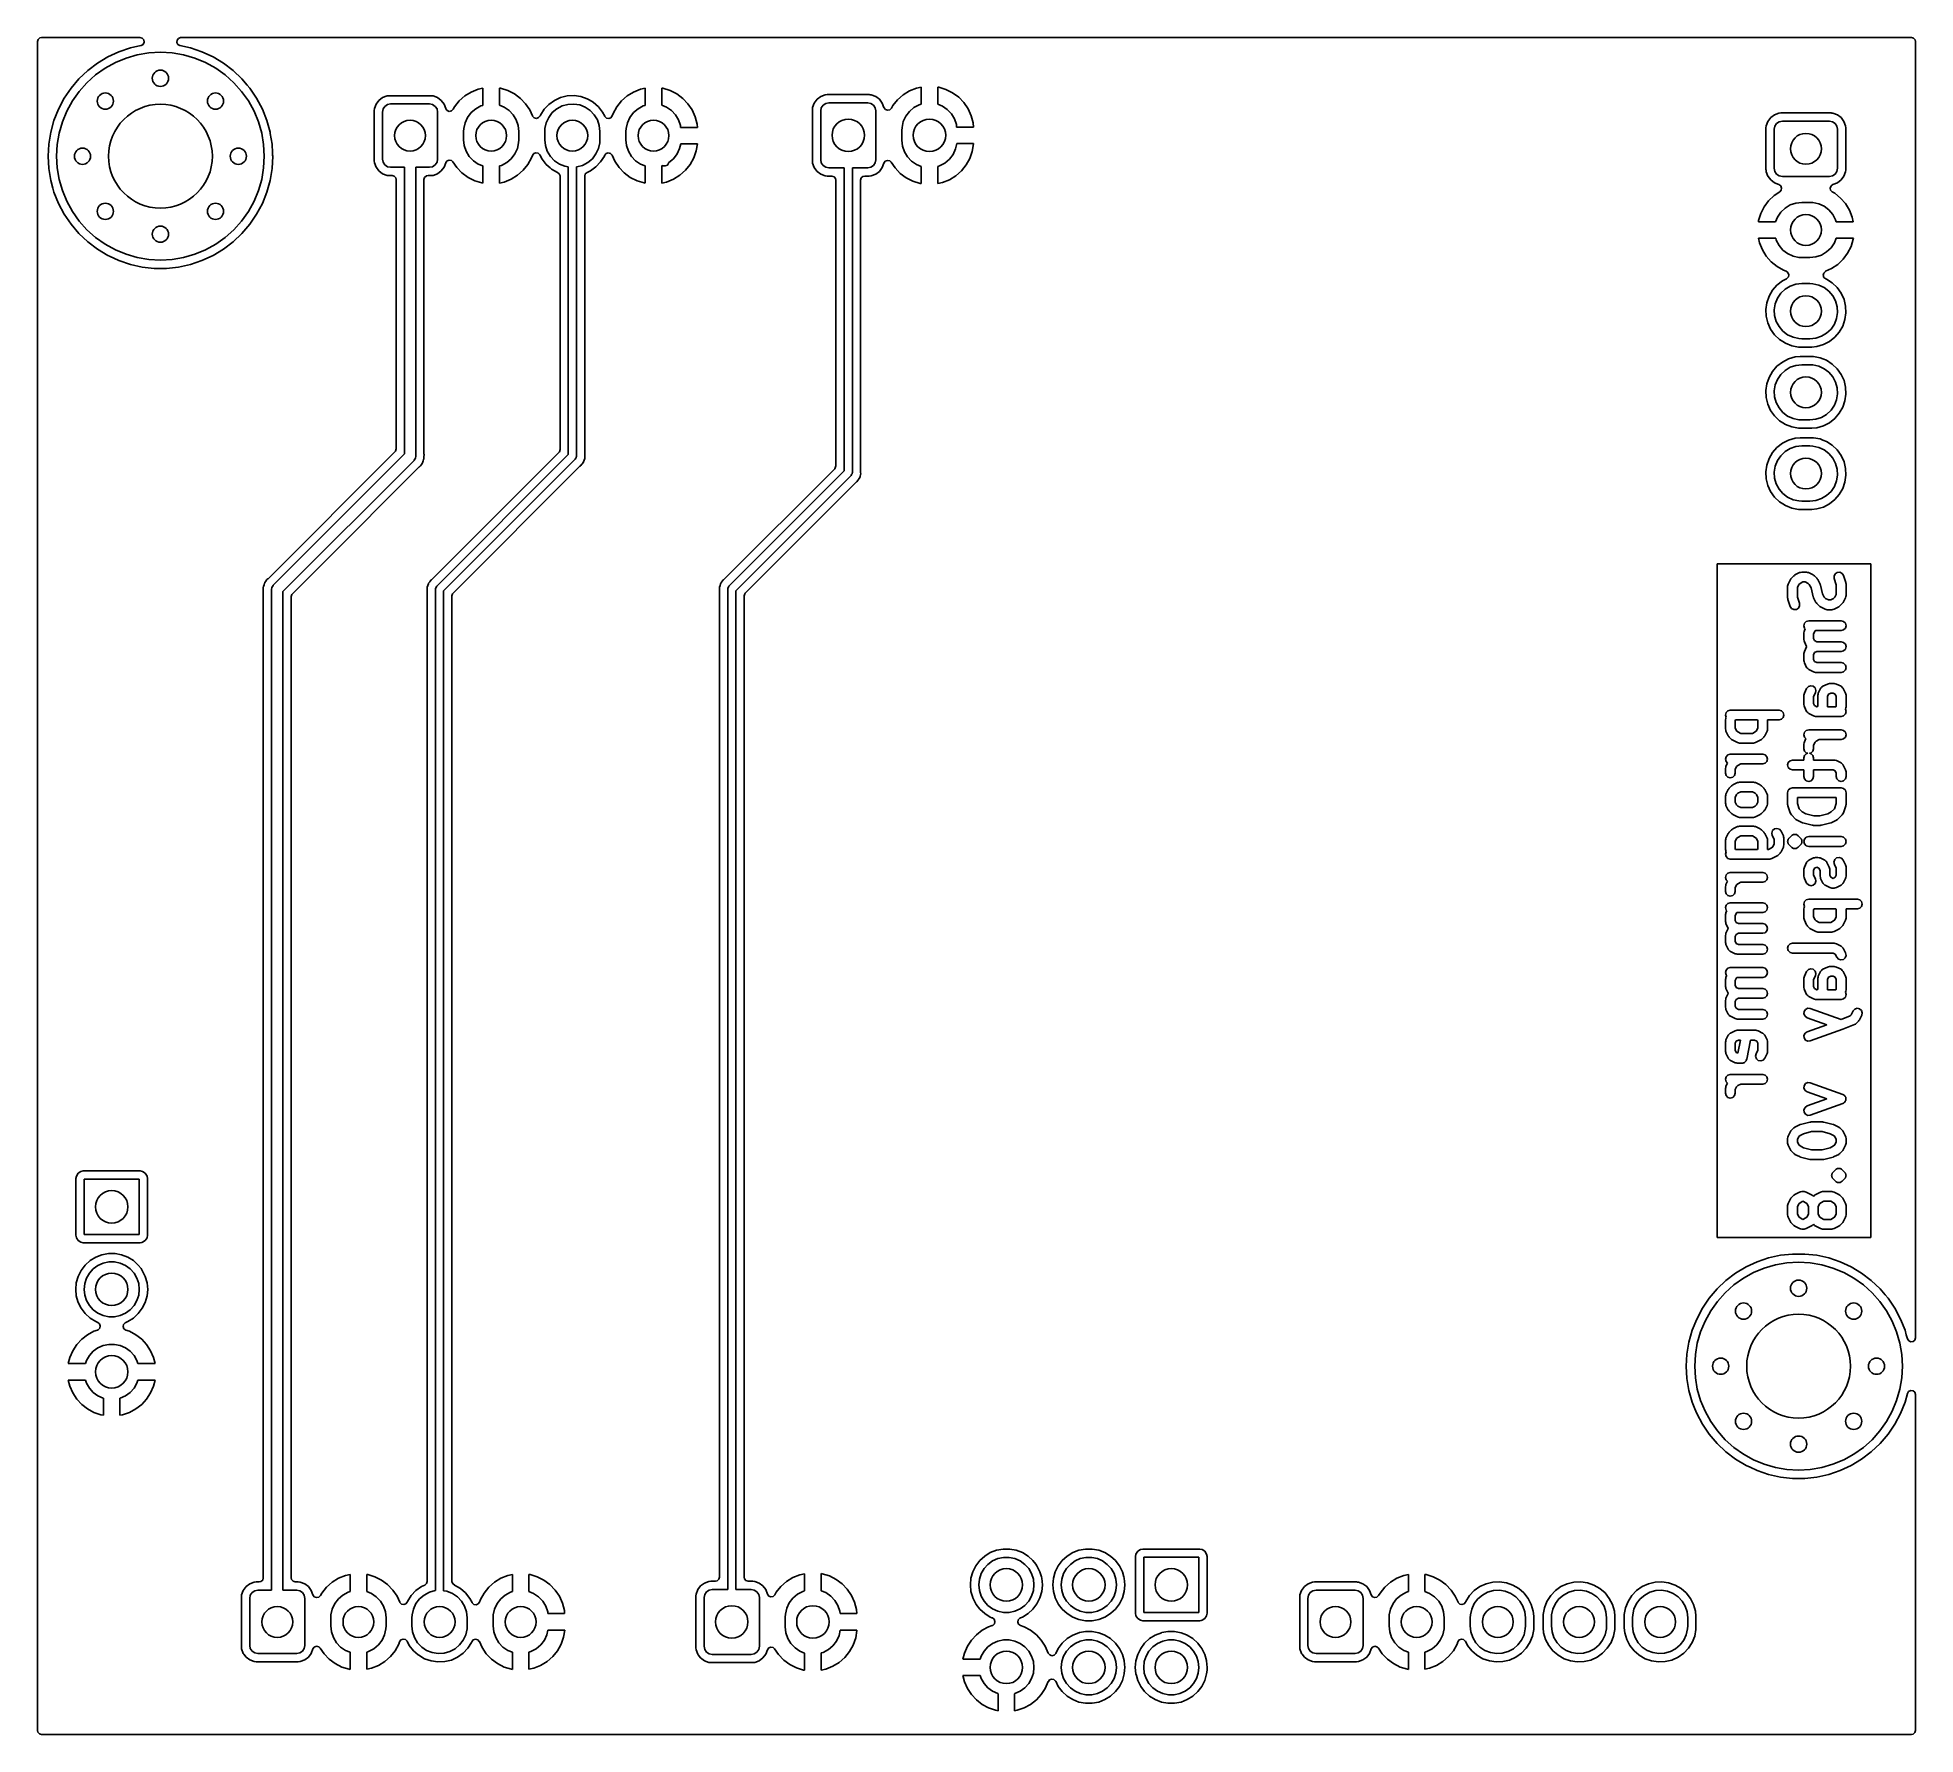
# Model space of a CAD drawing. Extents: x 69.8 to 127.7, y -88.2 to -35.9.
import ezdxf

# ---------------------------------------------------------------- set-up
doc = ezdxf.new("R2010")
doc.units = 0
doc.layers.add('BLACK', color=7, linetype='CONTINUOUS')

msp = doc.modelspace()

# ---------------------------------------------------------------- linework, layer by layer
at = {"layer": 'BLACK', "linetype": 'CONTINUOUS'}
for p, q in [((69.8155, -36.0615), (69.8355, -35.9934)), ((69.8155, -72.8151), (69.8155, -36.0615)), ((69.8355, -35.9934), (69.8892, -35.9469)), ((69.8892, -35.9469), (69.9415, -35.9355)), ((69.9415, -35.9355), (72.9698, -35.9355)), ((72.3195, -36.3751), (71.9795, -36.5324)), ((72.6745, -36.2555), (72.3195, -36.3751)), ((72.3195, -36.3751), (72.3195, -36.3751)), ((72.9969, -36.1846), (72.6745, -36.2555)), ((72.6745, -36.2555), (72.6745, -36.2555)), ((72.8879, -36.4692), (73.2417, -36.4091)), ((72.9698, -35.9355), (73.0379, -35.9555)), ((73.0053, -36.1824), (72.9969, -36.1846)), ((73.065, -36.144), (73.0053, -36.1824)), ((73.0379, -35.9555), (73.0844, -36.0092)), ((73.0945, -36.0794), (73.065, -36.144)), ((73.0844, -36.0092), (73.0945, -36.0794)), ((73.2417, -36.4091), (73.6, -36.389)), ((73.6, -36.389), (73.9583, -36.4091)), ((73.9583, -36.4091), (74.3121, -36.4692)), ((74.107, -36.088), (74.1122, -36.0172)), ((74.1409, -36.1504), (74.107, -36.088)), ((74.1122, -36.0172), (74.1549, -35.9604)), ((74.2031, -36.1846), (74.1409, -36.1504)), ((74.1549, -35.9604), (74.2215, -35.9358)), ((74.5255, -36.2555), (74.2031, -36.1846)), ((74.2215, -35.9358), (74.2302, -35.9355)), ((74.2302, -35.9355), (75.7849, -35.9355)), ((74.8805, -36.3751), (74.5255, -36.2555)), ((74.5255, -36.2555), (74.5255, -36.2555)), ((74.5255, -36.2555), (74.5255, -36.2555)), ((74.5255, -36.2555), (74.5255, -36.2555)), ((74.5255, -36.2555), (74.5255, -36.2555)), ((75.2205, -36.5324), (74.8805, -36.3751)), ((74.8805, -36.3751), (74.8805, -36.3751)), ((75.7849, -35.9355), (78.7849, -35.9355)), ((78.7849, -35.9355), (122.185, -35.9355)), ((122.185, -35.9355), (125.185, -35.9355)), ((125.185, -35.9355), (127.538, -35.9355)), ((127.538, -35.9355), (127.607, -35.9555)), ((127.607, -35.9555), (127.653, -36.0092)), ((127.653, -36.0092), (127.664, -36.0615)), ((127.664, -36.0615), (127.664, -75.9726)), ((71.3603, -36.9523), (71.0884, -37.2099)), ((71.6585, -36.7256), (71.3603, -36.9522)), ((71.3603, -36.9522), (71.3603, -36.9523)), ((71.6048, -37.0871), (71.8975, -36.8795)), ((71.9795, -36.5324), (71.6585, -36.7255)), ((71.6585, -36.7255), (71.6585, -36.7256)), ((71.8975, -36.8795), (72.2116, -36.7059)), ((71.9795, -36.5324), (71.9795, -36.5324)), ((72.2116, -36.7059), (72.5431, -36.5686)), ((72.5431, -36.5686), (72.8879, -36.4692)), ((74.3121, -36.4692), (74.6569, -36.5686)), ((74.6569, -36.5686), (74.9884, -36.7059)), ((74.9884, -36.7059), (75.3025, -36.8795)), ((75.5415, -36.7255), (75.2205, -36.5324)), ((75.2205, -36.5324), (75.2205, -36.5324)), ((75.3025, -36.8795), (75.5952, -37.0871)), ((75.5415, -36.7256), (75.5415, -36.7255)), ((75.8397, -36.9522), (75.5415, -36.7256)), ((75.8397, -36.9523), (75.8397, -36.9522)), ((76.1116, -37.2099), (75.8397, -36.9523)), ((70.8459, -37.4954), (70.6356, -37.8054)), ((71.0884, -37.2099), (70.8459, -37.4954)), ((70.8459, -37.4954), (70.8459, -37.4954)), ((70.8905, -37.8865), (71.0981, -37.5938)), ((71.0981, -37.5938), (71.3373, -37.3263)), ((71.3373, -37.3263), (71.6048, -37.0871)), ((75.5952, -37.0871), (75.8627, -37.3263)), ((75.8627, -37.3263), (76.1019, -37.5938)), ((76.1019, -37.5938), (76.3095, -37.8865)), ((76.2699, -37.3962), (76.1116, -37.2099)), ((76.3541, -37.4954), (76.2699, -37.3962)), ((76.5644, -37.8054), (76.3541, -37.4954)), ((83.3909, -37.5268), (83.1764, -37.613)), ((83.536, -37.4956), (83.3909, -37.5268)), ((83.536, -38.0235), (83.536, -37.4956)), ((84.0771, -37.4977), (84.044, -37.4934)), ((84.044, -37.4934), (84.044, -38.0216)), ((84.2982, -37.5654), (84.0771, -37.4977)), ((84.5046, -37.6694), (84.2982, -37.5654)), ((88.3909, -37.5268), (88.1764, -37.613)), ((88.536, -37.4956), (88.3909, -37.5268)), ((88.536, -38.0235), (88.536, -37.4956)), ((89.0771, -37.4977), (89.044, -37.4934)), ((89.044, -37.4934), (89.044, -38.0216)), ((89.2982, -37.5654), (89.0771, -37.4977)), ((89.5046, -37.6694), (89.2982, -37.5654)), ((96.6764, -37.578), (96.4796, -37.6992)), ((96.8909, -37.4918), (96.6764, -37.578)), ((97.036, -37.4606), (96.8909, -37.4918)), ((97.036, -37.9885), (97.036, -37.4606)), ((97.5771, -37.4627), (97.544, -37.4584)), ((97.544, -37.4584), (97.544, -37.9866)), ((97.7982, -37.5304), (97.5771, -37.4627)), ((98.0046, -37.6344), (97.7982, -37.5304)), ((70.4602, -38.1364), (70.3215, -38.4844)), ((70.6356, -37.8054), (70.4602, -38.1364)), ((70.4602, -38.1364), (70.4602, -38.1364)), ((70.6356, -37.8054), (70.6356, -37.8054)), ((70.6356, -37.8054), (70.6356, -37.8054)), ((70.7169, -38.2006), (70.8905, -37.8865)), ((76.3095, -37.8865), (76.4831, -38.2006)), ((76.7398, -38.1364), (76.5644, -37.8054)), ((76.8785, -38.4844), (76.7398, -38.1364)), ((80.192, -38.1217), (80.1855, -38.1817)), ((80.2427, -37.9857), (80.192, -38.1216)), ((80.192, -38.1216), (80.192, -38.1217)), ((80.3296, -37.8696), (80.2427, -37.9857)), ((80.4457, -37.7827), (80.3296, -37.8696)), ((80.44, -38.23), (80.459, -38.1343)), ((80.5817, -37.732), (80.4457, -37.7827)), ((80.459, -38.1343), (80.5132, -38.0532)), ((80.5132, -38.0532), (80.5943, -37.999)), ((80.6417, -37.7255), (80.5817, -37.732)), ((80.5817, -37.732), (80.5817, -37.732)), ((80.5943, -37.999), (80.69, -37.98)), ((80.6418, -37.7255), (80.6417, -37.7255)), ((81.9383, -37.7255), (80.6418, -37.7255)), ((80.69, -37.98), (81.89, -37.98)), ((81.89, -37.98), (81.9857, -37.999)), ((81.9683, -37.7287), (81.9383, -37.7255)), ((81.9983, -37.732), (81.9683, -37.7287)), ((81.9857, -37.999), (82.0668, -38.0532)), ((82.1343, -37.7827), (81.9983, -37.732)), ((81.9983, -37.732), (81.9983, -37.732)), ((81.9983, -37.732), (81.9983, -37.732)), ((82.0668, -38.0532), (82.121, -38.1343)), ((82.121, -38.1343), (82.14, -38.23)), ((82.2504, -37.8696), (82.1343, -37.7827)), ((82.1343, -37.7827), (82.1343, -37.7827)), ((82.1343, -37.7827), (82.1343, -37.7827)), ((82.3373, -37.9857), (82.2504, -37.8696)), ((82.388, -38.1217), (82.3373, -37.9857)), ((82.3898, -38.1263), (82.388, -38.1217)), ((82.388, -38.1217), (82.388, -38.1217)), ((82.4314, -38.1824), (82.3898, -38.1263)), ((82.6178, -38.1437), (82.5672, -38.1935)), ((82.6608, -38.0668), (82.6178, -38.1437)), ((82.806, -37.887), (82.6608, -38.0668)), ((82.9796, -37.7342), (82.806, -37.887)), ((82.806, -37.887), (82.806, -37.887)), ((83.1764, -37.613), (82.9796, -37.7342)), ((83.1729, -38.2455), (83.313, -38.1265)), ((83.313, -38.1265), (83.4754, -38.0404)), ((83.4754, -38.0404), (83.536, -38.0235)), ((84.044, -38.0216), (84.1881, -38.079)), ((84.1881, -38.079), (84.3403, -38.1822)), ((84.6904, -37.8069), (84.5046, -37.6694)), ((84.8504, -37.9738), (84.6904, -37.8069)), ((84.6904, -37.8069), (84.6904, -37.8069)), ((84.9798, -38.1653), (84.8504, -37.9738)), ((84.8504, -37.9738), (84.8504, -37.9738)), ((85.063, -38.3492), (84.9798, -38.1653)), ((84.9798, -38.1653), (84.9798, -38.1653)), ((85.4179, -38.1441), (85.3038, -38.3216)), ((85.5634, -37.9915), (85.4179, -38.1441)), ((85.7352, -37.8691), (85.5634, -37.9915)), ((85.5634, -37.9915), (85.5634, -37.9915)), ((85.6729, -38.2455), (85.813, -38.1265)), ((85.9271, -37.7815), (85.7352, -37.8691)), ((85.813, -38.1265), (85.9754, -38.0404)), ((86.1321, -37.7318), (85.9271, -37.7815)), ((85.9271, -37.7815), (85.9271, -37.7815)), ((85.9754, -38.0404), (86.1525, -37.9912)), ((86.3428, -37.7217), (86.1321, -37.7318)), ((86.1321, -37.7318), (86.1321, -37.7318)), ((86.1525, -37.9912), (86.336, -37.9812)), ((86.336, -37.9812), (86.5174, -38.011)), ((86.5516, -37.7518), (86.3428, -37.7217)), ((86.5174, -38.011), (86.6881, -38.079)), ((86.7509, -37.8207), (86.5516, -37.7518)), ((86.5516, -37.7518), (86.5516, -37.7518)), ((86.5516, -37.7518), (86.5516, -37.7518)), ((86.6881, -38.079), (86.8403, -38.1822)), ((86.805, -37.852), (86.7509, -37.8207)), ((86.9336, -37.9262), (86.805, -37.852)), ((87.093, -38.0643), (86.9336, -37.9262)), ((86.9336, -37.9262), (86.9336, -37.9262)), ((87.2234, -38.2301), (87.093, -38.0643)), ((87.093, -38.0643), (87.093, -38.0643)), ((87.093, -38.0643), (87.093, -38.0643)), ((87.093, -38.0643), (87.093, -38.0643)), ((87.093, -38.0643), (87.093, -38.0643)), ((87.6608, -38.0668), (87.5481, -38.2686)), ((87.806, -37.887), (87.6608, -38.0668)), ((87.9796, -37.7342), (87.806, -37.887)), ((87.806, -37.887), (87.806, -37.887)), ((88.1764, -37.613), (87.9796, -37.7342)), ((88.1729, -38.2455), (88.313, -38.1265)), ((88.313, -38.1265), (88.4754, -38.0404)), ((88.4754, -38.0404), (88.536, -38.0235)), ((89.044, -38.0216), (89.1881, -38.079)), ((89.1881, -38.079), (89.3403, -38.1822)), ((89.6904, -37.8069), (89.5046, -37.6694)), ((89.8504, -37.9738), (89.6904, -37.8069)), ((89.6904, -37.8069), (89.6904, -37.8069)), ((89.9798, -38.1653), (89.8504, -37.9738)), ((89.8504, -37.9738), (89.8504, -37.9738)), ((90.0751, -38.376), (89.9798, -38.1653)), ((89.9798, -38.1653), (89.9798, -38.1653)), ((93.692, -38.0867), (93.6855, -38.1467)), ((93.6855, -38.1467), (93.6855, -39.7432)), ((93.7427, -37.9507), (93.692, -38.0866)), ((93.692, -38.0866), (93.692, -38.0867)), ((93.8296, -37.8346), (93.7427, -37.9507)), ((93.9457, -37.7477), (93.8296, -37.8346)), ((93.94, -38.195), (93.959, -38.0993)), ((94.0817, -37.697), (93.9457, -37.7477)), ((93.959, -38.0993), (94.0132, -38.0182)), ((94.0132, -38.0182), (94.0943, -37.964)), ((94.1417, -37.6905), (94.0817, -37.697)), ((94.0817, -37.697), (94.0817, -37.697)), ((94.0943, -37.964), (94.19, -37.945)), ((94.1418, -37.6905), (94.1417, -37.6905)), ((95.4383, -37.6905), (94.1418, -37.6905)), ((94.19, -37.945), (95.39, -37.945)), ((95.39, -37.945), (95.4857, -37.964)), ((95.4683, -37.6937), (95.4383, -37.6905)), ((95.4983, -37.697), (95.4683, -37.6937)), ((95.4857, -37.964), (95.5668, -38.0182)), ((95.6343, -37.7477), (95.4983, -37.697)), ((95.4983, -37.697), (95.4983, -37.697)), ((95.4983, -37.697), (95.4983, -37.697)), ((95.5668, -38.0182), (95.621, -38.0993)), ((95.621, -38.0993), (95.64, -38.195)), ((95.7504, -37.8346), (95.6343, -37.7477)), ((95.6343, -37.7477), (95.6343, -37.7477)), ((95.6343, -37.7477), (95.6343, -37.7477)), ((95.8373, -37.9507), (95.7504, -37.8346)), ((95.888, -38.0867), (95.8373, -37.9507)), ((95.8898, -38.0913), (95.888, -38.0867)), ((95.888, -38.0867), (95.888, -38.0867)), ((95.9314, -38.1474), (95.8898, -38.0913)), ((95.9976, -38.1729), (95.9314, -38.1474)), ((96.0672, -38.1585), (95.9976, -38.1729)), ((96.1178, -38.1087), (96.0672, -38.1585)), ((96.1608, -38.0318), (96.1178, -38.1087)), ((96.306, -37.852), (96.1608, -38.0318)), ((96.4796, -37.6992), (96.306, -37.852)), ((96.306, -37.852), (96.306, -37.852)), ((96.6729, -38.2105), (96.813, -38.0915)), ((96.813, -38.0915), (96.9754, -38.0054)), ((96.9754, -38.0054), (97.036, -37.9885)), ((97.544, -37.9866), (97.6881, -38.044)), ((97.6881, -38.044), (97.8403, -38.1472)), ((97.8403, -38.1472), (97.9667, -38.2806)), ((98.1904, -37.7719), (98.0046, -37.6344)), ((98.3504, -37.9388), (98.1904, -37.7719)), ((98.1904, -37.7719), (98.1904, -37.7719)), ((98.4798, -38.1303), (98.3504, -37.9388)), ((98.3504, -37.9388), (98.3504, -37.9388)), ((98.5751, -38.341), (98.4798, -38.1303)), ((98.4798, -38.1303), (98.4798, -38.1303)), ((70.3215, -38.4844), (70.2213, -38.8453)), ((70.4802, -38.8769), (70.5796, -38.5321)), ((70.5796, -38.5321), (70.7169, -38.2006)), ((76.4831, -38.2006), (76.6204, -38.5321)), ((76.6204, -38.5321), (76.7198, -38.8769)), ((76.9787, -38.8453), (76.8785, -38.4844)), ((80.1855, -38.1817), (80.1855, -39.7282)), ((80.44, -39.68), (80.44, -38.23)), ((82.14, -38.23), (82.14, -39.68)), ((82.4976, -38.2079), (82.4314, -38.1824)), ((82.5672, -38.1935), (82.4976, -38.2079)), ((82.94, -38.83), (82.945, -38.7381)), ((82.945, -38.7381), (82.9845, -38.5586)), ((82.9845, -38.5586), (83.0617, -38.3918)), ((83.0617, -38.3918), (83.1729, -38.2455)), ((84.3403, -38.1822), (84.4667, -38.3156)), ((84.4667, -38.3156), (84.5614, -38.4731)), ((84.5614, -38.4731), (84.6201, -38.6473)), ((84.6201, -38.6473), (84.64, -38.83)), ((85.0658, -38.3551), (85.063, -38.3492)), ((85.1148, -38.4065), (85.0658, -38.3551)), ((85.1838, -38.4232), (85.1148, -38.4065)), ((85.2509, -38.4), (85.1838, -38.4232)), ((85.2948, -38.3442), (85.2509, -38.4)), ((85.3038, -38.3216), (85.2948, -38.3442)), ((85.3038, -38.3216), (85.3038, -38.3216)), ((85.44, -38.83), (85.445, -38.7381)), ((85.445, -38.7381), (85.4845, -38.5586)), ((85.4845, -38.5586), (85.5617, -38.3918)), ((85.5617, -38.3918), (85.6729, -38.2455)), ((86.8403, -38.1822), (86.9667, -38.3156)), ((86.9667, -38.3156), (87.0614, -38.4731)), ((87.0614, -38.4731), (87.1201, -38.6473)), ((87.1201, -38.6473), (87.14, -38.83)), ((87.2234, -38.2302), (87.2234, -38.2301)), ((87.2905, -38.3603), (87.2234, -38.2302)), ((87.2929, -38.3648), (87.2905, -38.3603)), ((87.344, -38.4141), (87.2929, -38.3648)), ((87.4136, -38.428), (87.344, -38.4141)), ((87.4797, -38.4021), (87.4136, -38.428)), ((87.5213, -38.3445), (87.4797, -38.4021)), ((87.5481, -38.2686), (87.5213, -38.3445)), ((87.94, -38.83), (87.945, -38.7381)), ((87.945, -38.7381), (87.9845, -38.5586)), ((87.9845, -38.5586), (88.0617, -38.3918)), ((88.0617, -38.3918), (88.1729, -38.2455)), ((89.3403, -38.1822), (89.4667, -38.3156)), ((89.4667, -38.3156), (89.5614, -38.4731)), ((89.5614, -38.4731), (89.6201, -38.6473)), ((89.6201, -38.6473), (89.626, -38.701)), ((89.626, -38.701), (90.1419, -38.701)), ((90.1333, -38.5997), (90.0751, -38.376)), ((90.1419, -38.701), (90.1333, -38.5997)), ((90.1333, -38.5997), (90.1333, -38.5997)), ((93.94, -39.695), (93.94, -38.195)), ((95.64, -38.195), (95.64, -39.695)), ((96.44, -38.795), (96.445, -38.7031)), ((96.445, -38.7031), (96.4845, -38.5236)), ((96.4845, -38.5236), (96.5617, -38.3568)), ((96.5617, -38.3568), (96.6729, -38.2105)), ((97.9667, -38.2806), (98.0614, -38.4381)), ((98.0614, -38.4381), (98.1201, -38.6123)), ((98.1201, -38.6123), (98.1287, -38.691)), ((98.1287, -38.691), (98.6441, -38.691)), ((98.6333, -38.5647), (98.5751, -38.341)), ((98.6441, -38.691), (98.6333, -38.5647)), ((98.6333, -38.5647), (98.6333, -38.5647)), ((98.6441, -38.691), (98.6441, -38.691)), ((123.067, -38.6517), (123.06, -38.7117)), ((123.06, -38.7117), (123.06, -40.0082)), ((123.118, -38.5157), (123.067, -38.6516)), ((123.067, -38.6516), (123.067, -38.6517)), ((123.205, -38.3996), (123.118, -38.5157)), ((123.321, -38.3127), (123.205, -38.3996)), ((123.315, -38.76), (123.334, -38.6643)), ((123.457, -38.262), (123.321, -38.3127)), ((123.334, -38.6643), (123.388, -38.5832)), ((123.388, -38.5832), (123.469, -38.529)), ((123.517, -38.2555), (123.457, -38.262)), ((123.457, -38.262), (123.457, -38.262)), ((123.469, -38.529), (123.565, -38.51)), ((125.063, -38.2555), (123.517, -38.2555)), ((123.517, -38.2555), (123.517, -38.2555)), ((123.565, -38.51), (125.015, -38.51)), ((125.015, -38.51), (125.111, -38.529)), ((125.093, -38.2587), (125.063, -38.2555)), ((125.123, -38.262), (125.093, -38.2587)), ((125.111, -38.529), (125.192, -38.5832)), ((125.259, -38.3127), (125.123, -38.262)), ((125.123, -38.262), (125.123, -38.262)), ((125.123, -38.262), (125.123, -38.262)), ((125.192, -38.5832), (125.246, -38.6643)), ((125.246, -38.6643), (125.265, -38.76)), ((125.375, -38.3996), (125.259, -38.3127)), ((125.259, -38.3127), (125.259, -38.3127)), ((125.259, -38.3127), (125.259, -38.3127)), ((125.462, -38.5157), (125.375, -38.3996)), ((125.513, -38.6517), (125.462, -38.5157)), ((125.519, -38.7117), (125.513, -38.6517)), ((125.519, -40.0083), (125.519, -38.7117)), ((70.1607, -39.215), (70.1404, -39.589)), ((70.2213, -38.8453), (70.1607, -39.215)), ((70.4, -39.589), (70.4201, -39.2307)), ((70.4201, -39.2307), (70.4802, -38.8769)), ((76.7198, -38.8769), (76.7799, -39.2307)), ((76.7799, -39.2307), (76.8, -39.589)), ((76.9855, -38.8867), (76.9787, -38.8453)), ((76.9787, -38.8453), (76.9787, -38.8453)), ((77.0393, -39.215), (76.9855, -38.8867)), ((77.0538, -39.482), (77.0393, -39.215)), ((82.94, -39.08), (82.94, -38.83)), ((82.9599, -39.2627), (82.94, -39.08)), ((83.0186, -39.4369), (82.9599, -39.2627)), ((84.635, -39.1719), (84.5955, -39.3514)), ((84.64, -39.08), (84.635, -39.1719)), ((84.64, -38.83), (84.64, -39.08)), ((85.44, -39.08), (85.44, -38.83)), ((85.4599, -39.2627), (85.44, -39.08)), ((85.5186, -39.4369), (85.4599, -39.2627)), ((87.135, -39.1719), (87.0955, -39.3514)), ((87.14, -39.08), (87.135, -39.1719)), ((87.14, -38.83), (87.14, -39.08)), ((87.94, -39.08), (87.94, -38.83)), ((87.9599, -39.2627), (87.94, -39.08)), ((88.0186, -39.4369), (87.9599, -39.2627)), ((89.6269, -39.209), (89.5955, -39.3514)), ((90.1457, -39.209), (89.6269, -39.209)), ((90.1089, -39.4234), (90.1457, -39.209)), ((96.44, -39.095), (96.44, -38.795)), ((96.4599, -39.2777), (96.44, -39.095)), ((96.5186, -39.4519), (96.4599, -39.2777)), ((98.1324, -39.199), (98.0955, -39.3664)), ((98.648, -39.199), (98.1324, -39.199)), ((98.6089, -39.4384), (98.648, -39.2106)), ((98.648, -39.2106), (98.648, -39.199)), ((123.315, -39.96), (123.315, -38.76)), ((125.265, -38.76), (125.265, -39.96)), ((70.1404, -39.589), (70.1404, -39.589)), ((70.1404, -39.589), (70.1607, -39.963)), ((70.4201, -39.9473), (70.4, -39.589)), ((76.8, -39.589), (76.7799, -39.9473)), ((77.0393, -39.963), (77.0596, -39.589)), ((77.058, -39.5608), (77.0538, -39.482)), ((77.0596, -39.589), (77.058, -39.5608)), ((80.1855, -39.7282), (80.1855, -39.7283)), ((80.1855, -39.7283), (80.192, -39.7883)), ((80.192, -39.7883), (80.192, -39.7883)), ((80.192, -39.7883), (80.2427, -39.9243)), ((80.459, -39.7757), (80.44, -39.68)), ((80.5132, -39.8568), (80.459, -39.7757)), ((80.5943, -39.911), (80.5132, -39.8568)), ((80.69, -39.93), (80.5943, -39.911)), ((81.9857, -39.911), (81.89, -39.93)), ((82.0668, -39.8568), (81.9857, -39.911)), ((82.121, -39.7757), (82.0668, -39.8568)), ((82.14, -39.68), (82.121, -39.7757)), ((82.3373, -39.9243), (82.388, -39.7883)), ((82.388, -39.7883), (82.3885, -39.7871)), ((82.388, -39.7883), (82.388, -39.7883)), ((82.3885, -39.7871), (82.431, -39.7303)), ((82.431, -39.7303), (82.4976, -39.7055)), ((82.4976, -39.7055), (82.5669, -39.7206)), ((82.5669, -39.7206), (82.6109, -39.7606)), ((82.6109, -39.7606), (82.7296, -39.9362)), ((83.1133, -39.5944), (83.0186, -39.4369)), ((83.2397, -39.7278), (83.1133, -39.5944)), ((83.3919, -39.831), (83.2397, -39.7278)), ((83.536, -39.8884), (83.3919, -39.831)), ((83.536, -40.4166), (83.536, -39.8884)), ((84.1046, -39.8696), (84.044, -39.8865)), ((84.044, -39.8865), (84.044, -40.4144)), ((84.267, -39.7835), (84.1046, -39.8696)), ((84.4071, -39.6645), (84.267, -39.7835)), ((84.5183, -39.5182), (84.4071, -39.6645)), ((84.5955, -39.3514), (84.5183, -39.5182)), ((84.774, -40.023), (84.9192, -39.8432)), ((84.9192, -39.8432), (85.0319, -39.6414)), ((85.0319, -39.6414), (85.0587, -39.5655)), ((85.0587, -39.5655), (85.1003, -39.5079)), ((85.1003, -39.5079), (85.1664, -39.482)), ((85.1664, -39.482), (85.236, -39.4959)), ((85.236, -39.4959), (85.2871, -39.5452)), ((85.2871, -39.5452), (85.2895, -39.5497)), ((85.2895, -39.5497), (85.3566, -39.6799)), ((85.3566, -39.6799), (85.3566, -39.6799)), ((85.3566, -39.6799), (85.487, -39.8457)), ((85.487, -39.8457), (85.487, -39.8457)), ((85.487, -39.8457), (85.6088, -39.9512)), ((85.6133, -39.5944), (85.5186, -39.4369)), ((85.7397, -39.7278), (85.6133, -39.5944)), ((85.8919, -39.831), (85.7397, -39.7278)), ((86.0626, -39.899), (85.8919, -39.831)), ((86.165, -39.9158), (86.0626, -39.899)), ((86.6046, -39.8696), (86.4275, -39.9188)), ((86.767, -39.7835), (86.6046, -39.8696)), ((86.9071, -39.6645), (86.767, -39.7835)), ((87.0183, -39.5182), (86.9071, -39.6645)), ((87.0166, -39.9185), (87.1621, -39.7659)), ((87.0955, -39.3514), (87.0183, -39.5182)), ((87.1621, -39.7659), (87.2762, -39.5884)), ((87.2762, -39.5884), (87.2852, -39.5658)), ((87.2852, -39.5658), (87.3291, -39.51)), ((87.3291, -39.51), (87.3962, -39.4868)), ((87.3962, -39.4868), (87.4652, -39.5035)), ((87.4652, -39.5035), (87.5142, -39.5549)), ((87.5142, -39.5549), (87.517, -39.5608)), ((87.517, -39.5608), (87.6002, -39.7447)), ((87.6002, -39.7447), (87.6002, -39.7447)), ((87.6002, -39.7447), (87.7296, -39.9362)), ((88.1133, -39.5944), (88.0186, -39.4369)), ((88.2397, -39.7278), (88.1133, -39.5944)), ((88.3919, -39.831), (88.2397, -39.7278)), ((88.536, -39.8884), (88.3919, -39.831)), ((88.536, -40.4166), (88.536, -39.8884)), ((89.0787, -39.8768), (89.044, -39.8865)), ((89.044, -39.8865), (89.044, -40.4144)), ((89.0821, -39.8797), (89.0787, -39.8768)), ((89.1518, -39.8897), (89.0821, -39.8797)), ((89.2159, -39.8605), (89.1518, -39.8897)), ((89.2539, -39.8012), (89.2159, -39.8605)), ((89.2556, -39.7896), (89.2539, -39.8012)), ((89.267, -39.7835), (89.2556, -39.7896)), ((89.4071, -39.6645), (89.267, -39.7835)), ((89.5183, -39.5182), (89.4071, -39.6645)), ((89.5955, -39.3514), (89.5183, -39.5182)), ((89.774, -40.023), (89.9192, -39.8432)), ((89.9192, -39.8432), (90.0319, -39.6414)), ((90.0319, -39.6414), (90.1089, -39.4234)), ((90.1089, -39.4234), (90.1089, -39.4234)), ((93.6855, -39.7432), (93.6855, -39.7433)), ((93.6855, -39.7433), (93.692, -39.8033)), ((93.692, -39.8033), (93.692, -39.8033)), ((93.692, -39.8033), (93.7427, -39.9393)), ((93.959, -39.7907), (93.94, -39.695)), ((94.0132, -39.8718), (93.959, -39.7907)), ((94.0943, -39.926), (94.0132, -39.8718)), ((95.5668, -39.8718), (95.4857, -39.926)), ((95.621, -39.7907), (95.5668, -39.8718)), ((95.64, -39.695), (95.621, -39.7907)), ((95.8373, -39.9393), (95.888, -39.8033)), ((95.888, -39.8033), (95.8885, -39.8021)), ((95.888, -39.8033), (95.888, -39.8033)), ((95.8885, -39.8021), (95.931, -39.7453)), ((95.931, -39.7453), (95.9976, -39.7205)), ((95.9976, -39.7205), (96.0669, -39.7356)), ((96.0669, -39.7356), (96.1109, -39.7756)), ((96.1109, -39.7756), (96.2296, -39.9512)), ((96.6133, -39.6094), (96.5186, -39.4519)), ((96.7397, -39.7428), (96.6133, -39.6094)), ((96.8919, -39.846), (96.7397, -39.7428)), ((97.036, -39.9034), (96.8919, -39.846)), ((97.036, -40.4316), (97.036, -39.9034)), ((97.6046, -39.8846), (97.544, -39.9015)), ((97.544, -39.9015), (97.544, -40.4294)), ((97.767, -39.7985), (97.6046, -39.8846)), ((97.9071, -39.6795), (97.767, -39.7985)), ((98.0183, -39.5332), (97.9071, -39.6795)), ((98.0955, -39.3664), (98.0183, -39.5332)), ((98.274, -40.038), (98.4192, -39.8582)), ((98.4192, -39.8582), (98.5319, -39.6564)), ((98.5319, -39.6564), (98.6089, -39.4384)), ((70.1607, -39.963), (70.2213, -40.3327)), ((70.2213, -40.3327), (70.2865, -40.5676)), ((70.4802, -40.3011), (70.4201, -39.9473)), ((70.5796, -40.6459), (70.4802, -40.3011)), ((76.7198, -40.3011), (76.6204, -40.6459)), ((76.7799, -39.9473), (76.7198, -40.3011)), ((76.8785, -40.6936), (76.9787, -40.3327)), ((76.9787, -40.3327), (77.0393, -39.963)), ((80.2427, -39.9243), (80.2539, -39.9393)), ((80.2539, -39.9393), (80.3296, -40.0404)), ((80.3296, -40.0404), (80.4457, -40.1273)), ((80.4457, -40.1273), (80.5817, -40.178)), ((80.5817, -40.178), (80.6417, -40.1845)), ((80.6417, -40.1845), (80.7345, -40.1845)), ((81.115, -39.93), (80.69, -39.93)), ((80.7345, -40.1845), (80.8026, -40.2045)), ((80.8026, -40.2045), (80.8491, -40.2582)), ((80.8491, -40.2582), (80.8605, -40.3105)), ((80.8605, -40.3105), (80.8605, -48.5999)), ((81.115, -48.7575), (81.115, -39.93)), ((81.89, -39.93), (81.465, -39.93)), ((81.465, -39.93), (81.465, -48.83)), ((81.7195, -40.3105), (81.7395, -40.2424)), ((81.7195, -48.7569), (81.7195, -40.3105)), ((81.7395, -40.2424), (81.7932, -40.1959)), ((81.7932, -40.1959), (81.8455, -40.1845)), ((81.8455, -40.1845), (81.9382, -40.1845)), ((81.9382, -40.1845), (81.9383, -40.1845)), ((81.9383, -40.1845), (81.9983, -40.178)), ((81.9983, -40.178), (82.1343, -40.1273)), ((82.1343, -40.1273), (82.2504, -40.0404)), ((82.2504, -40.0404), (82.3373, -39.9243)), ((82.7296, -39.9362), (82.7296, -39.9362)), ((82.7296, -39.9362), (82.8896, -40.1031)), ((82.8896, -40.1031), (82.8896, -40.1031)), ((82.8896, -40.1031), (83.0754, -40.2406)), ((83.0754, -40.2406), (83.2818, -40.3446)), ((83.2818, -40.3446), (83.2818, -40.3446)), ((83.2818, -40.3446), (83.5029, -40.4123)), ((83.5029, -40.4123), (83.536, -40.4166)), ((84.044, -40.4144), (84.1891, -40.3832)), ((84.1891, -40.3832), (84.4036, -40.297)), ((84.4036, -40.297), (84.6004, -40.1758)), ((84.6004, -40.1758), (84.774, -40.023)), ((84.774, -40.023), (84.774, -40.023)), ((85.6088, -39.9512), (85.6464, -39.9838)), ((85.6464, -39.9838), (85.8291, -40.0893)), ((85.8291, -40.0893), (85.8291, -40.0893)), ((85.8291, -40.0893), (85.8291, -40.0893)), ((85.8291, -40.0893), (85.8346, -40.0918)), ((85.8346, -40.0918), (85.8336, -40.0937)), ((85.8336, -40.0937), (85.8835, -40.1292)), ((85.8835, -40.1292), (85.9099, -40.1951)), ((85.9099, -40.1951), (85.9105, -40.2072)), ((85.9105, -40.2072), (85.9105, -48.6206)), ((86.165, -48.7782), (86.165, -39.9158)), ((86.4275, -39.9188), (86.415, -39.9195)), ((86.415, -39.9195), (86.415, -48.83)), ((86.6695, -40.2019), (86.6895, -40.1338)), ((86.6695, -48.8222), (86.6695, -40.2019)), ((86.6895, -40.1338), (86.7432, -40.0873)), ((86.7432, -40.0873), (86.8448, -40.0409)), ((86.8448, -40.0409), (87.0166, -39.9185)), ((87.7296, -39.9362), (87.7296, -39.9362)), ((87.7296, -39.9362), (87.8896, -40.1031)), ((87.8896, -40.1031), (87.8896, -40.1031)), ((87.8896, -40.1031), (88.0754, -40.2406)), ((88.0754, -40.2406), (88.2818, -40.3446)), ((88.2818, -40.3446), (88.2818, -40.3446)), ((88.2818, -40.3446), (88.5029, -40.4123)), ((88.5029, -40.4123), (88.536, -40.4166)), ((89.044, -40.4144), (89.1891, -40.3832)), ((89.1891, -40.3832), (89.4036, -40.297)), ((89.4036, -40.297), (89.6004, -40.1758)), ((89.6004, -40.1758), (89.774, -40.023)), ((89.774, -40.023), (89.774, -40.023)), ((93.7427, -39.9393), (93.7645, -39.9685)), ((93.7645, -39.9685), (93.8296, -40.0554)), ((93.8296, -40.0554), (93.9457, -40.1423)), ((93.9457, -40.1423), (94.0817, -40.193)), ((94.0817, -40.193), (94.1417, -40.1995)), ((94.19, -39.945), (94.0943, -39.926)), ((94.1417, -40.1995), (94.2845, -40.1995)), ((94.665, -39.945), (94.19, -39.945)), ((94.2845, -40.1995), (94.3526, -40.2195)), ((94.3526, -40.2195), (94.3991, -40.2732)), ((94.3991, -40.2732), (94.4105, -40.3255)), ((94.4105, -40.3255), (94.4105, -49.1206)), ((94.665, -49.2782), (94.665, -39.945)), ((95.39, -39.945), (94.915, -39.945)), ((94.915, -39.945), (94.915, -49.33)), ((95.1695, -40.3255), (95.1895, -40.2574)), ((95.1695, -41.606), (95.1695, -40.3255)), ((95.1895, -40.2574), (95.2432, -40.2109)), ((95.2432, -40.2109), (95.2955, -40.1995)), ((95.2955, -40.1995), (95.4382, -40.1995)), ((95.4857, -39.926), (95.39, -39.945)), ((95.4382, -40.1995), (95.4383, -40.1995)), ((95.4383, -40.1995), (95.4983, -40.193)), ((95.4983, -40.193), (95.6343, -40.1423)), ((95.6343, -40.1423), (95.7504, -40.0554)), ((95.7504, -40.0554), (95.8373, -39.9393)), ((96.2296, -39.9512), (96.2296, -39.9512)), ((96.2296, -39.9512), (96.3896, -40.1181)), ((96.3896, -40.1181), (96.3896, -40.1181)), ((96.3896, -40.1181), (96.5754, -40.2556)), ((96.5754, -40.2556), (96.7818, -40.3596)), ((96.7818, -40.3596), (96.7818, -40.3596)), ((96.7818, -40.3596), (97.0029, -40.4273)), ((97.0029, -40.4273), (97.036, -40.4316)), ((97.544, -40.4294), (97.6891, -40.3982)), ((97.6891, -40.3982), (97.9036, -40.312)), ((97.9036, -40.312), (98.1004, -40.1908)), ((98.1004, -40.1908), (98.274, -40.038)), ((98.274, -40.038), (98.274, -40.038)), ((123.06, -40.0082), (123.061, -40.0083)), ((123.061, -40.0083), (123.067, -40.0683)), ((123.067, -40.0683), (123.067, -40.0683)), ((123.067, -40.0683), (123.118, -40.2043)), ((123.118, -40.2043), (123.123, -40.2109)), ((123.123, -40.2109), (123.205, -40.3204)), ((123.205, -40.3204), (123.321, -40.4073)), ((123.334, -40.0557), (123.315, -39.96)), ((123.321, -40.4073), (123.458, -40.4585)), ((123.388, -40.1368), (123.334, -40.0557)), ((123.469, -40.191), (123.388, -40.1368)), ((123.458, -40.4585), (123.515, -40.501)), ((123.565, -40.21), (123.469, -40.191)), ((125.015, -40.21), (123.565, -40.21)), ((125.111, -40.191), (125.015, -40.21)), ((125.063, -40.5014), (125.119, -40.4598)), ((125.192, -40.1368), (125.111, -40.191)), ((125.119, -40.4598), (125.123, -40.458)), ((125.123, -40.458), (125.259, -40.4073)), ((125.123, -40.458), (125.123, -40.458)), ((125.246, -40.0557), (125.192, -40.1368)), ((125.265, -39.96), (125.246, -40.0557)), ((125.259, -40.4073), (125.375, -40.3204)), ((125.375, -40.3204), (125.462, -40.2043)), ((125.462, -40.2043), (125.513, -40.0683)), ((125.513, -40.0683), (125.519, -40.0083)), ((70.2865, -40.5676), (70.3215, -40.6936)), ((70.3215, -40.6936), (70.4602, -41.0416)), ((70.4602, -41.0416), (70.6356, -41.3726)), ((70.7169, -40.9774), (70.5796, -40.6459)), ((70.8905, -41.2915), (70.7169, -40.9774)), ((76.4831, -40.9774), (76.3095, -41.2915)), ((76.6204, -40.6459), (76.4831, -40.9774)), ((76.5644, -41.3726), (76.7398, -41.0416)), ((76.7398, -41.0416), (76.8785, -40.6936)), ((123.142, -40.9596), (123.004, -41.1454)), ((123.309, -40.7996), (123.142, -40.9596)), ((123.142, -40.9596), (123.142, -40.9596)), ((123.484, -40.6809), (123.309, -40.7996)), ((123.309, -40.7996), (123.309, -40.7996)), ((123.524, -40.6369), (123.484, -40.6809)), ((123.515, -40.501), (123.539, -40.5676)), ((123.539, -40.5676), (123.524, -40.6369)), ((123.808, -41.0886), (123.982, -41.0299)), ((123.982, -41.0299), (124.165, -41.01)), ((124.165, -41.01), (124.415, -41.01)), ((124.415, -41.01), (124.507, -41.015)), ((124.507, -41.015), (124.686, -41.0545)), ((124.686, -41.0545), (124.853, -41.1317)), ((125.037, -40.5676), (125.063, -40.5014)), ((125.052, -40.6372), (125.037, -40.5676)), ((125.101, -40.6878), (125.052, -40.6372)), ((125.178, -40.7308), (125.101, -40.6878)), ((125.358, -40.876), (125.178, -40.7308)), ((125.511, -41.0496), (125.358, -40.876)), ((125.358, -40.876), (125.358, -40.876)), ((125.632, -41.2464), (125.511, -41.0496)), ((70.6356, -41.3726), (70.8459, -41.6826)), ((71.0981, -41.5842), (70.8905, -41.2915)), ((71.3373, -41.8517), (71.0981, -41.5842)), ((76.1019, -41.5842), (75.8627, -41.8517)), ((76.3095, -41.2915), (76.1019, -41.5842)), ((76.3541, -41.6826), (76.5644, -41.3726)), ((95.1695, -46.8072), (95.1695, -41.606)), ((122.833, -41.5729), (122.828, -41.606)), ((122.828, -41.606), (123.357, -41.606)), ((122.9, -41.3518), (122.833, -41.5729)), ((123.004, -41.1454), (122.9, -41.3518)), ((123.357, -41.606), (123.414, -41.4619)), ((123.414, -41.4619), (123.517, -41.3097)), ((123.517, -41.3097), (123.651, -41.1833)), ((123.651, -41.1833), (123.808, -41.0886)), ((124.853, -41.1317), (125, -41.2429)), ((125, -41.2429), (125.119, -41.383)), ((125.119, -41.383), (125.205, -41.5454)), ((125.205, -41.5454), (125.221, -41.606)), ((125.221, -41.606), (125.749, -41.606)), ((125.718, -41.4609), (125.632, -41.2464)), ((125.749, -41.606), (125.718, -41.4609)), ((70.8459, -41.6826), (70.8459, -41.6826)), ((70.8459, -41.6826), (71.0884, -41.9681)), ((71.0884, -41.9681), (71.3603, -42.2257)), ((71.6048, -42.0909), (71.3373, -41.8517)), ((71.3603, -42.2257), (71.3603, -42.2258)), ((71.3603, -42.2258), (71.6585, -42.4525)), ((71.8975, -42.2985), (71.6048, -42.0909)), ((75.5952, -42.0909), (75.3025, -42.2985)), ((75.5415, -42.4525), (75.8397, -42.2258)), ((75.8627, -41.8517), (75.5952, -42.0909)), ((75.8397, -42.2258), (76.1116, -41.9681)), ((76.1116, -41.9681), (76.3541, -41.6826)), ((122.831, -42.114), (122.862, -42.2591)), ((123.359, -42.114), (122.831, -42.114)), ((123.375, -42.1746), (123.359, -42.114)), ((123.461, -42.337), (123.375, -42.1746)), ((125.223, -42.114), (125.166, -42.2581)), ((125.752, -42.114), (125.223, -42.114)), ((125.68, -42.3682), (125.747, -42.1471)), ((125.747, -42.1471), (125.752, -42.114)), ((71.6585, -42.4525), (71.9795, -42.6456)), ((72.2116, -42.4721), (71.8975, -42.2985)), ((71.9795, -42.6456), (72.0332, -42.6704)), ((72.0332, -42.6704), (72.3195, -42.8029)), ((72.5431, -42.6094), (72.2116, -42.4721)), ((72.3195, -42.8029), (72.3195, -42.8029)), ((72.3195, -42.8029), (72.6745, -42.9225)), ((72.8879, -42.7088), (72.5431, -42.6094)), ((73.2417, -42.7689), (72.8879, -42.7088)), ((73.6, -42.789), (73.2417, -42.7689)), ((73.9583, -42.7689), (73.6, -42.789)), ((74.3121, -42.7088), (73.9583, -42.7689)), ((74.6569, -42.6094), (74.3121, -42.7088)), ((74.5255, -42.9225), (74.8805, -42.8029)), ((74.9884, -42.4721), (74.6569, -42.6094)), ((74.8805, -42.8029), (75.2205, -42.6456)), ((75.3025, -42.2985), (74.9884, -42.4721)), ((75.2205, -42.6456), (75.5415, -42.4525)), ((122.862, -42.2591), (122.948, -42.4736)), ((122.948, -42.4736), (123.069, -42.6704)), ((123.069, -42.6704), (123.222, -42.844)), ((123.58, -42.4771), (123.461, -42.337)), ((123.727, -42.5883), (123.58, -42.4771)), ((123.894, -42.6655), (123.727, -42.5883)), ((124.073, -42.705), (123.894, -42.6655)), ((124.165, -42.71), (124.073, -42.705)), ((124.415, -42.71), (124.165, -42.71)), ((124.598, -42.6901), (124.415, -42.71)), ((124.772, -42.6314), (124.598, -42.6901)), ((124.929, -42.5367), (124.772, -42.6314)), ((125.063, -42.4103), (124.929, -42.5367)), ((125.166, -42.2581), (125.063, -42.4103)), ((125.271, -42.9204), (125.438, -42.7604)), ((125.438, -42.7604), (125.576, -42.5746)), ((125.438, -42.7604), (125.438, -42.7604)), ((125.576, -42.5746), (125.68, -42.3682)), ((72.6745, -42.9225), (73.0403, -43.003)), ((73.0403, -43.003), (73.4127, -43.0435)), ((73.4127, -43.0435), (73.4127, -43.0435)), ((73.4127, -43.0435), (73.7873, -43.0435)), ((73.7873, -43.0435), (74.1597, -43.003)), ((73.7873, -43.0435), (73.7873, -43.0435)), ((74.1597, -43.003), (74.5255, -42.9225)), ((123.222, -42.844), (123.222, -42.844)), ((123.222, -42.844), (123.402, -42.9892)), ((123.402, -42.9892), (123.604, -43.1019)), ((123.695, -43.3595), (123.565, -43.4266)), ((123.604, -43.1019), (123.679, -43.1287)), ((123.679, -43.1287), (123.737, -43.1703)), ((123.7, -43.3571), (123.695, -43.3595)), ((123.749, -43.306), (123.7, -43.3571)), ((123.737, -43.1703), (123.763, -43.2364)), ((123.763, -43.2364), (123.749, -43.306)), ((124.822, -43.2538), (124.839, -43.1848)), ((124.845, -43.3209), (124.822, -43.2538)), ((124.839, -43.1848), (124.89, -43.1358)), ((124.901, -43.3648), (124.845, -43.3209)), ((124.89, -43.1358), (124.896, -43.133)), ((124.896, -43.133), (125.08, -43.0498)), ((124.923, -43.3738), (124.901, -43.3648)), ((125.101, -43.4879), (124.923, -43.3738)), ((124.923, -43.3738), (124.923, -43.3738)), ((125.08, -43.0498), (125.271, -42.9204)), ((125.08, -43.0498), (125.08, -43.0498)), ((125.271, -42.9204), (125.271, -42.9204)), ((123.156, -43.8991), (123.087, -44.0984)), ((123.261, -43.7164), (123.156, -43.8991)), ((123.156, -43.8991), (123.156, -43.8991)), ((123.399, -43.557), (123.261, -43.7164)), ((123.261, -43.7164), (123.261, -43.7164)), ((123.346, -44.1326), (123.414, -43.9619)), ((123.565, -43.4266), (123.399, -43.557)), ((123.399, -43.557), (123.399, -43.557)), ((123.414, -43.9619), (123.517, -43.8097)), ((123.517, -43.8097), (123.651, -43.6833)), ((123.565, -43.4266), (123.565, -43.4266)), ((123.651, -43.6833), (123.808, -43.5886)), ((123.808, -43.5886), (123.982, -43.5299)), ((123.982, -43.5299), (124.165, -43.51)), ((124.165, -43.51), (124.415, -43.51)), ((124.415, -43.51), (124.507, -43.515)), ((124.507, -43.515), (124.686, -43.5545)), ((124.686, -43.5545), (124.853, -43.6317)), ((124.853, -43.6317), (125, -43.7429)), ((125, -43.7429), (125.119, -43.883)), ((125.254, -43.6334), (125.101, -43.4879)), ((125.101, -43.4879), (125.101, -43.4879)), ((125.101, -43.4879), (125.101, -43.4879)), ((125.119, -43.883), (125.205, -44.0454)), ((125.376, -43.8052), (125.254, -43.6334)), ((125.464, -43.9971), (125.376, -43.8052)), ((123.087, -44.0984), (123.057, -44.3072)), ((123.057, -44.3072), (123.067, -44.5179)), ((123.067, -44.5179), (123.067, -44.5179)), ((123.067, -44.5179), (123.116, -44.7229)), ((123.087, -44.0984), (123.087, -44.0984)), ((123.316, -44.314), (123.346, -44.1326)), ((123.326, -44.4975), (123.316, -44.314)), ((123.375, -44.6746), (123.326, -44.4975)), ((125.205, -44.0454), (125.254, -44.2225)), ((125.264, -44.406), (125.234, -44.5874)), ((125.254, -44.2225), (125.264, -44.406)), ((125.513, -44.2021), (125.464, -43.9971)), ((125.493, -44.6216), (125.523, -44.4128)), ((125.523, -44.4128), (125.513, -44.2021)), ((123.116, -44.7229), (123.116, -44.7229)), ((123.116, -44.7229), (123.116, -44.7229)), ((123.116, -44.7229), (123.204, -44.9148)), ((123.204, -44.9148), (123.326, -45.0866)), ((123.326, -45.0866), (123.479, -45.2321)), ((123.461, -44.837), (123.375, -44.6746)), ((123.58, -44.9771), (123.461, -44.837)), ((123.727, -45.0883), (123.58, -44.9771)), ((123.894, -45.1655), (123.727, -45.0883)), ((124.929, -45.0367), (124.772, -45.1314)), ((125.063, -44.9103), (124.929, -45.0367)), ((125.166, -44.7581), (125.063, -44.9103)), ((125.234, -44.5874), (125.166, -44.7581)), ((125.181, -45.163), (125.319, -45.0036)), ((125.319, -45.0036), (125.424, -44.8209)), ((125.424, -44.8209), (125.493, -44.6216)), ((123.479, -45.2321), (123.479, -45.2321)), ((123.479, -45.2321), (123.479, -45.2321)), ((123.479, -45.2321), (123.574, -45.2934)), ((123.574, -45.2934), (123.657, -45.3462)), ((123.657, -45.3462), (123.852, -45.4246)), ((123.852, -45.4246), (124.06, -45.4645)), ((124.073, -45.205), (123.894, -45.1655)), ((124.06, -45.4645), (124.06, -45.4645)), ((124.06, -45.4645), (124.468, -45.4645)), ((124.165, -45.21), (124.073, -45.205)), ((124.415, -45.21), (124.165, -45.21)), ((124.598, -45.1901), (124.415, -45.21)), ((124.468, -45.4645), (124.625, -45.4495)), ((124.468, -45.4645), (124.468, -45.4645)), ((124.772, -45.1314), (124.598, -45.1901)), ((124.625, -45.4495), (124.827, -45.39)), ((124.625, -45.4495), (124.625, -45.4495)), ((124.625, -45.4495), (124.625, -45.4495)), ((124.827, -45.39), (125.015, -45.2934)), ((125.015, -45.2934), (125.181, -45.163)), ((123.261, -46.2164), (123.156, -46.3991)), ((123.399, -46.057), (123.261, -46.2164)), ((123.261, -46.2164), (123.261, -46.2164)), ((123.565, -45.9266), (123.399, -46.057)), ((123.399, -46.057), (123.399, -46.057)), ((123.517, -46.3097), (123.651, -46.1833)), ((123.753, -45.83), (123.565, -45.9266)), ((123.565, -45.9266), (123.565, -45.9266)), ((123.651, -46.1833), (123.808, -46.0886)), ((123.955, -45.7705), (123.753, -45.83)), ((123.808, -46.0886), (123.982, -46.0299)), ((124.112, -45.7555), (123.955, -45.7705)), ((123.955, -45.7705), (123.955, -45.7705)), ((123.982, -46.0299), (124.165, -46.01)), ((124.52, -45.7555), (124.112, -45.7555)), ((124.112, -45.7555), (124.112, -45.7555)), ((124.165, -46.01), (124.415, -46.01)), ((124.415, -46.01), (124.507, -46.015)), ((124.507, -46.015), (124.686, -46.0545)), ((124.728, -45.7954), (124.52, -45.7555)), ((124.52, -45.7555), (124.52, -45.7555)), ((124.686, -46.0545), (124.853, -46.1317)), ((124.814, -45.83), (124.728, -45.7954)), ((124.728, -45.7954), (124.728, -45.7954)), ((124.728, -45.7954), (124.728, -45.7954)), ((124.923, -45.8738), (124.814, -45.83)), ((124.853, -46.1317), (125, -46.2429)), ((125.101, -45.9879), (124.923, -45.8738)), ((125, -46.2429), (125.119, -46.383)), ((125.254, -46.1334), (125.101, -45.9879)), ((125.101, -45.9879), (125.101, -45.9879)), ((125.101, -45.9879), (125.101, -45.9879)), ((125.376, -46.3052), (125.254, -46.1334)), ((95.1695, -49.3072), (95.1695, -46.8072)), ((123.087, -46.5984), (123.057, -46.8072)), ((123.057, -46.8072), (123.067, -47.0179)), ((123.156, -46.3991), (123.087, -46.5984)), ((123.087, -46.5984), (123.087, -46.5984)), ((123.156, -46.3991), (123.156, -46.3991)), ((123.316, -46.814), (123.346, -46.6326)), ((123.326, -46.9975), (123.316, -46.814)), ((123.346, -46.6326), (123.414, -46.4619)), ((123.414, -46.4619), (123.517, -46.3097)), ((125.119, -46.383), (125.205, -46.5454)), ((125.205, -46.5454), (125.254, -46.7225)), ((125.254, -46.7225), (125.264, -46.906)), ((125.464, -46.4971), (125.376, -46.3052)), ((125.513, -46.7021), (125.464, -46.4971)), ((125.523, -46.9128), (125.513, -46.7021)), ((123.067, -47.0179), (123.067, -47.0179)), ((123.067, -47.0179), (123.116, -47.2229)), ((123.116, -47.2229), (123.116, -47.2229)), ((123.116, -47.2229), (123.116, -47.2229)), ((123.116, -47.2229), (123.204, -47.4148)), ((123.204, -47.4148), (123.326, -47.5866)), ((123.375, -47.1746), (123.326, -46.9975)), ((123.461, -47.337), (123.375, -47.1746)), ((123.58, -47.4771), (123.461, -47.337)), ((125.063, -47.4103), (124.929, -47.5367)), ((125.166, -47.2581), (125.063, -47.4103)), ((125.234, -47.0874), (125.166, -47.2581)), ((125.264, -46.906), (125.234, -47.0874)), ((125.319, -47.5036), (125.424, -47.3209)), ((125.424, -47.3209), (125.493, -47.1216)), ((125.493, -47.1216), (125.523, -46.9128)), ((123.326, -47.5866), (123.479, -47.7321)), ((123.479, -47.7321), (123.479, -47.7321)), ((123.479, -47.7321), (123.479, -47.7321)), ((123.479, -47.7321), (123.574, -47.7934)), ((123.574, -47.7934), (123.657, -47.8462)), ((123.727, -47.5883), (123.58, -47.4771)), ((123.657, -47.8462), (123.852, -47.9246)), ((123.894, -47.6655), (123.727, -47.5883)), ((123.852, -47.9246), (124.06, -47.9645)), ((124.073, -47.705), (123.894, -47.6655)), ((124.06, -47.9645), (124.06, -47.9645)), ((124.06, -47.9645), (124.468, -47.9645)), ((124.165, -47.71), (124.073, -47.705)), ((124.415, -47.71), (124.165, -47.71)), ((124.598, -47.6901), (124.415, -47.71)), ((124.468, -47.9645), (124.625, -47.9495)), ((124.468, -47.9645), (124.468, -47.9645)), ((124.772, -47.6314), (124.598, -47.6901)), ((124.625, -47.9495), (124.827, -47.89)), ((124.625, -47.9495), (124.625, -47.9495)), ((124.625, -47.9495), (124.625, -47.9495)), ((124.929, -47.5367), (124.772, -47.6314)), ((124.827, -47.89), (125.015, -47.7934)), ((125.015, -47.7934), (125.181, -47.663)), ((125.181, -47.663), (125.319, -47.5036)), ((123.399, -48.557), (123.261, -48.7164)), ((123.565, -48.4266), (123.399, -48.557)), ((123.399, -48.557), (123.399, -48.557)), ((123.753, -48.33), (123.565, -48.4266)), ((123.565, -48.4266), (123.565, -48.4266)), ((123.651, -48.6833), (123.808, -48.5886)), ((123.955, -48.2705), (123.753, -48.33)), ((123.808, -48.5886), (123.982, -48.5299)), ((124.112, -48.2555), (123.955, -48.2705)), ((123.955, -48.2705), (123.955, -48.2705)), ((123.982, -48.5299), (124.165, -48.51)), ((124.52, -48.2555), (124.112, -48.2555)), ((124.112, -48.2555), (124.112, -48.2555)), ((124.165, -48.51), (124.415, -48.51)), ((124.415, -48.51), (124.507, -48.515)), ((124.507, -48.515), (124.686, -48.5545)), ((124.728, -48.2954), (124.52, -48.2555)), ((124.52, -48.2555), (124.52, -48.2555)), ((124.686, -48.5545), (124.853, -48.6317)), ((124.814, -48.33), (124.728, -48.2954)), ((124.728, -48.2954), (124.728, -48.2954)), ((124.728, -48.2954), (124.728, -48.2954)), ((124.923, -48.3738), (124.814, -48.33)), ((125.101, -48.4879), (124.923, -48.3738)), ((125.254, -48.6334), (125.101, -48.4879)), ((125.101, -48.4879), (125.101, -48.4879)), ((125.101, -48.4879), (125.101, -48.4879)), ((80.8236, -48.689), (76.9159, -52.5967)), ((77.0763, -52.7963), (81.115, -48.7575)), ((81.4137, -48.9537), (77.375, -52.9925)), ((78.5912, -52.1362), (81.5742, -49.1532)), ((80.8405, -48.668), (80.8236, -48.689)), ((80.8605, -48.5999), (80.8405, -48.668)), ((81.4165, -48.9491), (81.4137, -48.9537)), ((81.421, -48.946), (81.4165, -48.9491)), ((81.4381, -48.9135), (81.421, -48.946)), ((81.4571, -48.8821), (81.4381, -48.9135)), ((81.4574, -48.8767), (81.4571, -48.8821)), ((81.4599, -48.8719), (81.4574, -48.8767)), ((81.465, -48.83), (81.4599, -48.8719)), ((81.5742, -49.1532), (81.5794, -49.1486)), ((81.5794, -49.1486), (81.6084, -49.1254)), ((81.6084, -49.1254), (81.6403, -49.0786)), ((81.6403, -49.0786), (81.674, -49.033)), ((81.674, -49.033), (81.6778, -49.0258)), ((81.674, -49.033), (81.674, -49.033)), ((81.6778, -49.0258), (81.6813, -49.0185)), ((81.6813, -49.0185), (81.6879, -48.9971)), ((81.6813, -49.0185), (81.6813, -49.0185)), ((81.6879, -48.9971), (81.6981, -48.9643)), ((81.6981, -48.9643), (81.7094, -48.9318)), ((81.7094, -48.9318), (81.7168, -48.9108)), ((81.7168, -48.9107), (81.7183, -48.9028)), ((81.7168, -48.9108), (81.7168, -48.9107)), ((81.7183, -48.9028), (81.7195, -48.8947)), ((81.7215, -48.7719), (81.7195, -48.7569)), ((81.7195, -48.838), (81.7216, -48.7814)), ((81.7195, -48.8947), (81.7195, -48.838)), ((81.7206, -48.772), (81.7215, -48.7719)), ((81.7216, -48.7814), (81.7206, -48.772)), ((85.8736, -48.7097), (81.9687, -52.6146)), ((82.1116, -52.8316), (86.165, -48.7782)), ((86.3784, -48.9184), (82.325, -52.9718)), ((82.6164, -53.0403), (86.5213, -49.1354)), ((85.8905, -48.6887), (85.8736, -48.7097)), ((85.9105, -48.6206), (85.8905, -48.6887)), ((86.3932, -48.8912), (86.3784, -48.9184)), ((86.4099, -48.8652), (86.3932, -48.8912)), ((86.4108, -48.859), (86.4099, -48.8652)), ((86.4121, -48.8566), (86.4108, -48.859)), ((86.415, -48.83), (86.4118, -48.8521)), ((86.4118, -48.8521), (86.4121, -48.8566)), ((86.5213, -49.1354), (86.5415, -49.119)), ((86.5415, -49.119), (86.5506, -49.1131)), ((86.5506, -49.1131), (86.5726, -49.0848)), ((86.5726, -49.0848), (86.5778, -49.0789)), ((86.5778, -49.0789), (86.5806, -49.0761)), ((86.5806, -49.0761), (86.5943, -49.0569)), ((86.5806, -49.0761), (86.5806, -49.0761)), ((86.5943, -49.0569), (86.6284, -49.0131)), ((86.6284, -49.0131), (86.6322, -49.0061)), ((86.6284, -49.0131), (86.6284, -49.0131)), ((86.6284, -49.0131), (86.6284, -49.0131)), ((86.6284, -49.0131), (86.6284, -49.0131)), ((86.6322, -49.0061), (86.6356, -48.999)), ((86.6356, -48.999), (86.6357, -48.999)), ((86.6357, -48.999), (86.6515, -48.9458)), ((86.6515, -48.9458), (86.6695, -48.8933)), ((86.6718, -48.8776), (86.6695, -48.8222)), ((86.6695, -48.8933), (86.6708, -48.8855)), ((86.6695, -48.8933), (86.6695, -48.8933)), ((86.6708, -48.8855), (86.6718, -48.8776)), ((94.4105, -49.1206), (94.3905, -49.1887)), ((123.087, -49.0984), (123.057, -49.3072)), ((123.156, -48.8991), (123.087, -49.0984)), ((123.087, -49.0984), (123.087, -49.0984)), ((123.261, -48.7164), (123.156, -48.8991)), ((123.156, -48.8991), (123.156, -48.8991)), ((123.261, -48.7164), (123.261, -48.7164)), ((123.316, -49.314), (123.346, -49.1326)), ((123.346, -49.1326), (123.414, -48.9619)), ((123.414, -48.9619), (123.517, -48.8097)), ((123.517, -48.8097), (123.651, -48.6833)), ((124.853, -48.6317), (125, -48.7429)), ((125, -48.7429), (125.119, -48.883)), ((125.119, -48.883), (125.205, -49.0454)), ((125.205, -49.0454), (125.254, -49.2225)), ((125.376, -48.8052), (125.254, -48.6334)), ((125.464, -48.9971), (125.376, -48.8052)), ((125.513, -49.2021), (125.464, -48.9971)), ((94.3736, -49.2097), (90.9687, -52.6146)), ((91.1116, -52.8316), (94.665, -49.2782)), ((94.8784, -49.4184), (91.325, -52.9718)), ((92.5205, -52.1362), (95.0213, -49.6354)), ((94.3905, -49.1887), (94.3736, -49.2097)), ((94.8932, -49.3912), (94.8784, -49.4184)), ((94.9099, -49.3652), (94.8932, -49.3912)), ((94.9108, -49.359), (94.9099, -49.3652)), ((94.9121, -49.3566), (94.9108, -49.359)), ((94.915, -49.33), (94.9118, -49.3521)), ((94.9118, -49.3521), (94.9121, -49.3566)), ((95.0213, -49.6354), (95.0415, -49.619)), ((95.0415, -49.619), (95.0506, -49.6131)), ((95.0506, -49.6131), (95.0726, -49.5848)), ((95.0726, -49.5848), (95.0778, -49.5789)), ((95.0778, -49.5789), (95.0806, -49.5761)), ((95.0806, -49.5761), (95.0943, -49.5569)), ((95.0943, -49.5569), (95.1284, -49.5131)), ((95.1284, -49.5131), (95.1322, -49.5061)), ((95.1284, -49.5131), (95.1284, -49.5131)), ((95.1322, -49.5061), (95.1357, -49.499)), ((95.1357, -49.499), (95.1515, -49.4458)), ((95.1515, -49.4458), (95.1695, -49.3933)), ((95.1695, -49.3222), (95.1695, -49.3072)), ((95.1718, -49.3776), (95.1695, -49.3222)), ((95.1695, -49.3933), (95.1708, -49.3855)), ((95.1708, -49.3855), (95.1718, -49.3776)), ((95.1718, -49.3776), (95.1718, -49.3776)), ((123.057, -49.3072), (123.067, -49.5179)), ((123.067, -49.5179), (123.067, -49.5179)), ((123.067, -49.5179), (123.116, -49.7229)), ((123.116, -49.7229), (123.116, -49.7229)), ((123.116, -49.7229), (123.116, -49.7229)), ((123.116, -49.7229), (123.204, -49.9148)), ((123.326, -49.4975), (123.316, -49.314)), ((123.375, -49.6746), (123.326, -49.4975)), ((123.461, -49.837), (123.375, -49.6746)), ((125.234, -49.5874), (125.166, -49.7581)), ((125.264, -49.406), (125.234, -49.5874)), ((125.254, -49.2225), (125.264, -49.406)), ((125.424, -49.8209), (125.493, -49.6216)), ((125.493, -49.6216), (125.523, -49.4128)), ((125.523, -49.4128), (125.513, -49.2021)), ((123.204, -49.9148), (123.326, -50.0866)), ((123.326, -50.0866), (123.479, -50.2321)), ((123.58, -49.9771), (123.461, -49.837)), ((123.479, -50.2321), (123.479, -50.2321)), ((123.479, -50.2321), (123.479, -50.2321)), ((123.479, -50.2321), (123.574, -50.2934)), ((123.574, -50.2934), (123.657, -50.3462)), ((123.727, -50.0883), (123.58, -49.9771)), ((123.894, -50.1655), (123.727, -50.0883)), ((124.073, -50.205), (123.894, -50.1655)), ((124.165, -50.21), (124.073, -50.205)), ((124.415, -50.21), (124.165, -50.21)), ((124.598, -50.1901), (124.415, -50.21)), ((124.772, -50.1314), (124.598, -50.1901)), ((124.929, -50.0367), (124.772, -50.1314)), ((124.827, -50.39), (125.015, -50.2934)), ((125.063, -49.9103), (124.929, -50.0367)), ((125.015, -50.2934), (125.181, -50.163)), ((125.166, -49.7581), (125.063, -49.9103)), ((125.181, -50.163), (125.319, -50.0036)), ((125.319, -50.0036), (125.424, -49.8209)), ((123.657, -50.3462), (123.852, -50.4246)), ((123.852, -50.4246), (124.06, -50.4645)), ((124.06, -50.4645), (124.06, -50.4645)), ((124.06, -50.4645), (124.468, -50.4645)), ((124.468, -50.4645), (124.625, -50.4495)), ((124.468, -50.4645), (124.468, -50.4645)), ((124.625, -50.4495), (124.827, -50.39)), ((124.625, -50.4495), (124.625, -50.4495)), ((124.625, -50.4495), (124.625, -50.4495)), ((76.8816, -52.6246), (76.8497, -52.6714)), ((76.9106, -52.6014), (76.8816, -52.6246)), ((76.9159, -52.5967), (76.9106, -52.6014)), ((77.6664, -53.061), (78.5912, -52.1362)), ((81.9394, -52.6369), (81.9174, -52.6652)), ((81.9486, -52.631), (81.9394, -52.6369)), ((81.9394, -52.6369), (81.9394, -52.6369)), ((81.9687, -52.6146), (81.9486, -52.631)), ((90.9394, -52.6369), (90.9174, -52.6652)), ((90.9486, -52.631), (90.9394, -52.6369)), ((90.9394, -52.6369), (90.9394, -52.6369)), ((90.9687, -52.6146), (90.9486, -52.631)), ((91.6164, -53.0403), (92.5205, -52.1362)), ((126.286, -52.1362), (121.551, -52.1362)), ((121.551, -52.1362), (121.551, -72.8838)), ((123.742, -52.7643), (123.813, -52.6215)), ((123.813, -52.6215), (123.829, -52.6034)), ((123.829, -52.6034), (123.841, -52.5825)), ((123.841, -52.5825), (123.913, -52.5111)), ((123.913, -52.5111), (123.934, -52.499)), ((123.934, -52.499), (123.952, -52.483)), ((123.952, -52.483), (124.094, -52.4116)), ((124.094, -52.4116), (124.128, -52.4046)), ((124.128, -52.4046), (124.162, -52.3957)), ((124.162, -52.3957), (124.304, -52.3957)), ((124.304, -52.3957), (124.338, -52.4046)), ((124.338, -52.4046), (124.371, -52.4116)), ((124.371, -52.4116), (124.514, -52.483)), ((124.514, -52.483), (124.532, -52.499)), ((124.532, -52.499), (124.553, -52.5111)), ((124.553, -52.5111), (124.625, -52.5825)), ((124.625, -52.5825), (124.637, -52.6034)), ((124.637, -52.6034), (124.653, -52.6215)), ((124.653, -52.6215), (124.724, -52.7643)), ((125.157, -52.5156), (125.192, -52.4462)), ((125.162, -52.5931), (125.157, -52.5156)), ((125.226, -52.7843), (125.162, -52.5931)), ((125.192, -52.4462), (125.257, -52.4034)), ((125.257, -52.4034), (125.334, -52.3988)), ((125.334, -52.3988), (125.404, -52.4335)), ((125.404, -52.4335), (125.447, -52.4983)), ((125.447, -52.4983), (125.518, -52.7126)), ((126.286, -72.8838), (126.286, -52.1362)), ((76.7705, -52.912), (76.7684, -52.9686)), ((76.7684, -52.9686), (76.7694, -52.978)), ((76.7694, -52.978), (76.7685, -52.9781)), ((76.7685, -52.9781), (76.7705, -52.9931)), ((76.7717, -52.8472), (76.7705, -52.8553)), ((76.7705, -52.8553), (76.7705, -52.912)), ((76.7705, -52.9931), (76.7705, -83.3645)), ((76.7732, -52.8393), (76.7717, -52.8472)), ((76.7919, -52.7857), (76.7732, -52.8392)), ((76.7732, -52.8392), (76.7732, -52.8393)), ((76.807, -52.7369), (76.7919, -52.7857)), ((76.8087, -52.7315), (76.807, -52.7369)), ((76.8122, -52.7242), (76.8087, -52.7315)), ((76.816, -52.717), (76.8122, -52.7242)), ((76.8497, -52.6714), (76.816, -52.717)), ((77.025, -52.92), (77.0301, -52.8781)), ((77.025, -83.745), (77.025, -52.92)), ((77.0301, -52.8781), (77.0326, -52.8733)), ((77.0326, -52.8733), (77.0329, -52.8679)), ((77.0329, -52.8679), (77.0519, -52.8365)), ((77.0519, -52.8365), (77.069, -52.804)), ((77.069, -52.804), (77.0735, -52.8009)), ((77.0735, -52.8009), (77.0763, -52.7963)), ((77.375, -52.9925), (77.375, -83.745)), ((77.6295, -53.1501), (77.6495, -53.082)), ((77.6295, -83.3645), (77.6295, -53.1501)), ((77.6495, -53.082), (77.6664, -53.061)), ((81.8192, -52.8645), (81.8182, -52.8724)), ((81.8182, -52.8724), (81.8205, -52.9278)), ((81.8205, -52.8567), (81.8192, -52.8645)), ((81.8385, -52.8042), (81.8205, -52.8567)), ((81.8205, -52.9278), (81.8205, -83.4731)), ((81.8543, -52.751), (81.8385, -52.8042)), ((81.8578, -52.7439), (81.8543, -52.751)), ((81.8616, -52.7369), (81.8578, -52.7439)), ((81.8957, -52.6931), (81.8616, -52.7369)), ((81.9094, -52.6739), (81.8957, -52.6931)), ((81.9119, -52.6714), (81.9094, -52.6739)), ((81.9122, -52.6711), (81.9119, -52.6714)), ((81.9174, -52.6652), (81.9122, -52.6711)), ((82.075, -52.92), (82.0782, -52.8979)), ((82.075, -83.7555), (82.075, -52.92)), ((82.0779, -52.8934), (82.0792, -52.891)), ((82.0782, -52.8979), (82.0779, -52.8934)), ((82.0792, -52.891), (82.0801, -52.8848)), ((82.0801, -52.8848), (82.0968, -52.8588)), ((82.0968, -52.8588), (82.1116, -52.8316)), ((82.325, -52.9718), (82.325, -83.7592)), ((82.5795, -53.1294), (82.5995, -53.0613)), ((82.5795, -83.4678), (82.5795, -53.1294)), ((82.5995, -53.0613), (82.6164, -53.0403)), ((90.8192, -52.8645), (90.8182, -52.8724)), ((90.8182, -52.8724), (90.8205, -52.9278)), ((90.8205, -52.8567), (90.8192, -52.8645)), ((90.8385, -52.8042), (90.8205, -52.8567)), ((90.8205, -52.9278), (90.8205, -83.3395)), ((90.8543, -52.751), (90.8385, -52.8042)), ((90.8578, -52.7439), (90.8543, -52.751)), ((90.8616, -52.7369), (90.8578, -52.7439)), ((90.8957, -52.6931), (90.8616, -52.7369)), ((90.9094, -52.6739), (90.8957, -52.6931)), ((90.9119, -52.6714), (90.9094, -52.6739)), ((90.9122, -52.6711), (90.9119, -52.6714)), ((90.9174, -52.6652), (90.9122, -52.6711)), ((91.075, -52.92), (91.0782, -52.8979)), ((91.075, -83.72), (91.075, -52.92)), ((91.0779, -52.8934), (91.0792, -52.891)), ((91.0782, -52.8979), (91.0779, -52.8934)), ((91.0792, -52.891), (91.0801, -52.8848)), ((91.0801, -52.8848), (91.0968, -52.8588)), ((91.0968, -52.8588), (91.1116, -52.8316)), ((91.325, -52.9718), (91.325, -83.72)), ((91.5795, -53.1294), (91.5995, -53.0613)), ((91.5795, -83.3395), (91.5795, -53.1294)), ((91.5995, -53.0613), (91.6164, -53.0403)), ((123.726, -52.8314), (123.735, -52.7981)), ((123.726, -53.1886), (123.726, -52.8314)), ((123.732, -53.2119), (123.726, -53.1886)), ((123.734, -53.236), (123.732, -53.2119)), ((123.735, -52.7981), (123.742, -52.7643)), ((124.071, -52.7774), (124.026, -52.8668)), ((124.026, -52.8668), (124.026, -53.1642)), ((124.026, -53.1642), (124.09, -53.3554)), ((124.108, -52.7404), (124.071, -52.7774)), ((124.197, -52.6957), (124.108, -52.7404)), ((124.269, -52.6957), (124.197, -52.6957)), ((124.358, -52.7404), (124.269, -52.6957)), ((124.395, -52.7774), (124.358, -52.7404)), ((124.449, -52.8838), (124.395, -52.7774)), ((124.516, -53.1535), (124.449, -52.8838)), ((124.524, -53.168), (124.516, -53.1535)), ((124.527, -53.1842), (124.524, -53.168)), ((124.599, -53.3271), (124.527, -53.1842)), ((124.724, -52.7643), (124.728, -52.7806)), ((124.728, -52.7806), (124.736, -52.795)), ((124.736, -52.795), (124.803, -53.0648)), ((124.803, -53.0648), (124.856, -53.1711)), ((124.856, -53.1711), (124.893, -53.2081)), ((124.893, -53.2081), (124.983, -53.2529)), ((125.055, -53.2529), (125.144, -53.2081)), ((125.144, -53.2081), (125.181, -53.1711)), ((125.181, -53.1711), (125.226, -53.0817)), ((125.226, -53.0817), (125.226, -52.7843)), ((125.51, -53.1842), (125.439, -53.3271)), ((125.517, -53.1504), (125.51, -53.1842)), ((125.526, -53.1171), (125.517, -53.1504)), ((125.518, -52.7126), (125.52, -52.7367)), ((125.52, -52.7367), (125.526, -52.76)), ((125.526, -52.76), (125.526, -53.1171)), ((123.805, -53.4503), (123.734, -53.236)), ((123.848, -53.5151), (123.805, -53.4503)), ((123.917, -53.5498), (123.848, -53.5151)), ((123.995, -53.5452), (123.917, -53.5498)), ((124.059, -53.5024), (123.995, -53.5452)), ((124.094, -53.4329), (124.059, -53.5024)), ((124.09, -53.3554), (124.094, -53.4329)), ((124.615, -53.3452), (124.599, -53.3271)), ((124.627, -53.3661), (124.615, -53.3452)), ((124.698, -53.4375), (124.627, -53.3661)), ((124.719, -53.4496), (124.698, -53.4375)), ((124.737, -53.4656), (124.719, -53.4496)), ((124.88, -53.537), (124.737, -53.4656)), ((124.914, -53.5439), (124.88, -53.537)), ((124.947, -53.5529), (124.914, -53.5439)), ((125.09, -53.5529), (124.947, -53.5529)), ((124.983, -53.2529), (125.055, -53.2529)), ((125.123, -53.5439), (125.09, -53.5529)), ((125.157, -53.537), (125.123, -53.5439)), ((125.3, -53.4656), (125.157, -53.537)), ((125.318, -53.4496), (125.3, -53.4656)), ((125.339, -53.4375), (125.318, -53.4496)), ((125.41, -53.3661), (125.339, -53.4375)), ((125.423, -53.3451), (125.41, -53.3661)), ((125.439, -53.3271), (125.423, -53.3451)), ((124.226, -54.0457), (124.246, -53.9707)), ((124.246, -54.1207), (124.226, -54.0457)), ((124.226, -54.26), (124.235, -54.2267)), ((124.226, -54.4743), (124.226, -54.26)), ((124.235, -54.2267), (124.242, -54.1929)), ((124.242, -54.1929), (124.267, -54.1419)), ((124.246, -53.9707), (124.301, -53.9158)), ((124.267, -54.1419), (124.246, -54.1207)), ((124.301, -53.9158), (124.376, -53.8957)), ((124.376, -53.8957), (125.376, -53.8957)), ((124.571, -54.206), (124.526, -54.2954)), ((124.526, -54.2954), (124.526, -54.4389)), ((124.581, -54.1957), (124.571, -54.206)), ((125.376, -54.1957), (124.581, -54.1957)), ((125.376, -53.8957), (125.451, -53.9158)), ((125.451, -54.1756), (125.376, -54.1957)), ((125.451, -53.9158), (125.506, -53.9707)), ((125.506, -54.1207), (125.451, -54.1756)), ((125.506, -53.9707), (125.526, -54.0457)), ((125.526, -54.0457), (125.506, -54.1207)), ((124.235, -54.5076), (124.226, -54.4743)), ((124.226, -54.9029), (124.235, -54.8696)), ((124.226, -55.1171), (124.226, -54.9029)), ((124.242, -54.5414), (124.235, -54.5076)), ((124.235, -54.8696), (124.242, -54.8358)), ((124.313, -54.6842), (124.242, -54.5414)), ((124.242, -54.8358), (124.313, -54.6929)), ((124.317, -54.6886), (124.313, -54.6842)), ((124.313, -54.6929), (124.317, -54.6886)), ((124.526, -54.4389), (124.559, -54.5053)), ((124.559, -54.8718), (124.526, -54.9383)), ((124.526, -54.9383), (124.526, -55.0817)), ((124.559, -54.5053), (124.626, -54.5386)), ((124.626, -54.8386), (124.559, -54.8718)), ((124.626, -54.5386), (125.376, -54.5386)), ((125.376, -54.8386), (124.626, -54.8386)), ((125.376, -54.5386), (125.451, -54.5587)), ((125.451, -54.8185), (125.376, -54.8386)), ((125.451, -54.5587), (125.506, -54.6136)), ((125.506, -54.7636), (125.451, -54.8185)), ((125.506, -54.6136), (125.526, -54.6886)), ((125.526, -54.6886), (125.506, -54.7636)), ((124.235, -55.1504), (124.226, -55.1171)), ((124.242, -55.1842), (124.235, -55.1504)), ((124.313, -55.3271), (124.242, -55.1842)), ((124.319, -55.3339), (124.313, -55.3271)), ((124.322, -55.3426), (124.319, -55.3339)), ((124.345, -55.3626), (124.322, -55.3426)), ((124.365, -55.3852), (124.345, -55.3626)), ((124.373, -55.3881), (124.365, -55.3852)), ((124.38, -55.3942), (124.373, -55.3881)), ((124.523, -55.4656), (124.38, -55.3942)), ((124.557, -55.4725), (124.523, -55.4656)), ((124.526, -55.0817), (124.559, -55.1482)), ((124.59, -55.4814), (124.557, -55.4725)), ((124.559, -55.1482), (124.626, -55.1814)), ((125.376, -55.4814), (124.59, -55.4814)), ((124.626, -55.1814), (125.376, -55.1814)), ((125.376, -55.1814), (125.451, -55.2015)), ((125.451, -55.4613), (125.376, -55.4814)), ((125.451, -55.2015), (125.506, -55.2564)), ((125.506, -55.4064), (125.451, -55.4613)), ((125.506, -55.2564), (125.526, -55.3314)), ((125.526, -55.3314), (125.506, -55.4064)), ((124.242, -56.1215), (124.313, -55.9786)), ((124.313, -55.9786), (124.365, -55.9205)), ((124.365, -55.9205), (124.438, -55.896)), ((124.438, -55.896), (124.514, -55.9115)), ((124.514, -55.9115), (124.572, -55.9631)), ((124.581, -56.1128), (124.526, -56.224)), ((124.572, -55.9631), (124.597, -56.0367)), ((124.597, -56.0367), (124.581, -56.1128)), ((124.67, -56.1215), (124.742, -55.9786)), ((124.742, -55.9786), (124.748, -55.9718)), ((124.748, -55.9718), (124.751, -55.9631)), ((124.751, -55.9631), (124.773, -55.9431)), ((124.773, -55.9431), (124.793, -55.9205)), ((124.793, -55.9205), (124.802, -55.9176)), ((124.802, -55.9176), (124.809, -55.9115)), ((124.809, -55.9115), (124.952, -55.8401)), ((124.952, -55.8401), (124.985, -55.8332)), ((124.985, -55.8332), (125.019, -55.8243)), ((125.019, -55.8243), (125.162, -55.8243)), ((125.162, -55.8243), (125.195, -55.8332)), ((125.195, -55.8332), (125.229, -55.8401)), ((125.229, -55.8401), (125.371, -55.9115)), ((125.371, -55.9115), (125.378, -55.9176)), ((125.378, -55.9176), (125.387, -55.9205)), ((125.387, -55.9205), (125.407, -55.9431)), ((125.407, -55.9431), (125.43, -55.9631)), ((125.43, -55.9631), (125.432, -55.9718)), ((125.432, -55.9718), (125.439, -55.9786)), ((125.439, -55.9786), (125.51, -56.1215)), ((121.831, -56.7207), (121.886, -56.6658)), ((121.886, -56.6658), (121.961, -56.6457)), ((121.961, -56.6457), (123.461, -56.6457)), ((123.461, -56.6457), (123.536, -56.6658)), ((123.536, -56.6658), (123.591, -56.7207)), ((124.226, -56.1886), (124.235, -56.1553)), ((124.226, -56.4743), (124.226, -56.1886)), ((124.235, -56.5076), (124.226, -56.4743)), ((124.235, -56.1553), (124.242, -56.1215)), ((124.242, -56.5414), (124.235, -56.5076)), ((124.313, -56.6842), (124.242, -56.5414)), ((124.319, -56.6911), (124.313, -56.6842)), ((124.322, -56.6998), (124.319, -56.6911)), ((124.526, -56.224), (124.526, -56.4389)), ((124.526, -56.4389), (124.559, -56.5053)), ((124.559, -56.5053), (124.626, -56.5386)), ((124.626, -56.5386), (124.64, -56.5386)), ((124.64, -56.5386), (124.654, -56.5103)), ((124.654, -56.1886), (124.663, -56.1553)), ((124.654, -56.5103), (124.654, -56.1886)), ((124.663, -56.1553), (124.67, -56.1215)), ((124.988, -56.1575), (124.954, -56.224)), ((124.954, -56.224), (124.954, -56.5386)), ((124.954, -56.5386), (125.212, -56.5386)), ((125.054, -56.1243), (124.988, -56.1575)), ((125.126, -56.1243), (125.054, -56.1243)), ((125.193, -56.1575), (125.126, -56.1243)), ((125.226, -56.224), (125.193, -56.1575)), ((125.212, -56.5386), (125.226, -56.5103)), ((125.226, -56.5103), (125.226, -56.224)), ((125.526, -56.6886), (125.506, -56.7636)), ((125.51, -56.6128), (125.507, -56.6186)), ((125.507, -56.6186), (125.526, -56.6886)), ((125.51, -56.1215), (125.517, -56.1553)), ((125.517, -56.579), (125.51, -56.6128)), ((125.517, -56.1553), (125.526, -56.1886)), ((125.526, -56.5457), (125.517, -56.579)), ((125.526, -56.1886), (125.526, -56.5457)), ((121.811, -56.7957), (121.831, -56.7207)), ((121.83, -56.8657), (121.811, -56.7957)), ((121.811, -56.9386), (121.82, -56.9053)), ((121.811, -57.2243), (121.811, -56.9386)), ((121.82, -57.2576), (121.811, -57.2243)), ((121.82, -56.9053), (121.827, -56.8715)), ((121.827, -57.2914), (121.82, -57.2576)), ((121.827, -56.8715), (121.83, -56.8657)), ((122.125, -56.9457), (122.111, -56.974)), ((122.111, -56.974), (122.111, -57.1889)), ((122.111, -57.1889), (122.156, -57.2783)), ((122.797, -56.9457), (122.125, -56.9457)), ((122.766, -57.2783), (122.811, -57.1889)), ((122.811, -56.974), (122.797, -56.9457)), ((122.811, -57.1889), (122.811, -56.974)), ((123.102, -57.2576), (123.095, -57.2914)), ((123.111, -57.2243), (123.102, -57.2576)), ((123.461, -56.9457), (123.111, -56.9457)), ((123.111, -56.9457), (123.111, -57.2243)), ((123.536, -56.9256), (123.461, -56.9457)), ((123.591, -56.8707), (123.536, -56.9256)), ((123.591, -56.7207), (123.611, -56.7957)), ((123.611, -56.7957), (123.591, -56.8707)), ((124.301, -57.273), (124.376, -57.2529)), ((124.345, -56.7198), (124.322, -56.6998)), ((124.365, -56.7423), (124.345, -56.7198)), ((124.373, -56.7452), (124.365, -56.7423)), ((124.38, -56.7513), (124.373, -56.7452)), ((124.376, -57.2529), (125.376, -57.2529)), ((124.523, -56.8227), (124.38, -56.7513)), ((124.557, -56.8296), (124.523, -56.8227)), ((124.59, -56.8386), (124.557, -56.8296)), ((125.376, -56.8386), (124.59, -56.8386)), ((125.451, -56.8185), (125.376, -56.8386)), ((125.376, -57.2529), (125.451, -57.273)), ((125.506, -56.7636), (125.451, -56.8185)), ((121.898, -57.4342), (121.827, -57.2914)), ((121.914, -57.4523), (121.898, -57.4342)), ((121.926, -57.4732), (121.914, -57.4523)), ((121.998, -57.5446), (121.926, -57.4732)), ((122.019, -57.5567), (121.998, -57.5446)), ((122.037, -57.5727), (122.019, -57.5567)), ((122.179, -57.6442), (122.037, -57.5727)), ((122.156, -57.2783), (122.193, -57.3153)), ((122.213, -57.6511), (122.179, -57.6442)), ((122.193, -57.3153), (122.282, -57.36)), ((122.247, -57.66), (122.213, -57.6511)), ((122.675, -57.66), (122.247, -57.66)), ((122.282, -57.36), (122.64, -57.36)), ((122.64, -57.36), (122.729, -57.3153)), ((122.708, -57.6511), (122.675, -57.66)), ((122.742, -57.6442), (122.708, -57.6511)), ((122.729, -57.3153), (122.766, -57.2783)), ((122.885, -57.5727), (122.742, -57.6442)), ((122.903, -57.5567), (122.885, -57.5727)), ((122.924, -57.5446), (122.903, -57.5567)), ((122.995, -57.4732), (122.924, -57.5446)), ((123.008, -57.4523), (122.995, -57.4732)), ((123.024, -57.4342), (123.008, -57.4523)), ((123.095, -57.2914), (123.024, -57.4342)), ((124.226, -57.4029), (124.246, -57.3279)), ((124.246, -57.4779), (124.226, -57.4029)), ((124.226, -57.6886), (124.235, -57.6553)), ((124.226, -57.8314), (124.226, -57.6886)), ((124.246, -57.9064), (124.226, -57.8314)), ((124.235, -57.6553), (124.242, -57.6215)), ((124.242, -57.6215), (124.291, -57.5229)), ((124.246, -57.3279), (124.301, -57.273)), ((124.291, -57.5229), (124.246, -57.4779)), ((124.526, -57.8314), (124.506, -57.9064)), ((124.571, -57.6346), (124.526, -57.724)), ((124.526, -57.724), (124.526, -57.8314)), ((124.608, -57.5976), (124.571, -57.6346)), ((124.697, -57.5529), (124.608, -57.5976)), ((125.376, -57.5529), (124.697, -57.5529)), ((125.451, -57.5328), (125.376, -57.5529)), ((125.451, -57.273), (125.506, -57.3279)), ((125.506, -57.4779), (125.451, -57.5328)), ((125.506, -57.3279), (125.526, -57.4029)), ((125.526, -57.4029), (125.506, -57.4779)), ((121.811, -58.1529), (121.831, -58.0779)), ((121.831, -58.2279), (121.811, -58.1529)), ((121.811, -58.4386), (121.82, -58.4053)), ((121.82, -58.4053), (121.827, -58.3715)), ((121.827, -58.3715), (121.876, -58.2729)), ((121.831, -58.0779), (121.886, -58.023)), ((121.876, -58.2729), (121.831, -58.2279)), ((121.886, -58.023), (121.961, -58.0029)), ((121.961, -58.0029), (122.961, -58.0029)), ((122.156, -58.3846), (122.111, -58.474)), ((122.193, -58.3476), (122.156, -58.3846)), ((122.282, -58.3029), (122.193, -58.3476)), ((122.961, -58.3029), (122.282, -58.3029)), ((122.961, -58.0029), (123.036, -58.023)), ((123.036, -58.2828), (122.961, -58.3029)), ((123.036, -58.023), (123.091, -58.0779)), ((123.091, -58.2279), (123.036, -58.2828)), ((123.091, -58.0779), (123.111, -58.1529)), ((123.111, -58.1529), (123.091, -58.2279)), ((123.726, -58.3314), (123.746, -58.2564)), ((123.746, -58.4064), (123.726, -58.3314)), ((123.746, -58.2564), (123.801, -58.2015)), ((123.801, -58.4613), (123.746, -58.4064)), ((123.801, -58.2015), (123.876, -58.1814)), ((123.876, -58.1814), (124.226, -58.1814)), ((124.226, -58.1171), (124.246, -58.0421)), ((124.226, -58.1814), (124.226, -58.1171)), ((124.301, -57.9613), (124.246, -57.9064)), ((124.246, -58.0421), (124.301, -57.9872)), ((124.349, -57.9743), (124.301, -57.9613)), ((124.301, -57.9872), (124.349, -57.9743)), ((124.451, -57.9613), (124.402, -57.9743)), ((124.402, -57.9743), (124.451, -57.9872)), ((124.506, -57.9064), (124.451, -57.9613)), ((124.451, -57.9872), (124.506, -58.0421)), ((124.506, -58.0421), (124.526, -58.1171)), ((124.526, -58.1171), (124.526, -58.1814)), ((124.526, -58.1814), (125.162, -58.1814)), ((125.162, -58.1814), (125.195, -58.1904)), ((125.195, -58.1904), (125.229, -58.1973)), ((125.229, -58.1973), (125.371, -58.2687)), ((125.371, -58.2687), (125.378, -58.2748)), ((125.378, -58.2748), (125.387, -58.2777)), ((125.387, -58.2777), (125.407, -58.3002)), ((125.407, -58.3002), (125.43, -58.3202)), ((125.43, -58.3202), (125.432, -58.3289)), ((125.432, -58.3289), (125.439, -58.3358)), ((125.439, -58.3358), (125.51, -58.4786)), ((121.811, -58.5814), (121.811, -58.4386)), ((121.831, -58.6564), (121.811, -58.5814)), ((121.886, -58.7113), (121.831, -58.6564)), ((121.961, -58.7314), (121.886, -58.7113)), ((121.926, -59.0468), (121.998, -58.9754)), ((122.036, -58.7113), (121.961, -58.7314)), ((121.998, -58.9754), (122.019, -58.9633)), ((122.019, -58.9633), (122.037, -58.9473)), ((122.091, -58.6564), (122.036, -58.7113)), ((122.037, -58.9473), (122.179, -58.8758)), ((122.111, -58.5814), (122.091, -58.6564)), ((122.111, -58.474), (122.111, -58.5814)), ((122.179, -58.8758), (122.213, -58.8689)), ((122.213, -58.8689), (122.247, -58.86)), ((122.247, -58.86), (122.675, -58.86)), ((122.675, -58.86), (122.708, -58.8689)), ((122.708, -58.8689), (122.742, -58.8758)), ((122.742, -58.8758), (122.885, -58.9473)), ((122.885, -58.9473), (122.903, -58.9633)), ((122.903, -58.9633), (122.924, -58.9754)), ((122.924, -58.9754), (122.995, -59.0468)), ((123.876, -58.4814), (123.801, -58.4613)), ((124.226, -58.4814), (123.876, -58.4814)), ((124.226, -58.6886), (124.226, -58.4814)), ((124.246, -58.7636), (124.226, -58.6886)), ((124.301, -58.8185), (124.246, -58.7636)), ((124.376, -58.8386), (124.301, -58.8185)), ((124.451, -58.8185), (124.376, -58.8386)), ((124.506, -58.7636), (124.451, -58.8185)), ((124.526, -58.6886), (124.506, -58.7636)), ((125.126, -58.4814), (124.526, -58.4814)), ((124.526, -58.4814), (124.526, -58.6886)), ((125.193, -58.5147), (125.126, -58.4814)), ((125.226, -58.5811), (125.193, -58.5147)), ((125.226, -58.6886), (125.226, -58.5811)), ((125.246, -58.7636), (125.226, -58.6886)), ((125.301, -58.8185), (125.246, -58.7636)), ((125.376, -58.8386), (125.301, -58.8185)), ((125.451, -58.8185), (125.376, -58.8386)), ((125.506, -58.7636), (125.451, -58.8185)), ((125.526, -58.6886), (125.506, -58.7636)), ((125.51, -58.4786), (125.517, -58.5124)), ((125.517, -58.5124), (125.526, -58.5457)), ((125.526, -58.5457), (125.526, -58.6886)), ((121.811, -59.2957), (121.82, -59.2624)), ((121.811, -59.51), (121.811, -59.2957)), ((121.82, -59.5433), (121.811, -59.51)), ((121.82, -59.2624), (121.827, -59.2286)), ((121.827, -59.5771), (121.82, -59.5433)), ((121.827, -59.2286), (121.898, -59.0858)), ((121.898, -59.7199), (121.827, -59.5771)), ((121.898, -59.0858), (121.914, -59.0677)), ((121.914, -59.0677), (121.926, -59.0468)), ((122.156, -59.2417), (122.111, -59.3311)), ((122.111, -59.3311), (122.111, -59.4746)), ((122.111, -59.4746), (122.156, -59.564)), ((122.193, -59.2047), (122.156, -59.2417)), ((122.156, -59.564), (122.193, -59.601)), ((122.282, -59.16), (122.193, -59.2047)), ((122.64, -59.16), (122.282, -59.16)), ((122.729, -59.2047), (122.64, -59.16)), ((122.766, -59.2417), (122.729, -59.2047)), ((122.729, -59.601), (122.766, -59.564)), ((122.811, -59.3311), (122.766, -59.2417)), ((122.766, -59.564), (122.811, -59.4746)), ((122.811, -59.4746), (122.811, -59.3311)), ((122.995, -59.0468), (123.008, -59.0677)), ((123.008, -59.0677), (123.024, -59.0858)), ((123.024, -59.0858), (123.095, -59.2286)), ((123.095, -59.5771), (123.024, -59.7199)), ((123.095, -59.2286), (123.102, -59.2624)), ((123.102, -59.5433), (123.095, -59.5771)), ((123.102, -59.2624), (123.111, -59.2957)), ((123.111, -59.51), (123.102, -59.5433)), ((123.111, -59.2957), (123.111, -59.51)), ((123.726, -59.1886), (123.746, -59.1136)), ((123.726, -59.5457), (123.726, -59.1886)), ((123.732, -59.569), (123.726, -59.5457)), ((123.734, -59.5931), (123.732, -59.569)), ((123.746, -59.1136), (123.801, -59.0587)), ((123.801, -59.0587), (123.876, -59.0386)), ((123.876, -59.0386), (125.376, -59.0386)), ((125.226, -59.3386), (124.026, -59.3386)), ((124.026, -59.3386), (124.026, -59.5214)), ((124.026, -59.5214), (124.078, -59.679)), ((125.173, -59.679), (125.226, -59.5214)), ((125.226, -59.5214), (125.226, -59.3386)), ((125.376, -59.0386), (125.451, -59.0587)), ((125.451, -59.0587), (125.506, -59.1136)), ((125.506, -59.1136), (125.526, -59.1886)), ((125.52, -59.569), (125.518, -59.5931)), ((125.526, -59.5457), (125.52, -59.569)), ((125.526, -59.1886), (125.526, -59.5457)), ((121.914, -59.738), (121.898, -59.7199)), ((121.926, -59.7589), (121.914, -59.738)), ((121.998, -59.8304), (121.926, -59.7589)), ((122.019, -59.8424), (121.998, -59.8304)), ((122.037, -59.8584), (122.019, -59.8424)), ((122.179, -59.9299), (122.037, -59.8584)), ((122.213, -59.9368), (122.179, -59.9299)), ((122.193, -59.601), (122.282, -59.6457)), ((122.247, -59.9457), (122.213, -59.9368)), ((122.675, -59.9457), (122.247, -59.9457)), ((122.282, -59.6457), (122.64, -59.6457)), ((122.64, -59.6457), (122.729, -59.601)), ((122.708, -59.9368), (122.675, -59.9457)), ((122.742, -59.9299), (122.708, -59.9368)), ((122.885, -59.8584), (122.742, -59.9299)), ((122.903, -59.8424), (122.885, -59.8584)), ((122.924, -59.8304), (122.903, -59.8424)), ((122.995, -59.7589), (122.924, -59.8304)), ((123.008, -59.738), (122.995, -59.7589)), ((123.024, -59.7199), (123.008, -59.738)), ((123.805, -59.8074), (123.734, -59.5931)), ((123.824, -59.8362), (123.805, -59.8074)), ((123.841, -59.8661), (123.824, -59.8362)), ((123.984, -60.0089), (123.841, -59.8661)), ((124.005, -60.021), (123.984, -60.0089)), ((124.023, -60.037), (124.005, -60.021)), ((124.166, -60.1084), (124.023, -60.037)), ((124.078, -59.679), (124.179, -59.7796)), ((124.182, -60.1118), (124.166, -60.1084)), ((124.179, -59.7796), (124.285, -59.8328)), ((124.197, -60.1198), (124.182, -60.1118)), ((124.482, -60.1912), (124.197, -60.1198)), ((124.285, -59.8328), (124.537, -59.8957)), ((124.537, -59.8957), (124.715, -59.8957)), ((124.715, -59.8957), (124.966, -59.8328)), ((125.055, -60.1198), (124.769, -60.1912)), ((124.966, -59.8328), (125.073, -59.7796)), ((125.07, -60.1118), (125.055, -60.1198)), ((125.086, -60.1084), (125.07, -60.1118)), ((125.073, -59.7796), (125.173, -59.679)), ((125.229, -60.037), (125.086, -60.1084)), ((125.247, -60.021), (125.229, -60.037)), ((125.268, -60.0089), (125.247, -60.021)), ((125.41, -59.8661), (125.268, -60.0089)), ((125.428, -59.8362), (125.41, -59.8661)), ((125.447, -59.8074), (125.428, -59.8362)), ((125.518, -59.5931), (125.447, -59.8074)), ((121.811, -60.6529), (121.82, -60.6196)), ((121.811, -60.9386), (121.811, -60.6529)), ((121.82, -60.6196), (121.827, -60.5858)), ((121.827, -60.5858), (121.898, -60.4429)), ((121.898, -60.4429), (121.914, -60.4248)), ((121.914, -60.4248), (121.926, -60.4039)), ((121.926, -60.4039), (121.998, -60.3325)), ((121.998, -60.3325), (122.019, -60.3204)), ((122.019, -60.3204), (122.037, -60.3044)), ((122.037, -60.3044), (122.179, -60.233)), ((122.156, -60.5989), (122.111, -60.6883)), ((122.111, -60.6883), (122.111, -60.9032)), ((122.193, -60.5618), (122.156, -60.5989)), ((122.179, -60.233), (122.213, -60.2261)), ((122.282, -60.5171), (122.193, -60.5618)), ((122.213, -60.2261), (122.247, -60.2171)), ((122.247, -60.2171), (122.675, -60.2171)), ((122.64, -60.5171), (122.282, -60.5171)), ((122.729, -60.5618), (122.64, -60.5171)), ((122.675, -60.2171), (122.708, -60.2261)), ((122.708, -60.2261), (122.742, -60.233)), ((122.766, -60.5989), (122.729, -60.5618)), ((122.742, -60.233), (122.885, -60.3044)), ((122.811, -60.6883), (122.766, -60.5989)), ((122.811, -60.9032), (122.811, -60.6883)), ((122.885, -60.3044), (122.903, -60.3204)), ((122.903, -60.3204), (122.924, -60.3325)), ((122.924, -60.3325), (122.995, -60.4039)), ((122.995, -60.4039), (123.008, -60.4248)), ((123.008, -60.4248), (123.024, -60.4429)), ((123.024, -60.4429), (123.095, -60.5858)), ((123.095, -60.5858), (123.102, -60.6196)), ((123.102, -60.6196), (123.111, -60.6529)), ((123.111, -60.6529), (123.111, -60.9314)), ((123.24, -60.4296), (123.264, -60.3559)), ((123.255, -60.5057), (123.24, -60.4296)), ((123.311, -60.6168), (123.255, -60.5057)), ((123.264, -60.3559), (123.322, -60.3044)), ((123.311, -60.7603), (123.311, -60.6168)), ((123.322, -60.3044), (123.398, -60.2888)), ((123.398, -60.2888), (123.472, -60.3134)), ((123.472, -60.3134), (123.524, -60.3715)), ((123.524, -60.3715), (123.595, -60.5143)), ((123.595, -60.5143), (123.602, -60.5481)), ((123.602, -60.5481), (123.611, -60.5814)), ((123.611, -60.5814), (123.611, -60.7957)), ((123.726, -60.6886), (123.731, -60.6695)), ((123.731, -60.7076), (123.726, -60.6886)), ((123.731, -60.6497), (123.741, -60.6326)), ((123.731, -60.6695), (123.731, -60.6497)), ((123.731, -60.6497), (123.731, -60.6497)), ((123.731, -60.7274), (123.731, -60.7076)), ((123.741, -60.7445), (123.731, -60.7274)), ((123.741, -60.6326), (123.746, -60.6136)), ((123.746, -60.6136), (123.76, -60.5996)), ((123.76, -60.5996), (123.766, -60.5883)), ((123.766, -60.5883), (123.77, -60.5825)), ((123.77, -60.5825), (123.841, -60.5111)), ((123.77, -60.5825), (123.77, -60.5825)), ((123.77, -60.5825), (123.77, -60.5825)), ((123.841, -60.5111), (123.87, -60.4947)), ((123.87, -60.4947), (123.908, -60.4723)), ((123.908, -60.4723), (123.986, -60.4723)), ((123.986, -60.4723), (123.986, -60.4723)), ((123.986, -60.4723), (123.995, -60.4774)), ((123.995, -60.4774), (124.053, -60.5111)), ((124.053, -60.5111), (124.125, -60.5825)), ((124.125, -60.5825), (124.128, -60.5883)), ((124.128, -60.5883), (124.135, -60.5996)), ((124.135, -60.5996), (124.149, -60.6136)), ((124.149, -60.6136), (124.154, -60.6326)), ((124.154, -60.6326), (124.164, -60.6497)), ((124.164, -60.7274), (124.154, -60.7445)), ((124.164, -60.6497), (124.164, -60.6497)), ((124.164, -60.6497), (124.164, -60.6695)), ((124.164, -60.6695), (124.169, -60.6886)), ((124.169, -60.6886), (124.164, -60.7076)), ((124.164, -60.7076), (124.164, -60.7274)), ((124.226, -60.6886), (124.246, -60.6136)), ((124.246, -60.7636), (124.226, -60.6886)), ((124.246, -60.6136), (124.301, -60.5587)), ((124.301, -60.5587), (124.376, -60.5386)), ((124.376, -60.5386), (125.376, -60.5386)), ((124.501, -60.1909), (124.482, -60.1912)), ((124.519, -60.1957), (124.501, -60.1909)), ((124.733, -60.1957), (124.519, -60.1957)), ((124.751, -60.1909), (124.733, -60.1957)), ((124.769, -60.1912), (124.751, -60.1909)), ((125.376, -60.5386), (125.451, -60.5587)), ((125.451, -60.5587), (125.506, -60.6136)), ((125.506, -60.6136), (125.526, -60.6886)), ((125.526, -60.6886), (125.506, -60.7636)), ((121.82, -60.9719), (121.811, -60.9386)), ((121.811, -61.0814), (121.83, -61.0115)), ((121.831, -61.1564), (121.811, -61.0814)), ((121.827, -61.0057), (121.82, -60.9719)), ((121.83, -61.0115), (121.827, -61.0057)), ((121.886, -61.2113), (121.831, -61.1564)), ((121.961, -61.2314), (121.886, -61.2113)), ((123.175, -61.2314), (121.961, -61.2314)), ((122.111, -60.9032), (122.125, -60.9314)), ((122.125, -60.9314), (122.797, -60.9314)), ((122.797, -60.9314), (122.811, -60.9032)), ((123.111, -60.9314), (123.14, -60.9314)), ((123.14, -60.9314), (123.229, -60.8867)), ((123.208, -61.2225), (123.175, -61.2314)), ((123.242, -61.2156), (123.208, -61.2225)), ((123.229, -60.8867), (123.266, -60.8497)), ((123.385, -61.1442), (123.242, -61.2156)), ((123.266, -60.8497), (123.311, -60.7603)), ((123.403, -61.1281), (123.385, -61.1442)), ((123.424, -61.1161), (123.403, -61.1281)), ((123.495, -61.0446), (123.424, -61.1161)), ((123.508, -61.0237), (123.495, -61.0446)), ((123.524, -61.0057), (123.508, -61.0237)), ((123.595, -60.8628), (123.524, -61.0057)), ((123.602, -60.829), (123.595, -60.8628)), ((123.611, -60.7957), (123.602, -60.829)), ((123.746, -60.7636), (123.741, -60.7445)), ((123.76, -60.7775), (123.746, -60.7636)), ((123.769, -60.7937), (123.76, -60.7775)), ((123.77, -60.7946), (123.769, -60.7937)), ((123.841, -60.8661), (123.77, -60.7946)), ((123.858, -60.8758), (123.841, -60.8661)), ((123.841, -60.8661), (123.841, -60.8661)), ((123.908, -60.9049), (123.858, -60.8758)), ((123.986, -60.9049), (123.908, -60.9049)), ((123.908, -60.9049), (123.908, -60.9049)), ((124.053, -60.8661), (123.986, -60.9049)), ((124.125, -60.7946), (124.053, -60.8661)), ((124.053, -60.8661), (124.053, -60.8661)), ((124.053, -60.8661), (124.053, -60.8661)), ((124.135, -60.7775), (124.125, -60.7946)), ((124.149, -60.7636), (124.135, -60.7775)), ((124.154, -60.7445), (124.149, -60.7636)), ((124.301, -60.8185), (124.246, -60.7636)), ((124.376, -60.8386), (124.301, -60.8185)), ((124.322, -61.3202), (124.345, -61.3002)), ((124.345, -61.3002), (124.365, -61.2777)), ((124.365, -61.2777), (124.373, -61.2748)), ((124.373, -61.2748), (124.38, -61.2687)), ((125.376, -60.8386), (124.376, -60.8386)), ((124.38, -61.2687), (124.523, -61.1973)), ((124.523, -61.1973), (124.557, -61.1904)), ((124.557, -61.1904), (124.59, -61.1814)), ((124.59, -61.1814), (124.662, -61.1814)), ((124.662, -61.1814), (124.695, -61.1904)), ((124.695, -61.1904), (124.729, -61.1973)), ((124.729, -61.1973), (124.871, -61.2687)), ((124.871, -61.2687), (124.878, -61.2748)), ((124.878, -61.2748), (124.887, -61.2777)), ((124.887, -61.2777), (124.907, -61.3002)), ((124.907, -61.3002), (124.93, -61.3202)), ((125.155, -61.3224), (125.179, -61.2488)), ((125.179, -61.2488), (125.237, -61.1973)), ((125.237, -61.1973), (125.313, -61.1817)), ((125.313, -61.1817), (125.387, -61.2063)), ((125.451, -60.8185), (125.376, -60.8386)), ((125.387, -61.2063), (125.439, -61.2643)), ((125.439, -61.2643), (125.51, -61.4072)), ((125.506, -60.7636), (125.451, -60.8185)), ((121.811, -61.7957), (121.831, -61.7207)), ((121.831, -61.8707), (121.811, -61.7957)), ((121.831, -61.7207), (121.886, -61.6658)), ((121.876, -61.9158), (121.831, -61.8707)), ((121.886, -61.6658), (121.961, -61.6457)), ((121.961, -61.6457), (122.961, -61.6457)), ((122.961, -61.6457), (123.036, -61.6658)), ((123.036, -61.6658), (123.091, -61.7207)), ((123.091, -61.8707), (123.036, -61.9256)), ((123.091, -61.7207), (123.111, -61.7957)), ((123.111, -61.7957), (123.091, -61.8707)), ((124.226, -61.5457), (124.235, -61.5124)), ((124.226, -61.76), (124.226, -61.5457)), ((124.235, -61.7933), (124.226, -61.76)), ((124.235, -61.5124), (124.242, -61.4786)), ((124.242, -61.8271), (124.235, -61.7933)), ((124.242, -61.4786), (124.313, -61.3358)), ((124.313, -61.9699), (124.242, -61.8271)), ((124.313, -61.3358), (124.319, -61.3289)), ((124.319, -61.3289), (124.322, -61.3202)), ((124.559, -61.5147), (124.526, -61.5811)), ((124.526, -61.5811), (124.526, -61.7246)), ((124.526, -61.7246), (124.581, -61.8358)), ((124.626, -61.4814), (124.559, -61.5147)), ((124.581, -61.8358), (124.597, -61.9118)), ((124.693, -61.5147), (124.626, -61.4814)), ((124.626, -61.4814), (124.626, -61.4814)), ((124.726, -61.5811), (124.693, -61.5147)), ((124.726, -61.76), (124.726, -61.5811)), ((124.735, -61.7933), (124.726, -61.76)), ((124.742, -61.8271), (124.735, -61.7933)), ((124.813, -61.9699), (124.742, -61.8271)), ((124.93, -61.3202), (124.932, -61.3289)), ((124.932, -61.3289), (124.939, -61.3358)), ((124.939, -61.3358), (125.01, -61.4786)), ((125.01, -61.4786), (125.017, -61.5124)), ((125.017, -61.5124), (125.026, -61.5457)), ((125.026, -61.5457), (125.026, -61.7246)), ((125.026, -61.7246), (125.059, -61.7911)), ((125.059, -61.7911), (125.126, -61.8243)), ((125.126, -61.8243), (125.193, -61.7911)), ((125.126, -61.8243), (125.126, -61.8243)), ((125.17, -61.3985), (125.155, -61.3224)), ((125.226, -61.5097), (125.17, -61.3985)), ((125.193, -61.7911), (125.226, -61.7246)), ((125.226, -61.7246), (125.226, -61.5097)), ((125.51, -61.8271), (125.439, -61.9699)), ((125.51, -61.4072), (125.517, -61.441)), ((125.517, -61.7933), (125.51, -61.8271)), ((125.517, -61.441), (125.526, -61.4743)), ((125.526, -61.76), (125.517, -61.7933)), ((125.526, -61.4743), (125.526, -61.76)), ((121.811, -62.0814), (121.82, -62.0481)), ((121.811, -62.2243), (121.811, -62.0814)), ((121.831, -62.2993), (121.811, -62.2243)), ((121.82, -62.0481), (121.827, -62.0143)), ((121.827, -62.0143), (121.876, -61.9158)), ((121.886, -62.3542), (121.831, -62.2993)), ((121.961, -62.3743), (121.886, -62.3542)), ((122.036, -62.3542), (121.961, -62.3743)), ((122.091, -62.2993), (122.036, -62.3542)), ((122.111, -62.2243), (122.091, -62.2993)), ((122.156, -62.0274), (122.111, -62.1168)), ((122.111, -62.1168), (122.111, -62.2243)), ((122.193, -61.9904), (122.156, -62.0274)), ((122.282, -61.9457), (122.193, -61.9904)), ((122.961, -61.9457), (122.282, -61.9457)), ((123.036, -61.9256), (122.961, -61.9457)), ((124.301, -62.4872), (124.376, -62.4671)), ((124.365, -62.028), (124.313, -61.9699)), ((124.438, -62.0526), (124.365, -62.028)), ((124.376, -62.4671), (125.876, -62.4671)), ((124.514, -62.037), (124.438, -62.0526)), ((124.572, -61.9855), (124.514, -62.037)), ((124.597, -61.9118), (124.572, -61.9855)), ((124.819, -61.9768), (124.813, -61.9699)), ((124.822, -61.9855), (124.819, -61.9768)), ((124.845, -62.0055), (124.822, -61.9855)), ((124.865, -62.028), (124.845, -62.0055)), ((124.873, -62.0309), (124.865, -62.028)), ((124.88, -62.037), (124.873, -62.0309)), ((125.023, -62.1084), (124.88, -62.037)), ((125.057, -62.1154), (125.023, -62.1084)), ((125.09, -62.1243), (125.057, -62.1154)), ((125.162, -62.1243), (125.09, -62.1243)), ((125.195, -62.1154), (125.162, -62.1243)), ((125.229, -62.1084), (125.195, -62.1154)), ((125.371, -62.037), (125.229, -62.1084)), ((125.378, -62.0309), (125.371, -62.037)), ((125.387, -62.028), (125.378, -62.0309)), ((125.407, -62.0055), (125.387, -62.028)), ((125.43, -61.9855), (125.407, -62.0055)), ((125.432, -61.9768), (125.43, -61.9855)), ((125.439, -61.9699), (125.432, -61.9768)), ((125.876, -62.4671), (125.951, -62.4872)), ((121.811, -62.7243), (121.831, -62.6493)), ((121.831, -62.7993), (121.811, -62.7243)), ((121.811, -62.9386), (121.82, -62.9053)), ((121.811, -63.1529), (121.811, -62.9386)), ((121.82, -62.9053), (121.827, -62.8715)), ((121.827, -62.8715), (121.852, -62.8205)), ((121.831, -62.6493), (121.886, -62.5944)), ((121.852, -62.8205), (121.831, -62.7993)), ((121.886, -62.5944), (121.961, -62.5743)), ((121.961, -62.5743), (122.961, -62.5743)), ((122.156, -62.8846), (122.111, -62.974)), ((122.111, -62.974), (122.111, -63.1174)), ((122.166, -62.8743), (122.156, -62.8846)), ((122.961, -62.8743), (122.166, -62.8743)), ((122.961, -62.5743), (123.036, -62.5944)), ((123.036, -62.8542), (122.961, -62.8743)), ((123.036, -62.5944), (123.091, -62.6493)), ((123.091, -62.7993), (123.036, -62.8542)), ((123.091, -62.6493), (123.111, -62.7243)), ((123.111, -62.7243), (123.091, -62.7993)), ((124.226, -62.6171), (124.246, -62.5421)), ((124.245, -62.6871), (124.226, -62.6171)), ((124.226, -62.76), (124.235, -62.7267)), ((124.226, -63.0457), (124.226, -62.76)), ((124.235, -63.079), (124.226, -63.0457)), ((124.235, -62.7267), (124.242, -62.6929)), ((124.242, -62.6929), (124.245, -62.6871)), ((124.246, -62.5421), (124.301, -62.4872)), ((124.54, -62.7671), (124.526, -62.7954)), ((124.526, -62.7954), (124.526, -63.0103)), ((124.526, -63.0103), (124.571, -63.0997)), ((125.212, -62.7671), (124.54, -62.7671)), ((125.181, -63.0997), (125.226, -63.0103)), ((125.226, -62.7954), (125.212, -62.7671)), ((125.226, -63.0103), (125.226, -62.7954)), ((125.526, -63.0457), (125.517, -63.079)), ((125.876, -62.7671), (125.526, -62.7671)), ((125.526, -62.7671), (125.526, -63.0457)), ((125.951, -62.747), (125.876, -62.7671)), ((125.951, -62.4872), (126.006, -62.5421)), ((126.006, -62.6921), (125.951, -62.747)), ((126.006, -62.5421), (126.026, -62.6171)), ((126.026, -62.6171), (126.006, -62.6921)), ((121.82, -63.1862), (121.811, -63.1529)), ((121.811, -63.5814), (121.82, -63.5481)), ((121.811, -63.7957), (121.811, -63.5814)), ((121.827, -63.2199), (121.82, -63.1862)), ((121.82, -63.5481), (121.827, -63.5143)), ((121.898, -63.3628), (121.827, -63.2199)), ((121.827, -63.5143), (121.898, -63.3715)), ((121.902, -63.3671), (121.898, -63.3628)), ((121.898, -63.3715), (121.902, -63.3671)), ((122.111, -63.1174), (122.144, -63.1839)), ((122.144, -63.5504), (122.111, -63.6168)), ((122.111, -63.6168), (122.111, -63.7603)), ((122.144, -63.1839), (122.211, -63.2171)), ((122.211, -63.5171), (122.144, -63.5504)), ((122.211, -63.2171), (122.961, -63.2171)), ((122.961, -63.5171), (122.211, -63.5171)), ((122.961, -63.2171), (123.036, -63.2372)), ((123.036, -63.497), (122.961, -63.5171)), ((123.036, -63.2372), (123.091, -63.2921)), ((123.091, -63.4421), (123.036, -63.497)), ((123.091, -63.2921), (123.111, -63.3671)), ((123.111, -63.3671), (123.091, -63.4421)), ((124.242, -63.1128), (124.235, -63.079)), ((124.313, -63.2557), (124.242, -63.1128)), ((124.329, -63.2737), (124.313, -63.2557)), ((124.341, -63.2946), (124.329, -63.2737)), ((124.413, -63.3661), (124.341, -63.2946)), ((124.434, -63.3781), (124.413, -63.3661)), ((124.452, -63.3942), (124.434, -63.3781)), ((124.594, -63.4656), (124.452, -63.3942)), ((124.571, -63.0997), (124.608, -63.1367)), ((124.628, -63.4725), (124.594, -63.4656)), ((124.608, -63.1367), (124.697, -63.1814)), ((124.662, -63.4814), (124.628, -63.4725)), ((125.09, -63.4814), (124.662, -63.4814)), ((124.697, -63.1814), (125.055, -63.1814)), ((125.055, -63.1814), (125.144, -63.1367)), ((125.123, -63.4725), (125.09, -63.4814)), ((125.157, -63.4656), (125.123, -63.4725)), ((125.144, -63.1367), (125.181, -63.0997)), ((125.3, -63.3942), (125.157, -63.4656)), ((125.318, -63.3781), (125.3, -63.3942)), ((125.339, -63.3661), (125.318, -63.3781)), ((125.41, -63.2946), (125.339, -63.3661)), ((125.423, -63.2737), (125.41, -63.2946)), ((125.439, -63.2557), (125.423, -63.2737)), ((125.51, -63.1128), (125.439, -63.2557)), ((125.517, -63.079), (125.51, -63.1128)), ((121.82, -63.829), (121.811, -63.7957)), ((121.827, -63.8628), (121.82, -63.829)), ((121.898, -64.0057), (121.827, -63.8628)), ((121.904, -64.0125), (121.898, -64.0057)), ((121.907, -64.0212), (121.904, -64.0125)), ((121.93, -64.0412), (121.907, -64.0212)), ((121.95, -64.0637), (121.93, -64.0412)), ((121.958, -64.0666), (121.95, -64.0637)), ((121.965, -64.0727), (121.958, -64.0666)), ((122.108, -64.1442), (121.965, -64.0727)), ((122.142, -64.1511), (122.108, -64.1442)), ((122.111, -63.7603), (122.144, -63.8268)), ((122.175, -64.16), (122.142, -64.1511)), ((122.144, -63.8268), (122.211, -63.86)), ((122.961, -64.16), (122.175, -64.16)), ((122.211, -63.86), (122.961, -63.86)), ((122.961, -63.86), (123.036, -63.8801)), ((123.036, -64.1399), (122.961, -64.16)), ((123.036, -63.8801), (123.091, -63.935)), ((123.091, -64.085), (123.036, -64.1399)), ((123.091, -63.935), (123.111, -64.01)), ((123.111, -64.01), (123.091, -64.085)), ((123.726, -63.9743), (123.746, -63.8993)), ((123.746, -64.0493), (123.726, -63.9743)), ((123.746, -63.8993), (123.801, -63.8444)), ((123.801, -64.1042), (123.746, -64.0493)), ((123.801, -63.8444), (123.876, -63.8243)), ((123.876, -64.1243), (123.801, -64.1042)), ((123.876, -63.8243), (125.162, -63.8243)), ((125.126, -64.1243), (123.876, -64.1243)), ((125.193, -64.1575), (125.126, -64.1243)), ((125.162, -63.8243), (125.195, -63.8332)), ((125.242, -64.2557), (125.193, -64.1575)), ((125.195, -63.8332), (125.229, -63.8401)), ((125.229, -63.8401), (125.371, -63.9116)), ((125.371, -63.9116), (125.378, -63.9176)), ((125.378, -63.9176), (125.387, -63.9205)), ((125.387, -63.9205), (125.407, -63.9431)), ((125.407, -63.9431), (125.43, -63.9631)), ((125.43, -63.9631), (125.432, -63.9718)), ((125.432, -63.9718), (125.439, -63.9786)), ((125.439, -63.9786), (125.51, -64.1215)), ((125.526, -64.1976), (125.501, -64.2712)), ((125.51, -64.1215), (125.526, -64.1976)), ((121.811, -64.7243), (121.831, -64.6493)), ((121.831, -64.7993), (121.811, -64.7243)), ((121.831, -64.6493), (121.886, -64.5944)), ((121.886, -64.5944), (121.961, -64.5743)), ((121.961, -64.5743), (122.961, -64.5743)), ((122.961, -64.5743), (123.036, -64.5944)), ((123.036, -64.5944), (123.091, -64.6493)), ((123.091, -64.6493), (123.111, -64.7243)), ((123.111, -64.7243), (123.091, -64.7993)), ((124.242, -64.8358), (124.313, -64.6929)), ((124.313, -64.6929), (124.365, -64.6348)), ((124.365, -64.6348), (124.438, -64.6103)), ((124.438, -64.6103), (124.514, -64.6258)), ((124.514, -64.6258), (124.572, -64.6774)), ((124.572, -64.6774), (124.597, -64.751)), ((124.597, -64.751), (124.581, -64.8271)), ((124.67, -64.8358), (124.742, -64.6929)), ((124.742, -64.6929), (124.748, -64.6861)), ((124.748, -64.6861), (124.751, -64.6774)), ((124.751, -64.6774), (124.773, -64.6574)), ((124.773, -64.6574), (124.793, -64.6348)), ((124.793, -64.6348), (124.802, -64.6319)), ((124.802, -64.6319), (124.809, -64.6258)), ((124.809, -64.6258), (124.952, -64.5544)), ((124.952, -64.5544), (124.985, -64.5475)), ((124.985, -64.5475), (125.019, -64.5386)), ((125.019, -64.5386), (125.162, -64.5386)), ((125.162, -64.5386), (125.195, -64.5475)), ((125.195, -64.5475), (125.229, -64.5544)), ((125.229, -64.5544), (125.371, -64.6258)), ((125.293, -64.3137), (125.242, -64.2557)), ((125.367, -64.3383), (125.293, -64.3137)), ((125.443, -64.3227), (125.367, -64.3383)), ((125.371, -64.6258), (125.378, -64.6319)), ((125.378, -64.6319), (125.387, -64.6348)), ((125.387, -64.6348), (125.407, -64.6574)), ((125.407, -64.6574), (125.43, -64.6774)), ((125.43, -64.6774), (125.432, -64.6861)), ((125.432, -64.6861), (125.439, -64.6929)), ((125.439, -64.6929), (125.51, -64.8358)), ((125.501, -64.2712), (125.443, -64.3227)), ((121.811, -64.9386), (121.82, -64.9053)), ((121.811, -65.1529), (121.811, -64.9386)), ((121.82, -65.1862), (121.811, -65.1529)), ((121.82, -64.9053), (121.827, -64.8715)), ((121.827, -65.2199), (121.82, -65.1862)), ((121.827, -64.8715), (121.852, -64.8205)), ((121.898, -65.3628), (121.827, -65.2199)), ((121.852, -64.8205), (121.831, -64.7993)), ((121.902, -65.3671), (121.898, -65.3628)), ((121.898, -65.3715), (121.902, -65.3671)), ((122.156, -64.8846), (122.111, -64.974)), ((122.111, -64.974), (122.111, -65.1174)), ((122.111, -65.1174), (122.144, -65.1839)), ((122.144, -65.1839), (122.211, -65.2171)), ((122.166, -64.8743), (122.156, -64.8846)), ((122.961, -64.8743), (122.166, -64.8743)), ((122.211, -65.2171), (122.961, -65.2171)), ((123.036, -64.8542), (122.961, -64.8743)), ((122.961, -65.2171), (123.036, -65.2372)), ((123.091, -64.7993), (123.036, -64.8542)), ((123.036, -65.2372), (123.091, -65.2921)), ((123.091, -65.2921), (123.111, -65.3671)), ((123.111, -65.3671), (123.091, -65.4421)), ((124.226, -64.9029), (124.235, -64.8696)), ((124.226, -65.1886), (124.226, -64.9029)), ((124.235, -65.2219), (124.226, -65.1886)), ((124.235, -64.8696), (124.242, -64.8358)), ((124.242, -65.2557), (124.235, -65.2219)), ((124.313, -65.3985), (124.242, -65.2557)), ((124.581, -64.8271), (124.526, -64.9383)), ((124.526, -64.9383), (124.526, -65.1532)), ((124.526, -65.1532), (124.559, -65.2196)), ((124.559, -65.2196), (124.626, -65.2529)), ((124.626, -65.2529), (124.64, -65.2529)), ((124.64, -65.2529), (124.654, -65.2246)), ((124.654, -64.9029), (124.663, -64.8696)), ((124.654, -65.2246), (124.654, -64.9029)), ((124.663, -64.8696), (124.67, -64.8358)), ((124.988, -64.8718), (124.954, -64.9383)), ((124.954, -64.9383), (124.954, -65.2529)), ((124.954, -65.2529), (125.212, -65.2529)), ((125.054, -64.8386), (124.988, -64.8718)), ((125.126, -64.8386), (125.054, -64.8386)), ((125.193, -64.8718), (125.126, -64.8386)), ((125.226, -64.9383), (125.193, -64.8718)), ((125.212, -65.2529), (125.226, -65.2246)), ((125.226, -65.2246), (125.226, -64.9383)), ((125.51, -65.3271), (125.507, -65.3329)), ((125.507, -65.3329), (125.526, -65.4029)), ((125.51, -64.8358), (125.517, -64.8696)), ((125.517, -65.2933), (125.51, -65.3271)), ((125.517, -64.8696), (125.526, -64.9029)), ((125.526, -65.26), (125.517, -65.2933)), ((125.526, -64.9029), (125.526, -65.26)), ((121.811, -65.5814), (121.82, -65.5481)), ((121.811, -65.7957), (121.811, -65.5814)), ((121.82, -65.829), (121.811, -65.7957)), ((121.82, -65.5481), (121.827, -65.5143)), ((121.827, -65.8628), (121.82, -65.829)), ((121.827, -65.5143), (121.898, -65.3715)), ((121.898, -66.0057), (121.827, -65.8628)), ((122.144, -65.5504), (122.111, -65.6168)), ((122.111, -65.6168), (122.111, -65.7603)), ((122.111, -65.7603), (122.144, -65.8268)), ((122.211, -65.5171), (122.144, -65.5504)), ((122.144, -65.8268), (122.211, -65.86)), ((122.961, -65.5171), (122.211, -65.5171)), ((122.211, -65.86), (122.961, -65.86)), ((123.036, -65.497), (122.961, -65.5171)), ((122.961, -65.86), (123.036, -65.8801)), ((123.091, -65.4421), (123.036, -65.497)), ((123.036, -65.8801), (123.091, -65.935)), ((123.091, -65.935), (123.111, -66.01)), ((124.228, -66.0012), (124.235, -65.9238)), ((124.235, -65.9238), (124.279, -65.86)), ((124.279, -65.86), (124.349, -65.8267)), ((124.319, -65.4054), (124.313, -65.3985)), ((124.322, -65.4141), (124.319, -65.4054)), ((124.345, -65.4341), (124.322, -65.4141)), ((124.365, -65.4566), (124.345, -65.4341)), ((124.349, -65.8267), (124.426, -65.833)), ((124.373, -65.4595), (124.365, -65.4566)), ((124.38, -65.4656), (124.373, -65.4595)), ((124.523, -65.537), (124.38, -65.4656)), ((124.426, -65.833), (125.373, -66.1711)), ((124.557, -65.5439), (124.523, -65.537)), ((124.59, -65.5529), (124.557, -65.5439)), ((125.376, -65.5529), (124.59, -65.5529)), ((125.451, -65.5328), (125.376, -65.5529)), ((125.506, -65.4779), (125.451, -65.5328)), ((125.526, -65.4029), (125.506, -65.4779)), ((125.681, -66.0283), (125.742, -65.9072)), ((125.742, -65.9072), (125.793, -65.8491)), ((125.793, -65.8491), (125.867, -65.8246)), ((125.867, -65.8246), (125.943, -65.8401)), ((125.943, -65.8401), (126.001, -65.8916)), ((126.001, -65.8916), (126.026, -65.9653)), ((121.904, -66.0125), (121.898, -66.0057)), ((121.907, -66.0212), (121.904, -66.0125)), ((121.93, -66.0412), (121.907, -66.0212)), ((121.95, -66.0637), (121.93, -66.0412)), ((121.958, -66.0666), (121.95, -66.0637)), ((121.965, -66.0727), (121.958, -66.0666)), ((122.108, -66.1442), (121.965, -66.0727)), ((121.965, -66.5901), (122.108, -66.5187)), ((122.142, -66.1511), (122.108, -66.1442)), ((122.108, -66.5187), (122.142, -66.5118)), ((122.175, -66.16), (122.142, -66.1511)), ((122.142, -66.5118), (122.175, -66.5029)), ((122.961, -66.16), (122.175, -66.16)), ((122.175, -66.5029), (122.747, -66.5029)), ((122.747, -66.5029), (122.78, -66.5118)), ((122.78, -66.5118), (122.814, -66.5187)), ((122.814, -66.5187), (122.956, -66.5901)), ((123.036, -66.1399), (122.961, -66.16)), ((123.091, -66.085), (123.036, -66.1399)), ((123.111, -66.01), (123.091, -66.085)), ((124.262, -66.0714), (124.228, -66.0012)), ((124.325, -66.1155), (124.262, -66.0714)), ((124.93, -66.3314), (124.325, -66.1155)), ((124.325, -66.5473), (124.93, -66.3314)), ((125.426, -66.4727), (124.426, -66.8298)), ((125.373, -66.1711), (125.649, -66.0607)), ((125.429, -66.471), (125.426, -66.4727)), ((125.432, -66.4707), (125.429, -66.471)), ((125.789, -66.3278), (125.432, -66.4707)), ((125.649, -66.0607), (125.681, -66.0283)), ((125.813, -66.3097), (125.789, -66.3278)), ((125.839, -66.2946), (125.813, -66.3097)), ((125.91, -66.2232), (125.839, -66.2946)), ((125.923, -66.2023), (125.91, -66.2232)), ((125.939, -66.1842), (125.923, -66.2023)), ((126.01, -66.0414), (125.939, -66.1842)), ((126.026, -65.9653), (126.01, -66.0414)), ((121.811, -66.8671), (121.82, -66.8338)), ((121.811, -67.1529), (121.811, -66.8671)), ((121.82, -66.8338), (121.827, -66.8001)), ((121.827, -66.8001), (121.898, -66.6572)), ((121.898, -66.6572), (121.904, -66.6503)), ((121.904, -66.6503), (121.907, -66.6416)), ((121.907, -66.6416), (121.93, -66.6216)), ((121.93, -66.6216), (121.95, -66.5991)), ((121.95, -66.5991), (121.958, -66.5962)), ((121.958, -66.5962), (121.965, -66.5901)), ((122.144, -66.8361), (122.111, -66.9026)), ((122.111, -66.9026), (122.111, -67.1174)), ((122.211, -66.8029), (122.144, -66.8361)), ((122.196, -67.2101), (122.278, -66.8029)), ((122.278, -66.8029), (122.211, -66.8029)), ((122.584, -66.8029), (122.465, -67.3966)), ((122.711, -66.8029), (122.584, -66.8029)), ((122.778, -66.8361), (122.711, -66.8029)), ((122.811, -66.9026), (122.778, -66.8361)), ((122.811, -67.1174), (122.811, -66.9026)), ((122.956, -66.5901), (122.963, -66.5962)), ((122.963, -66.5962), (122.972, -66.5991)), ((122.972, -66.5991), (122.992, -66.6216)), ((122.992, -66.6216), (123.015, -66.6416)), ((123.015, -66.6416), (123.017, -66.6503)), ((123.017, -66.6503), (123.024, -66.6572)), ((123.024, -66.6572), (123.095, -66.8001)), ((123.095, -66.8001), (123.102, -66.8338)), ((123.102, -66.8338), (123.111, -66.8671)), ((123.111, -66.8671), (123.111, -67.1529)), ((124.228, -66.6616), (124.262, -66.5915)), ((124.235, -66.739), (124.228, -66.6616)), ((124.279, -66.8029), (124.235, -66.739)), ((124.262, -66.5915), (124.325, -66.5473)), ((124.349, -66.8361), (124.279, -66.8029)), ((124.426, -66.8298), (124.349, -66.8361)), ((121.82, -67.1862), (121.811, -67.1529)), ((121.827, -67.2199), (121.82, -67.1862)), ((121.898, -67.3628), (121.827, -67.2199)), ((121.904, -67.3697), (121.898, -67.3628)), ((121.907, -67.3784), (121.904, -67.3697)), ((121.93, -67.3983), (121.907, -67.3784)), ((121.95, -67.4209), (121.93, -67.3983)), ((121.958, -67.4238), (121.95, -67.4209)), ((121.965, -67.4299), (121.958, -67.4238)), ((122.108, -67.5013), (121.965, -67.4299)), ((122.142, -67.5082), (122.108, -67.5013)), ((122.111, -67.1174), (122.144, -67.1839)), ((122.175, -67.5171), (122.142, -67.5082)), ((122.144, -67.1839), (122.196, -67.2101)), ((122.318, -67.5171), (122.175, -67.5171)), ((122.342, -67.5108), (122.318, -67.5171)), ((122.366, -67.5092), (122.342, -67.5108)), ((122.379, -67.5009), (122.366, -67.5092)), ((122.393, -67.497), (122.379, -67.5009)), ((122.41, -67.4797), (122.393, -67.497)), ((122.431, -67.4662), (122.41, -67.4797)), ((122.437, -67.4527), (122.431, -67.4662)), ((122.448, -67.4421), (122.437, -67.4527)), ((122.454, -67.4185), (122.448, -67.4421)), ((122.465, -67.3966), (122.454, -67.4185)), ((122.74, -67.3047), (122.755, -67.2286)), ((122.764, -67.3784), (122.74, -67.3047)), ((122.755, -67.2286), (122.811, -67.1174)), ((122.822, -67.4299), (122.764, -67.3784)), ((122.898, -67.4454), (122.822, -67.4299)), ((122.972, -67.4209), (122.898, -67.4454)), ((123.024, -67.3628), (122.972, -67.4209)), ((123.095, -67.2199), (123.024, -67.3628)), ((123.102, -67.1862), (123.095, -67.2199)), ((123.111, -67.1529), (123.102, -67.1862)), ((121.811, -68.01), (121.831, -67.935)), ((121.831, -68.085), (121.811, -68.01)), ((121.82, -68.2624), (121.827, -68.2286)), ((121.827, -68.2286), (121.876, -68.13)), ((121.831, -67.935), (121.886, -67.8801)), ((121.876, -68.13), (121.831, -68.085)), ((121.886, -67.8801), (121.961, -67.86)), ((121.961, -67.86), (122.961, -67.86)), ((122.156, -68.2417), (122.111, -68.3311)), ((122.193, -68.2047), (122.156, -68.2417)), ((122.282, -68.16), (122.193, -68.2047)), ((122.961, -68.16), (122.282, -68.16)), ((122.961, -67.86), (123.036, -67.8801)), ((123.036, -68.1399), (122.961, -68.16)), ((123.036, -67.8801), (123.091, -67.935)), ((123.091, -68.085), (123.036, -68.1399)), ((123.091, -67.935), (123.111, -68.01)), ((123.111, -68.01), (123.091, -68.085)), ((124.228, -68.2869), (124.235, -68.2095)), ((124.235, -68.2095), (124.279, -68.1457)), ((124.279, -68.1457), (124.349, -68.1124)), ((124.349, -68.1124), (124.426, -68.1187)), ((124.426, -68.1187), (125.426, -68.4759)), ((121.811, -68.2957), (121.82, -68.2624)), ((121.811, -68.4386), (121.811, -68.2957)), ((121.831, -68.5136), (121.811, -68.4386)), ((121.886, -68.5685), (121.831, -68.5136)), ((121.961, -68.5886), (121.886, -68.5685)), ((122.036, -68.5685), (121.961, -68.5886)), ((122.091, -68.5136), (122.036, -68.5685)), ((122.111, -68.4386), (122.091, -68.5136)), ((122.111, -68.3311), (122.111, -68.4386)), ((124.262, -68.3571), (124.228, -68.2869)), ((124.325, -68.4013), (124.262, -68.3571)), ((124.262, -68.8772), (124.325, -68.833)), ((124.93, -68.6171), (124.325, -68.4013)), ((124.325, -68.833), (124.93, -68.6171)), ((125.426, -68.7584), (124.426, -69.1155)), ((125.426, -68.4759), (125.449, -68.4912)), ((125.449, -68.743), (125.426, -68.7584)), ((125.449, -68.4912), (125.473, -68.5028)), ((125.473, -68.7315), (125.449, -68.743)), ((125.473, -68.5028), (125.48, -68.513)), ((125.48, -68.7213), (125.473, -68.7315)), ((125.48, -68.513), (125.49, -68.52)), ((125.49, -68.7143), (125.48, -68.7213)), ((125.49, -68.52), (125.502, -68.5445)), ((125.502, -68.6898), (125.49, -68.7143)), ((125.502, -68.5445), (125.517, -68.5667)), ((125.517, -68.6676), (125.502, -68.6898)), ((125.517, -68.5667), (125.518, -68.579)), ((125.518, -68.6553), (125.517, -68.6676)), ((125.518, -68.579), (125.523, -68.5902)), ((125.523, -68.6441), (125.518, -68.6553)), ((125.523, -68.5902), (125.521, -68.6171)), ((125.521, -68.6171), (125.523, -68.6441)), ((123.952, -69.483), (124.094, -69.4115)), ((124.094, -69.4115), (124.111, -69.4082)), ((124.111, -69.4082), (124.125, -69.4002)), ((124.125, -69.4002), (124.411, -69.3288)), ((124.228, -68.9473), (124.262, -68.8772)), ((124.235, -69.0247), (124.228, -68.9473)), ((124.279, -69.0886), (124.235, -69.0247)), ((124.349, -69.1218), (124.279, -69.0886)), ((124.426, -69.1155), (124.349, -69.1218)), ((124.411, -69.3288), (124.429, -69.3291)), ((124.429, -69.3291), (124.447, -69.3243)), ((124.447, -69.3243), (124.804, -69.3243)), ((124.804, -69.3243), (124.822, -69.3291)), ((124.822, -69.3291), (124.841, -69.3288)), ((124.841, -69.3288), (125.126, -69.4002)), ((125.126, -69.4002), (125.141, -69.4082)), ((125.141, -69.4082), (125.157, -69.4115)), ((125.157, -69.4115), (125.3, -69.483)), ((123.726, -69.8314), (123.735, -69.7981)), ((123.726, -69.9743), (123.726, -69.8314)), ((123.735, -70.0076), (123.726, -69.9743)), ((123.735, -69.7981), (123.742, -69.7643)), ((123.742, -69.7643), (123.813, -69.6215)), ((123.813, -69.6215), (123.829, -69.6034)), ((123.829, -69.6034), (123.841, -69.5825)), ((123.841, -69.5825), (123.913, -69.5111)), ((123.913, -69.5111), (123.934, -69.499)), ((123.934, -69.499), (123.952, -69.483)), ((124.071, -69.7774), (124.026, -69.8668)), ((124.026, -69.8668), (124.026, -69.9389)), ((124.026, -69.9389), (124.071, -70.0283)), ((124.108, -69.7404), (124.071, -69.7774)), ((124.214, -69.6872), (124.108, -69.7404)), ((124.466, -69.6243), (124.214, -69.6872)), ((124.786, -69.6243), (124.466, -69.6243)), ((125.038, -69.6872), (124.786, -69.6243)), ((125.144, -69.7404), (125.038, -69.6872)), ((125.181, -69.7774), (125.144, -69.7404)), ((125.226, -69.8668), (125.181, -69.7774)), ((125.181, -70.0283), (125.226, -69.9389)), ((125.226, -69.9389), (125.226, -69.8668)), ((125.3, -69.483), (125.318, -69.499)), ((125.318, -69.499), (125.339, -69.5111)), ((125.339, -69.5111), (125.41, -69.5825)), ((125.41, -69.5825), (125.423, -69.6034)), ((125.423, -69.6034), (125.439, -69.6215)), ((125.439, -69.6215), (125.51, -69.7643)), ((125.51, -69.7643), (125.517, -69.7981)), ((125.517, -69.7981), (125.526, -69.8314)), ((125.526, -69.9743), (125.517, -70.0076)), ((125.526, -69.8314), (125.526, -69.9743)), ((123.742, -70.0414), (123.735, -70.0076)), ((123.813, -70.1842), (123.742, -70.0414)), ((123.829, -70.2023), (123.813, -70.1842)), ((123.841, -70.2232), (123.829, -70.2023)), ((123.913, -70.2946), (123.841, -70.2232)), ((123.934, -70.3067), (123.913, -70.2946)), ((123.952, -70.3227), (123.934, -70.3067)), ((124.094, -70.3942), (123.952, -70.3227)), ((124.071, -70.0283), (124.108, -70.0653)), ((124.111, -70.3975), (124.094, -70.3942)), ((124.108, -70.0653), (124.214, -70.1185)), ((124.125, -70.4055), (124.111, -70.3975)), ((124.411, -70.477), (124.125, -70.4055)), ((124.214, -70.1185), (124.466, -70.1814)), ((124.429, -70.4766), (124.411, -70.477)), ((124.447, -70.4814), (124.429, -70.4766)), ((124.804, -70.4814), (124.447, -70.4814)), ((124.466, -70.1814), (124.786, -70.1814)), ((124.786, -70.1814), (125.038, -70.1185)), ((124.822, -70.4766), (124.804, -70.4814)), ((124.841, -70.477), (124.822, -70.4766)), ((125.126, -70.4055), (124.841, -70.477)), ((125.038, -70.1185), (125.144, -70.0653)), ((125.141, -70.3975), (125.126, -70.4055)), ((125.157, -70.3942), (125.141, -70.3975)), ((125.144, -70.0653), (125.181, -70.0283)), ((125.3, -70.3227), (125.157, -70.3942)), ((125.318, -70.3067), (125.3, -70.3227)), ((125.339, -70.2946), (125.318, -70.3067)), ((125.41, -70.2232), (125.339, -70.2946)), ((125.423, -70.2023), (125.41, -70.2232)), ((125.439, -70.1842), (125.423, -70.2023)), ((125.51, -70.0414), (125.439, -70.1842)), ((125.517, -70.0076), (125.51, -70.0414)), ((71.0103, -70.9907), (70.9955, -71.0649)), ((70.9955, -71.0649), (70.9955, -72.8151)), ((71.0665, -70.9065), (71.0103, -70.9907)), ((71.1507, -70.8503), (71.0665, -70.9065)), ((71.2249, -70.8355), (71.1507, -70.8503)), ((72.9751, -70.8355), (71.2249, -70.8355)), ((71.2249, -70.8355), (71.2249, -70.8355)), ((71.25, -72.79), (71.25, -71.09)), ((71.25, -71.09), (72.95, -71.09)), ((72.95, -71.09), (72.95, -72.79)), ((73.0493, -70.8503), (72.9751, -70.8355)), ((73.1335, -70.9065), (73.0493, -70.8503)), ((73.1897, -70.9907), (73.1335, -70.9065)), ((73.2045, -71.0649), (73.1897, -70.9907)), ((73.2045, -72.8151), (73.2045, -71.0649)), ((73.2045, -71.0649), (73.2045, -71.0649)), ((73.2045, -71.0649), (73.2045, -71.0649)), ((125.083, -70.9743), (125.088, -70.9552)), ((125.088, -70.9934), (125.083, -70.9743)), ((125.088, -70.9355), (125.098, -70.9184)), ((125.088, -70.9552), (125.088, -70.9355)), ((125.088, -70.9355), (125.088, -70.9355)), ((125.088, -71.0131), (125.088, -70.9934)), ((125.098, -71.0302), (125.088, -71.0131)), ((125.098, -70.9184), (125.103, -70.8993)), ((125.103, -71.0493), (125.098, -71.0302)), ((125.103, -70.8993), (125.117, -70.8853)), ((125.117, -71.0632), (125.103, -71.0493)), ((125.117, -70.8853), (125.127, -70.8682)), ((125.127, -71.0804), (125.117, -71.0632)), ((125.127, -70.8682), (125.198, -70.7968)), ((125.127, -70.8682), (125.127, -70.8682)), ((125.127, -70.8682), (125.127, -70.8682)), ((125.198, -71.1518), (125.127, -71.0804)), ((125.198, -70.7968), (125.227, -70.7804)), ((125.227, -71.1682), (125.198, -71.1518)), ((125.198, -71.1518), (125.198, -71.1518)), ((125.227, -70.7804), (125.266, -70.758)), ((125.266, -70.758), (125.343, -70.758)), ((125.343, -70.758), (125.343, -70.758)), ((125.343, -70.758), (125.382, -70.7804)), ((125.41, -71.1518), (125.343, -71.1906)), ((125.382, -70.7804), (125.41, -70.7968)), ((125.41, -70.7968), (125.482, -70.8682)), ((125.482, -71.0803), (125.41, -71.1518)), ((125.41, -71.1518), (125.41, -71.1518)), ((125.41, -71.1518), (125.41, -71.1518)), ((125.482, -70.8682), (125.492, -70.8853)), ((125.492, -71.0632), (125.482, -71.0803)), ((125.492, -70.8853), (125.506, -70.8993)), ((125.506, -71.0493), (125.492, -71.0632)), ((125.506, -70.8993), (125.511, -70.9184)), ((125.511, -71.0302), (125.506, -71.0493)), ((125.511, -70.9184), (125.521, -70.9355)), ((125.521, -71.0131), (125.511, -71.0302)), ((125.521, -70.9355), (125.521, -70.9355)), ((125.521, -70.9355), (125.521, -70.9552)), ((125.521, -70.9552), (125.526, -70.9743)), ((125.526, -70.9743), (125.521, -70.9934)), ((125.521, -70.9934), (125.521, -71.0131)), ((123.742, -71.8358), (123.813, -71.6929)), ((123.813, -71.6929), (123.829, -71.6748)), ((123.829, -71.6748), (123.841, -71.6539)), ((123.841, -71.6539), (123.913, -71.5825)), ((123.913, -71.5825), (123.934, -71.5704)), ((123.934, -71.5704), (123.952, -71.5544)), ((123.952, -71.5544), (124.094, -71.483)), ((124.094, -71.483), (124.128, -71.4761)), ((124.128, -71.4761), (124.162, -71.4671)), ((124.162, -71.4671), (124.233, -71.4671)), ((124.233, -71.4671), (124.266, -71.4761)), ((124.266, -71.4761), (124.3, -71.483)), ((124.3, -71.483), (124.443, -71.5544)), ((124.443, -71.5544), (124.461, -71.5704)), ((124.461, -71.5704), (124.482, -71.5825)), ((124.482, -71.5825), (124.519, -71.6193)), ((124.519, -71.6193), (124.555, -71.5825)), ((124.555, -71.5825), (124.576, -71.5704)), ((124.576, -71.5704), (124.594, -71.5544)), ((124.594, -71.5544), (124.737, -71.483)), ((124.737, -71.483), (124.771, -71.4761)), ((124.771, -71.4761), (124.804, -71.4671)), ((124.804, -71.4671), (125.09, -71.4671)), ((125.09, -71.4671), (125.123, -71.4761)), ((125.123, -71.4761), (125.157, -71.483)), ((125.157, -71.483), (125.3, -71.5544)), ((125.266, -71.1906), (125.227, -71.1682)), ((125.343, -71.1906), (125.266, -71.1906)), ((125.266, -71.1906), (125.266, -71.1906)), ((125.3, -71.5544), (125.318, -71.5704)), ((125.318, -71.5704), (125.339, -71.5825)), ((125.339, -71.5825), (125.41, -71.6539)), ((125.41, -71.6539), (125.423, -71.6748)), ((125.423, -71.6748), (125.439, -71.6929)), ((125.439, -71.6929), (125.51, -71.8358)), ((123.726, -71.9029), (123.735, -71.8696)), ((123.726, -72.1886), (123.726, -71.9029)), ((123.735, -72.2219), (123.726, -72.1886)), ((123.735, -71.8696), (123.742, -71.8358)), ((123.742, -72.2557), (123.735, -72.2219)), ((123.813, -72.3985), (123.742, -72.2557)), ((124.071, -71.8489), (124.026, -71.9383)), ((124.026, -71.9383), (124.026, -72.1532)), ((124.026, -72.1532), (124.071, -72.2426)), ((124.108, -71.8118), (124.071, -71.8489)), ((124.071, -72.2426), (124.108, -72.2796)), ((124.197, -71.7671), (124.108, -71.8118)), ((124.108, -72.2796), (124.197, -72.3243)), ((124.198, -71.7671), (124.197, -71.7671)), ((124.287, -71.8118), (124.198, -71.7671)), ((124.198, -72.3243), (124.287, -72.2796)), ((124.324, -71.8489), (124.287, -71.8118)), ((124.287, -72.2796), (124.324, -72.2426)), ((124.369, -71.9383), (124.324, -71.8489)), ((124.324, -72.2426), (124.369, -72.1532)), ((124.369, -72.1532), (124.369, -71.9383)), ((124.713, -71.8489), (124.669, -71.9383)), ((124.669, -71.9383), (124.669, -72.1532)), ((124.669, -72.1532), (124.713, -72.2426)), ((124.75, -71.8118), (124.713, -71.8489)), ((124.713, -72.2426), (124.75, -72.2796)), ((124.84, -71.7671), (124.75, -71.8118)), ((124.75, -72.2796), (124.84, -72.3243)), ((125.055, -71.7671), (124.84, -71.7671)), ((125.144, -71.8118), (125.055, -71.7671)), ((125.055, -72.3243), (125.144, -72.2796)), ((125.181, -71.8489), (125.144, -71.8118)), ((125.144, -72.2796), (125.181, -72.2426)), ((125.226, -71.9383), (125.181, -71.8489)), ((125.181, -72.2426), (125.226, -72.1532)), ((125.226, -72.1532), (125.226, -71.9383)), ((125.51, -72.2557), (125.439, -72.3985)), ((125.51, -71.8358), (125.517, -71.8696)), ((125.517, -72.2219), (125.51, -72.2557)), ((125.517, -71.8696), (125.526, -71.9029)), ((125.526, -72.1886), (125.517, -72.2219)), ((125.526, -71.9029), (125.526, -72.1886)), ((69.8155, -77.274), (69.8155, -72.8151)), ((70.9955, -72.8151), (71.0103, -72.8893)), ((70.9955, -72.8151), (70.9955, -72.8151)), ((72.95, -72.79), (71.25, -72.79)), ((73.1897, -72.8893), (73.2045, -72.8151)), ((121.551, -72.8838), (126.286, -72.8838)), ((123.829, -72.4166), (123.813, -72.3985)), ((123.841, -72.4375), (123.829, -72.4166)), ((123.913, -72.5089), (123.841, -72.4375)), ((123.934, -72.521), (123.913, -72.5089)), ((123.952, -72.537), (123.934, -72.521)), ((124.094, -72.6084), (123.952, -72.537)), ((124.128, -72.6154), (124.094, -72.6084)), ((124.162, -72.6243), (124.128, -72.6154)), ((124.233, -72.6243), (124.162, -72.6243)), ((124.197, -72.3243), (124.198, -72.3243)), ((124.266, -72.6154), (124.233, -72.6243)), ((124.3, -72.6084), (124.266, -72.6154)), ((124.443, -72.537), (124.3, -72.6084)), ((124.461, -72.521), (124.443, -72.537)), ((124.482, -72.5089), (124.461, -72.521)), ((124.519, -72.4721), (124.482, -72.5089)), ((124.555, -72.5089), (124.519, -72.4721)), ((124.576, -72.521), (124.555, -72.5089)), ((124.594, -72.537), (124.576, -72.521)), ((124.737, -72.6084), (124.594, -72.537)), ((124.771, -72.6154), (124.737, -72.6084)), ((124.804, -72.6243), (124.771, -72.6154)), ((125.09, -72.6243), (124.804, -72.6243)), ((124.84, -72.3243), (125.055, -72.3243)), ((125.123, -72.6154), (125.09, -72.6243)), ((125.157, -72.6084), (125.123, -72.6154)), ((125.3, -72.537), (125.157, -72.6084)), ((125.318, -72.521), (125.3, -72.537)), ((125.339, -72.5089), (125.318, -72.521)), ((125.41, -72.4375), (125.339, -72.5089)), ((125.423, -72.4166), (125.41, -72.4375)), ((125.439, -72.3985), (125.423, -72.4166)), ((71.0103, -72.8893), (71.0665, -72.9735)), ((71.0665, -72.9735), (71.1507, -73.0297)), ((71.1507, -73.0297), (71.1507, -73.0297)), ((71.1507, -73.0297), (71.2249, -73.0445)), ((71.2249, -73.0445), (72.9751, -73.0445)), ((71.7964, -73.4131), (71.6056, -73.4871)), ((71.9977, -73.3755), (71.7964, -73.4131)), ((71.7964, -73.4131), (71.7964, -73.4131)), ((72.2023, -73.3755), (71.9977, -73.3755)), ((72.4036, -73.4131), (72.2023, -73.3755)), ((72.5944, -73.4871), (72.4036, -73.4131)), ((72.4036, -73.4131), (72.4036, -73.4131)), ((72.4036, -73.4131), (72.4036, -73.4131)), ((72.4036, -73.4131), (72.4036, -73.4131)), ((72.9751, -73.0445), (73.0243, -73.0347)), ((72.9751, -73.0445), (72.9751, -73.0445)), ((72.9751, -73.0445), (72.9751, -73.0445)), ((73.0243, -73.0347), (73.0493, -73.0297)), ((73.0493, -73.0297), (73.1335, -72.9735)), ((73.1335, -72.9735), (73.1897, -72.8893)), ((123.505, -73.4321), (123.14, -73.5126)), ((123.878, -73.3916), (123.505, -73.4321)), ((123.505, -73.4321), (123.505, -73.4321)), ((124.252, -73.3916), (123.878, -73.3916)), ((123.878, -73.3916), (123.878, -73.3916)), ((124.625, -73.4321), (124.252, -73.3916)), ((124.252, -73.3916), (124.252, -73.3916)), ((124.991, -73.5126), (124.625, -73.4321)), ((124.625, -73.4321), (124.625, -73.4321)), ((71.1569, -73.8961), (71.0657, -74.0793)), ((71.2803, -73.7327), (71.1569, -73.8961)), ((71.4315, -73.5948), (71.2803, -73.7327)), ((71.3235, -74.1343), (71.4123, -73.9804)), ((71.4123, -73.9804), (71.5312, -73.8483)), ((71.6056, -73.4871), (71.4315, -73.5948)), ((71.5312, -73.8483), (71.675, -73.7439)), ((71.6056, -73.4871), (71.6056, -73.4871)), ((71.675, -73.7439), (71.8373, -73.6716)), ((71.8373, -73.6716), (72.0112, -73.6347)), ((72.0112, -73.6347), (72.1888, -73.6347)), ((72.1888, -73.6347), (72.3627, -73.6716)), ((72.3627, -73.6716), (72.525, -73.7439)), ((72.525, -73.7439), (72.6688, -73.8483)), ((72.7685, -73.5948), (72.5944, -73.4871)), ((72.5944, -73.4871), (72.5944, -73.4871)), ((72.5944, -73.4871), (72.5944, -73.4871)), ((72.5944, -73.4871), (72.5944, -73.4871)), ((72.6688, -73.8483), (72.7877, -73.9804)), ((72.9197, -73.7327), (72.7685, -73.5948)), ((72.7877, -73.9804), (72.8765, -74.1343)), ((73.0025, -73.8424), (72.9197, -73.7327)), ((73.0431, -73.8961), (73.0025, -73.8424)), ((73.1343, -74.0793), (73.0431, -73.8961)), ((122.124, -73.9826), (121.825, -74.2093)), ((122.445, -73.7895), (122.124, -73.9826)), ((122.124, -73.9826), (122.124, -73.9826)), ((122.363, -74.1365), (122.677, -73.963)), ((122.785, -73.6322), (122.445, -73.7895)), ((122.445, -73.7895), (122.445, -73.7895)), ((122.677, -73.963), (123.008, -73.8256)), ((123.14, -73.5126), (122.785, -73.6322)), ((122.785, -73.6322), (122.785, -73.6322)), ((123.008, -73.8256), (123.353, -73.7263)), ((123.14, -73.5126), (123.14, -73.5126)), ((123.353, -73.7263), (123.707, -73.6662)), ((123.707, -73.6662), (124.065, -73.6461)), ((124.065, -73.6461), (124.423, -73.6662)), ((124.423, -73.6662), (124.777, -73.7263)), ((124.777, -73.7263), (125.122, -73.8256)), ((125.346, -73.6322), (124.991, -73.5126)), ((124.991, -73.5126), (124.991, -73.5126)), ((124.991, -73.5126), (124.991, -73.5126)), ((124.991, -73.5126), (124.991, -73.5126)), ((124.991, -73.5126), (124.991, -73.5126)), ((125.122, -73.8256), (125.453, -73.963)), ((125.686, -73.7895), (125.346, -73.6322)), ((125.346, -73.6322), (125.346, -73.6322)), ((125.453, -73.963), (125.768, -74.1365)), ((126.007, -73.9826), (125.686, -73.7895)), ((125.686, -73.7895), (125.686, -73.7895)), ((126.305, -74.2093), (126.007, -73.9826)), ((126.007, -73.9826), (126.007, -73.9826)), ((71.0097, -74.2762), (70.9908, -74.48)), ((70.9908, -74.48), (70.9908, -74.48)), ((70.9908, -74.48), (71.0097, -74.6838)), ((71.0657, -74.0793), (71.0097, -74.2762)), ((71.25, -74.48), (71.2686, -74.3033)), ((71.2686, -74.6567), (71.25, -74.48)), ((71.2686, -74.3033), (71.3235, -74.1343)), ((72.8765, -74.1343), (72.9314, -74.3033)), ((72.9314, -74.3033), (72.95, -74.48)), ((72.95, -74.48), (72.9314, -74.6567)), ((73.1903, -74.2762), (73.1343, -74.0793)), ((73.2092, -74.48), (73.1903, -74.2762)), ((73.1903, -74.6838), (73.2092, -74.48)), ((121.553, -74.4669), (121.311, -74.7524)), ((121.825, -74.2093), (121.553, -74.4669)), ((121.563, -74.8509), (121.802, -74.5833)), ((121.802, -74.5833), (122.07, -74.3442)), ((121.825, -74.2093), (121.825, -74.2093)), ((122.07, -74.3442), (122.363, -74.1365)), ((125.768, -74.1365), (126.06, -74.3442)), ((126.06, -74.3442), (126.328, -74.5833)), ((126.577, -74.4669), (126.305, -74.2093)), ((126.305, -74.2093), (126.305, -74.2093)), ((126.328, -74.5833), (126.567, -74.8509)), ((126.735, -74.6533), (126.577, -74.4669)), ((71.0097, -74.6838), (71.0292, -74.7524)), ((71.0292, -74.7524), (71.0657, -74.8807)), ((71.0657, -74.8807), (71.1569, -75.0639)), ((71.1569, -75.0639), (71.1569, -75.0639)), ((71.1569, -75.0639), (71.2803, -75.2273)), ((71.3235, -74.8257), (71.2686, -74.6567)), ((71.4123, -74.9796), (71.3235, -74.8257)), ((71.5312, -75.1117), (71.4123, -74.9796)), ((71.675, -75.2161), (71.5312, -75.1117)), ((72.6688, -75.1117), (72.525, -75.2161)), ((72.7877, -74.9796), (72.6688, -75.1117)), ((72.8765, -74.8257), (72.7877, -74.9796)), ((72.9314, -74.6567), (72.8765, -74.8257)), ((72.9197, -75.2273), (73.0431, -75.0639)), ((73.0431, -75.0639), (73.1343, -74.8807)), ((73.1343, -74.8807), (73.1903, -74.6838)), ((121.101, -75.0625), (120.925, -75.3934)), ((121.311, -74.7524), (121.101, -75.0625)), ((121.101, -75.0625), (121.101, -75.0625)), ((121.101, -75.0625), (121.101, -75.0625)), ((121.182, -75.4576), (121.356, -75.1436)), ((121.311, -74.7524), (121.311, -74.7524)), ((121.356, -75.1436), (121.563, -74.8509)), ((126.567, -74.8509), (126.775, -75.1436)), ((126.819, -74.7524), (126.735, -74.6533)), ((126.775, -75.1436), (126.948, -75.4576)), ((127.029, -75.0625), (126.819, -74.7524)), ((127.205, -75.3934), (127.029, -75.0625)), ((71.2803, -75.2273), (71.4315, -75.3652)), ((71.5526, -75.7721), (71.3547, -75.8792)), ((71.4315, -75.3652), (71.6056, -75.4729)), ((71.6638, -75.734), (71.5526, -75.7721)), ((71.5526, -75.7721), (71.5526, -75.7721)), ((71.6056, -75.4729), (71.6056, -75.4729)), ((71.6056, -75.4729), (71.6056, -75.4729)), ((71.6056, -75.4729), (71.6553, -75.4922)), ((71.6553, -75.4922), (71.6684, -75.4973)), ((71.6819, -75.7261), (71.6638, -75.734)), ((71.6684, -75.4973), (71.7247, -75.5405)), ((71.8373, -75.2884), (71.675, -75.2161)), ((71.7327, -75.6766), (71.6819, -75.7261)), ((71.7247, -75.5405), (71.7487, -75.6074)), ((71.7487, -75.6074), (71.7327, -75.6766)), ((72.0112, -75.3253), (71.8373, -75.2884)), ((72.1888, -75.3253), (72.0112, -75.3253)), ((72.3627, -75.2884), (72.1888, -75.3253)), ((72.525, -75.2161), (72.3627, -75.2884)), ((72.4517, -75.6271), (72.465, -75.5573)), ((72.4783, -75.6929), (72.4517, -75.6271)), ((72.465, -75.5573), (72.5138, -75.5058)), ((72.5362, -75.734), (72.4783, -75.6929)), ((72.5138, -75.5058), (72.5316, -75.4973)), ((72.5316, -75.4973), (72.5944, -75.4729)), ((72.6474, -75.7721), (72.5362, -75.734)), ((72.5944, -75.4729), (72.7685, -75.3652)), ((72.8453, -75.8792), (72.6474, -75.7721)), ((72.6474, -75.7721), (72.6474, -75.7721)), ((72.7685, -75.3652), (72.9197, -75.2273)), ((120.787, -75.7414), (120.686, -76.1024)), ((120.925, -75.3934), (120.787, -75.7414)), ((120.925, -75.3934), (120.925, -75.3934)), ((121.045, -75.7892), (121.182, -75.4576)), ((126.948, -75.4576), (127.085, -75.7892)), ((127.344, -75.7414), (127.205, -75.3934)), ((127.382, -75.8792), (127.344, -75.7414)), ((71.0247, -76.183), (70.9016, -76.3715)), ((71.1771, -76.0175), (71.0247, -76.183)), ((71.3547, -75.8792), (71.1771, -76.0175)), ((71.3547, -75.8792), (71.3547, -75.8792)), ((71.5312, -76.3883), (71.675, -76.2839)), ((71.675, -76.2839), (71.8373, -76.2116)), ((71.8373, -76.2116), (72.0112, -76.1747)), ((72.0112, -76.1747), (72.1888, -76.1747)), ((72.1888, -76.1747), (72.3627, -76.2116)), ((72.3627, -76.2116), (72.525, -76.2839)), ((72.525, -76.2839), (72.6688, -76.3883)), ((73.0229, -76.0175), (72.8453, -75.8792)), ((72.8453, -75.8792), (72.8453, -75.8792)), ((73.1753, -76.183), (73.0229, -76.0175)), ((73.2984, -76.3715), (73.1753, -76.183)), ((120.686, -76.1024), (120.626, -76.472)), ((120.885, -76.4878), (120.945, -76.134)), ((120.945, -76.134), (121.045, -75.7892)), ((127.085, -75.7892), (127.185, -76.134)), ((127.185, -76.134), (127.245, -76.4878)), ((127.417, -76.0064), (127.382, -75.8792)), ((127.418, -76.0081), (127.417, -76.0064)), ((127.456, -76.0679), (127.418, -76.0081)), ((127.521, -76.0974), (127.456, -76.0679)), ((127.591, -76.0873), (127.521, -76.0974)), ((127.644, -76.0408), (127.591, -76.0873)), ((127.664, -75.9726), (127.644, -76.0408)), ((70.8112, -76.5776), (70.7635, -76.766)), ((70.7635, -76.766), (70.7635, -76.766)), ((70.7635, -76.766), (71.2937, -76.766)), ((70.9016, -76.3715), (70.8112, -76.5775)), ((70.8112, -76.5775), (70.8112, -76.5776)), ((71.2937, -76.766), (71.3235, -76.6743)), ((71.3235, -76.6743), (71.4123, -76.5204)), ((71.4123, -76.5204), (71.5312, -76.3883)), ((72.6688, -76.3883), (72.7877, -76.5204)), ((72.7877, -76.5204), (72.8765, -76.6743)), ((72.8765, -76.6743), (72.9063, -76.766)), ((72.9063, -76.766), (73.4365, -76.766)), ((73.3888, -76.5775), (73.2984, -76.3715)), ((73.3888, -76.5776), (73.3888, -76.5775)), ((73.4365, -76.766), (73.3888, -76.5776)), ((73.4365, -76.766), (73.4365, -76.766)), ((120.626, -76.472), (120.605, -76.8461)), ((120.605, -76.8461), (120.605, -76.8461)), ((120.605, -76.8461), (120.626, -77.2201)), ((120.865, -76.8461), (120.885, -76.4878)), ((120.885, -77.2043), (120.865, -76.8461)), ((127.245, -76.4878), (127.265, -76.8461)), ((127.265, -76.8461), (127.245, -77.2043)), ((69.8155, -85.4932), (69.8155, -77.274)), ((71.2937, -77.274), (70.7635, -77.274)), ((70.7635, -77.274), (70.8112, -77.4624)), ((70.8112, -77.4624), (70.8112, -77.4625)), ((70.8112, -77.4625), (70.9016, -77.6685)), ((71.3235, -77.3657), (71.2937, -77.274)), ((71.4123, -77.5196), (71.3235, -77.3657)), ((72.8765, -77.3657), (72.7877, -77.5196)), ((72.9063, -77.274), (72.8765, -77.3657)), ((73.4365, -77.274), (72.9063, -77.274)), ((73.2984, -77.6685), (73.3888, -77.4625)), ((73.3888, -77.4624), (73.4365, -77.274)), ((73.3888, -77.4625), (73.3888, -77.4624)), ((120.626, -77.2201), (120.686, -77.5898)), ((120.945, -77.5581), (120.885, -77.2043)), ((127.245, -77.2043), (127.185, -77.5581)), ((70.9016, -77.6685), (71.0247, -77.857)), ((71.0247, -77.857), (71.1771, -78.0225)), ((71.1771, -78.0225), (71.3547, -78.1608)), ((71.5312, -77.6517), (71.4123, -77.5196)), ((71.675, -77.7561), (71.5312, -77.6517)), ((71.8373, -77.8284), (71.675, -77.7561)), ((71.846, -77.8302), (71.8373, -77.8284)), ((71.846, -78.3544), (71.846, -77.8302)), ((72.3627, -77.8284), (72.354, -77.8302)), ((72.354, -77.8302), (72.354, -78.3544)), ((72.525, -77.7561), (72.3627, -77.8284)), ((72.6688, -77.6517), (72.525, -77.7561)), ((72.7877, -77.5196), (72.6688, -77.6517)), ((72.8453, -78.1608), (73.0229, -78.0225)), ((73.0229, -78.0225), (73.1753, -77.857)), ((73.1753, -77.857), (73.2984, -77.6685)), ((120.686, -77.5898), (120.787, -77.9507)), ((120.787, -77.9507), (120.87, -78.1608)), ((121.045, -77.9029), (120.945, -77.5581)), ((121.182, -78.2345), (121.045, -77.9029)), ((127.085, -77.9029), (126.948, -78.2345)), ((127.185, -77.5581), (127.085, -77.9029)), ((127.205, -78.2987), (127.344, -77.9507)), ((127.344, -77.9507), (127.417, -77.6858)), ((127.417, -77.6858), (127.455, -77.6255)), ((127.455, -77.6255), (127.519, -77.595)), ((127.519, -77.595), (127.589, -77.6041)), ((127.589, -77.6041), (127.643, -77.6498)), ((127.643, -77.6498), (127.664, -77.7176)), ((127.664, -77.7176), (127.664, -77.7195)), ((127.664, -77.7195), (127.664, -88.0585)), ((71.3547, -78.1608), (71.3547, -78.1608)), ((71.3547, -78.1608), (71.5526, -78.2679)), ((71.5526, -78.2679), (71.5526, -78.2679)), ((71.5526, -78.2679), (71.7655, -78.341)), ((71.7655, -78.341), (71.7655, -78.341)), ((71.7655, -78.341), (71.846, -78.3544)), ((72.354, -78.3544), (72.4345, -78.341)), ((72.4345, -78.341), (72.6474, -78.2679)), ((72.4345, -78.341), (72.4345, -78.341)), ((72.6474, -78.2679), (72.8453, -78.1608)), ((72.6474, -78.2679), (72.6474, -78.2679)), ((72.8453, -78.1608), (72.8453, -78.1608)), ((120.87, -78.1608), (120.925, -78.2987)), ((120.925, -78.2987), (121.101, -78.6297)), ((121.101, -78.6297), (121.311, -78.9397)), ((121.356, -78.5486), (121.182, -78.2345)), ((121.563, -78.8412), (121.356, -78.5486)), ((126.775, -78.5486), (126.567, -78.8412)), ((126.948, -78.2345), (126.775, -78.5486)), ((126.819, -78.9397), (127.029, -78.6297)), ((127.029, -78.6297), (127.205, -78.2987)), ((121.311, -78.9397), (121.311, -78.9397)), ((121.311, -78.9397), (121.553, -79.2252)), ((121.553, -79.2252), (121.825, -79.4828)), ((121.802, -79.1088), (121.563, -78.8412)), ((122.07, -79.3479), (121.802, -79.1088)), ((126.328, -79.1088), (126.06, -79.3479)), ((126.305, -79.4828), (126.577, -79.2252)), ((126.567, -78.8412), (126.328, -79.1088)), ((126.577, -79.2252), (126.819, -78.9397)), ((121.825, -79.4828), (121.825, -79.4828)), ((121.825, -79.4828), (122.124, -79.7095)), ((122.363, -79.5556), (122.07, -79.3479)), ((122.124, -79.7095), (122.445, -79.9026)), ((122.677, -79.7292), (122.363, -79.5556)), ((123.008, -79.8665), (122.677, -79.7292)), ((125.453, -79.7292), (125.122, -79.8665)), ((125.768, -79.5556), (125.453, -79.7292)), ((125.686, -79.9026), (126.007, -79.7095)), ((126.06, -79.3479), (125.768, -79.5556)), ((126.007, -79.7095), (126.305, -79.4828)), ((122.445, -79.9026), (122.568, -79.9596)), ((122.568, -79.9596), (122.785, -80.0599)), ((122.785, -80.0599), (122.785, -80.0599)), ((122.785, -80.0599), (123.14, -80.1795)), ((123.353, -79.9658), (123.008, -79.8665)), ((123.14, -80.1795), (123.505, -80.2601)), ((123.707, -80.0259), (123.353, -79.9658)), ((123.505, -80.2601), (123.878, -80.3006)), ((124.065, -80.0461), (123.707, -80.0259)), ((123.878, -80.3006), (123.878, -80.3006)), ((123.878, -80.3006), (124.252, -80.3006)), ((124.423, -80.0259), (124.065, -80.0461)), ((124.252, -80.3006), (124.625, -80.2601)), ((124.252, -80.3006), (124.252, -80.3006)), ((124.777, -79.9658), (124.423, -80.0259)), ((124.625, -80.2601), (124.991, -80.1795)), ((125.122, -79.8665), (124.777, -79.9658)), ((124.991, -80.1795), (125.346, -80.0599)), ((125.346, -80.0599), (125.686, -79.9026)), ((98.9915, -82.6948), (98.8403, -82.8327)), ((99.1656, -82.5871), (98.9915, -82.6948)), ((99.3564, -82.5131), (99.1656, -82.5871)), ((99.1656, -82.5871), (99.1656, -82.5871)), ((99.5577, -82.4755), (99.3564, -82.5131)), ((99.3564, -82.5131), (99.3564, -82.5131)), ((99.7623, -82.4755), (99.5577, -82.4755)), ((99.9636, -82.5131), (99.7623, -82.4755)), ((100.154, -82.5871), (99.9636, -82.5131)), ((99.9636, -82.5131), (99.9636, -82.5131)), ((99.9636, -82.5131), (99.9636, -82.5131)), ((99.9636, -82.5131), (99.9636, -82.5131)), ((100.328, -82.6948), (100.154, -82.5871)), ((100.154, -82.5871), (100.154, -82.5871)), ((100.154, -82.5871), (100.154, -82.5871)), ((100.154, -82.5871), (100.154, -82.5871)), ((100.48, -82.8327), (100.328, -82.6948)), ((101.532, -82.6948), (101.38, -82.8327)), ((101.706, -82.5871), (101.532, -82.6948)), ((101.896, -82.5131), (101.706, -82.5871)), ((101.706, -82.5871), (101.706, -82.5871)), ((102.098, -82.4755), (101.896, -82.5131)), ((101.896, -82.5131), (101.896, -82.5131)), ((102.302, -82.4755), (102.098, -82.4755)), ((102.504, -82.5131), (102.302, -82.4755)), ((102.694, -82.5871), (102.504, -82.5131)), ((102.504, -82.5131), (102.504, -82.5131)), ((102.504, -82.5131), (102.504, -82.5131)), ((102.504, -82.5131), (102.504, -82.5131)), ((102.868, -82.6948), (102.694, -82.5871)), ((102.694, -82.5871), (102.694, -82.5871)), ((102.694, -82.5871), (102.694, -82.5871)), ((102.694, -82.5871), (102.694, -82.5871)), ((103.02, -82.8327), (102.868, -82.6948)), ((103.65, -82.6307), (103.635, -82.7049)), ((103.635, -82.7049), (103.635, -84.4551)), ((103.707, -82.5465), (103.65, -82.6307)), ((103.791, -82.4903), (103.707, -82.5465)), ((103.865, -82.4755), (103.791, -82.4903)), ((105.615, -82.4755), (103.865, -82.4755)), ((103.865, -82.4755), (103.865, -82.4755)), ((105.689, -82.4903), (105.615, -82.4755)), ((105.773, -82.5465), (105.689, -82.4903)), ((105.83, -82.6307), (105.773, -82.5465)), ((105.844, -82.7049), (105.83, -82.6307)), ((105.844, -84.4551), (105.844, -82.7049)), ((105.844, -82.7049), (105.844, -82.7049)), ((105.844, -82.7049), (105.844, -82.7049)), ((79.3009, -83.2918), (79.0864, -83.378)), ((79.446, -83.2606), (79.3009, -83.2918)), ((79.446, -83.7885), (79.446, -83.2606)), ((79.9871, -83.2627), (79.954, -83.2584)), ((79.954, -83.2584), (79.954, -83.7866)), ((80.2082, -83.3304), (79.9871, -83.2627)), ((84.3009, -83.2918), (84.0864, -83.378)), ((84.446, -83.2606), (84.3009, -83.2918)), ((84.446, -83.7885), (84.446, -83.2606)), ((84.9871, -83.2627), (84.954, -83.2584)), ((84.954, -83.2584), (84.954, -83.7866)), ((85.2082, -83.3304), (84.9871, -83.2627)), ((93.3009, -83.2668), (93.0864, -83.353)), ((93.446, -83.2356), (93.3009, -83.2668)), ((93.446, -83.7635), (93.446, -83.2356)), ((93.9871, -83.2377), (93.954, -83.2334)), ((93.954, -83.2334), (93.954, -83.7616)), ((94.2082, -83.3054), (93.9871, -83.2377)), ((98.6257, -83.1793), (98.5697, -83.3762)), ((98.7169, -82.9961), (98.6257, -83.1793)), ((98.8403, -82.8327), (98.7169, -82.9961)), ((98.8286, -83.4033), (98.8835, -83.2343)), ((98.8835, -83.2343), (98.9723, -83.0804)), ((98.9723, -83.0804), (99.0912, -82.9483)), ((99.0912, -82.9483), (99.235, -82.8439)), ((99.235, -82.8439), (99.3973, -82.7716)), ((99.3973, -82.7716), (99.5712, -82.7347)), ((99.5712, -82.7347), (99.7488, -82.7347)), ((99.7488, -82.7347), (99.9227, -82.7716)), ((99.9227, -82.7716), (100.085, -82.8439)), ((100.085, -82.8439), (100.229, -82.9483)), ((100.229, -82.9483), (100.348, -83.0804)), ((100.348, -83.0804), (100.437, -83.2343)), ((100.437, -83.2343), (100.491, -83.4033)), ((100.563, -82.9424), (100.48, -82.8327)), ((100.603, -82.9961), (100.563, -82.9424)), ((100.694, -83.1793), (100.603, -82.9961)), ((100.737, -83.3304), (100.694, -83.1793)), ((101.166, -83.1793), (101.11, -83.3762)), ((101.257, -82.9961), (101.166, -83.1793)), ((101.38, -82.8327), (101.257, -82.9961)), ((101.369, -83.4033), (101.423, -83.2343)), ((101.423, -83.2343), (101.512, -83.0804)), ((101.512, -83.0804), (101.631, -82.9483)), ((101.631, -82.9483), (101.775, -82.8439)), ((101.775, -82.8439), (101.937, -82.7716)), ((101.937, -82.7716), (102.111, -82.7347)), ((102.111, -82.7347), (102.289, -82.7347)), ((102.289, -82.7347), (102.463, -82.7716)), ((102.463, -82.7716), (102.625, -82.8439)), ((102.625, -82.8439), (102.769, -82.9483)), ((102.769, -82.9483), (102.888, -83.0804)), ((102.888, -83.0804), (102.977, -83.2343)), ((102.977, -83.2343), (103.031, -83.4033)), ((103.103, -82.9424), (103.02, -82.8327)), ((103.143, -82.9961), (103.103, -82.9424)), ((103.234, -83.1793), (103.143, -82.9961)), ((103.277, -83.3304), (103.234, -83.1793)), ((103.89, -84.43), (103.89, -82.73)), ((103.89, -82.73), (105.59, -82.73)), ((105.59, -82.73), (105.59, -84.43)), ((111.901, -83.2918), (111.686, -83.378)), ((112.046, -83.2606), (111.901, -83.2918)), ((112.046, -83.7885), (112.046, -83.2606)), ((112.587, -83.2627), (112.554, -83.2584)), ((112.554, -83.2584), (112.554, -83.7866)), ((112.808, -83.3304), (112.587, -83.2627)), ((76.1527, -83.7507), (76.102, -83.8867)), ((76.2396, -83.6346), (76.1527, -83.7507)), ((76.3557, -83.5477), (76.2396, -83.6346)), ((76.4917, -83.497), (76.3557, -83.5477)), ((76.369, -83.8993), (76.4232, -83.8182)), ((76.4232, -83.8182), (76.5043, -83.764)), ((76.5517, -83.4905), (76.4917, -83.497)), ((76.4917, -83.497), (76.4917, -83.497)), ((76.5043, -83.764), (76.6, -83.745)), ((76.5518, -83.4905), (76.5517, -83.4905)), ((76.6445, -83.4905), (76.5518, -83.4905)), ((76.6, -83.745), (77.025, -83.745)), ((76.6968, -83.4791), (76.6445, -83.4905)), ((76.7505, -83.4326), (76.6968, -83.4791)), ((76.7705, -83.3645), (76.7505, -83.4326)), ((77.375, -83.745), (77.8, -83.745)), ((77.6409, -83.4168), (77.6295, -83.3645)), ((77.6874, -83.4705), (77.6409, -83.4168)), ((77.7555, -83.4905), (77.6874, -83.4705)), ((77.8483, -83.4905), (77.7555, -83.4905)), ((77.8, -83.745), (77.8957, -83.764)), ((77.9008, -83.4962), (77.8483, -83.4905)), ((77.8483, -83.4905), (77.8483, -83.4905)), ((77.8957, -83.764), (77.9768, -83.8182)), ((77.9083, -83.497), (77.9008, -83.4962)), ((78.0443, -83.5477), (77.9083, -83.497)), ((77.9083, -83.497), (77.9083, -83.497)), ((77.9083, -83.497), (77.9083, -83.497)), ((77.9768, -83.8182), (78.031, -83.8993)), ((78.1604, -83.6346), (78.0443, -83.5477)), ((78.0443, -83.5477), (78.0443, -83.5477)), ((78.0443, -83.5477), (78.0443, -83.5477)), ((78.2473, -83.7507), (78.1604, -83.6346)), ((78.298, -83.8867), (78.2473, -83.7507)), ((78.5708, -83.8318), (78.5278, -83.9087)), ((78.716, -83.652), (78.5708, -83.8318)), ((78.8896, -83.4992), (78.716, -83.652)), ((78.716, -83.652), (78.716, -83.652)), ((79.0864, -83.378), (78.8896, -83.4992)), ((79.223, -83.8915), (79.3854, -83.8054)), ((79.3854, -83.8054), (79.446, -83.7885)), ((79.954, -83.7866), (80.0981, -83.844)), ((80.0981, -83.844), (80.2503, -83.9472)), ((80.4146, -83.4344), (80.2082, -83.3304)), ((80.6004, -83.5719), (80.4146, -83.4344)), ((80.7604, -83.7388), (80.6004, -83.5719)), ((80.6004, -83.5719), (80.6004, -83.5719)), ((80.8898, -83.9303), (80.7604, -83.7388)), ((80.7604, -83.7388), (80.7604, -83.7388)), ((81.4734, -83.7565), (81.3279, -83.9091)), ((81.6452, -83.6341), (81.4734, -83.7565)), ((81.4734, -83.7565), (81.4734, -83.7565)), ((81.7468, -83.5877), (81.6452, -83.6341)), ((81.723, -83.8915), (81.8854, -83.8054)), ((81.8005, -83.5412), (81.7468, -83.5877)), ((81.8205, -83.4731), (81.8005, -83.5412)), ((81.8854, -83.8054), (82.0625, -83.7562)), ((82.0625, -83.7562), (82.075, -83.7555)), ((82.325, -83.7592), (82.4274, -83.776)), ((82.4274, -83.776), (82.5981, -83.844)), ((82.5801, -83.4798), (82.5795, -83.4678)), ((82.6064, -83.5457), (82.5801, -83.4798)), ((82.5981, -83.844), (82.7503, -83.9472)), ((82.6564, -83.5813), (82.6064, -83.5457)), ((82.6555, -83.5832), (82.6564, -83.5813)), ((82.6609, -83.5857), (82.6555, -83.5832)), ((82.8436, -83.6912), (82.6609, -83.5857)), ((82.6609, -83.5857), (82.6609, -83.5857)), ((82.6609, -83.5857), (82.6609, -83.5857)), ((83.003, -83.8293), (82.8436, -83.6912)), ((82.8436, -83.6912), (82.8436, -83.6912)), ((83.1334, -83.9951), (83.003, -83.8293)), ((83.003, -83.8293), (83.003, -83.8293)), ((83.003, -83.8293), (83.003, -83.8293)), ((83.003, -83.8293), (83.003, -83.8293)), ((83.003, -83.8293), (83.003, -83.8293)), ((83.5708, -83.8318), (83.4581, -84.0336)), ((83.716, -83.652), (83.5708, -83.8318)), ((83.8896, -83.4992), (83.716, -83.652)), ((83.716, -83.652), (83.716, -83.652)), ((84.0864, -83.378), (83.8896, -83.4992)), ((84.223, -83.8915), (84.3854, -83.8054)), ((84.3854, -83.8054), (84.446, -83.7885)), ((84.954, -83.7866), (85.0981, -83.844)), ((85.0981, -83.844), (85.2503, -83.9472)), ((85.4146, -83.4344), (85.2082, -83.3304)), ((85.6004, -83.5719), (85.4146, -83.4344)), ((85.7604, -83.7388), (85.6004, -83.5719)), ((85.6004, -83.5719), (85.6004, -83.5719)), ((85.8898, -83.9303), (85.7604, -83.7388)), ((85.7604, -83.7388), (85.7604, -83.7388)), ((90.102, -83.8617), (90.0955, -83.9217)), ((90.1527, -83.7257), (90.102, -83.8616)), ((90.102, -83.8616), (90.102, -83.8617)), ((90.2396, -83.6096), (90.1527, -83.7257)), ((90.3557, -83.5227), (90.2396, -83.6096)), ((90.35, -83.97), (90.369, -83.8743)), ((90.4917, -83.472), (90.3557, -83.5227)), ((90.369, -83.8743), (90.4232, -83.7932)), ((90.4232, -83.7932), (90.5043, -83.739)), ((90.5517, -83.4655), (90.4917, -83.472)), ((90.4917, -83.472), (90.4917, -83.472)), ((90.5043, -83.739), (90.6, -83.72)), ((90.5518, -83.4655), (90.5517, -83.4655)), ((90.6945, -83.4655), (90.5518, -83.4655)), ((90.6, -83.72), (91.075, -83.72)), ((90.7468, -83.4541), (90.6945, -83.4655)), ((90.8005, -83.4076), (90.7468, -83.4541)), ((90.8205, -83.3395), (90.8005, -83.4076)), ((91.325, -83.72), (91.8, -83.72)), ((91.5909, -83.3918), (91.5795, -83.3395)), ((91.6374, -83.4455), (91.5909, -83.3918)), ((91.7055, -83.4655), (91.6374, -83.4455)), ((91.8483, -83.4655), (91.7055, -83.4655)), ((91.8, -83.72), (91.8957, -83.739)), ((91.9008, -83.4712), (91.8483, -83.4655)), ((91.8483, -83.4655), (91.8483, -83.4655)), ((91.8957, -83.739), (91.9768, -83.7932)), ((91.9083, -83.472), (91.9008, -83.4712)), ((92.0443, -83.5227), (91.9083, -83.472)), ((91.9083, -83.472), (91.9083, -83.472)), ((91.9083, -83.472), (91.9083, -83.472)), ((91.9768, -83.7932), (92.031, -83.8743)), ((92.031, -83.8743), (92.05, -83.97)), ((92.1604, -83.6096), (92.0443, -83.5227)), ((92.0443, -83.5227), (92.0443, -83.5227)), ((92.0443, -83.5227), (92.0443, -83.5227)), ((92.2473, -83.7257), (92.1604, -83.6096)), ((92.298, -83.8617), (92.2473, -83.7257)), ((92.2998, -83.8663), (92.298, -83.8617)), ((92.298, -83.8617), (92.298, -83.8617)), ((92.3414, -83.9224), (92.2998, -83.8663)), ((92.5708, -83.8068), (92.5278, -83.8837)), ((92.716, -83.627), (92.5708, -83.8068)), ((92.8896, -83.4742), (92.716, -83.627)), ((92.716, -83.627), (92.716, -83.627)), ((93.0864, -83.353), (92.8896, -83.4742)), ((93.0829, -83.9855), (93.223, -83.8665)), ((93.223, -83.8665), (93.3854, -83.7804)), ((93.3854, -83.7804), (93.446, -83.7635)), ((93.954, -83.7616), (94.0981, -83.819)), ((94.0981, -83.819), (94.2503, -83.9222)), ((94.4146, -83.4094), (94.2082, -83.3054)), ((94.6004, -83.5469), (94.4146, -83.4094)), ((94.7604, -83.7138), (94.6004, -83.5469)), ((94.6004, -83.5469), (94.6004, -83.5469)), ((94.8898, -83.9053), (94.7604, -83.7138)), ((94.7604, -83.7138), (94.7604, -83.7138)), ((98.5697, -83.3762), (98.5508, -83.58)), ((98.5508, -83.58), (98.5508, -83.58)), ((98.5508, -83.58), (98.5697, -83.7838)), ((98.5697, -83.7838), (98.6234, -83.9729)), ((98.81, -83.58), (98.8286, -83.4033)), ((98.8286, -83.7567), (98.81, -83.58)), ((98.8835, -83.9257), (98.8286, -83.7567)), ((100.491, -83.7567), (100.437, -83.9257)), ((100.491, -83.4033), (100.51, -83.58)), ((100.51, -83.58), (100.491, -83.7567)), ((100.694, -83.9807), (100.75, -83.7838)), ((100.75, -83.3762), (100.737, -83.3304)), ((100.769, -83.58), (100.75, -83.3762)), ((100.75, -83.7838), (100.759, -83.6912)), ((100.759, -83.6912), (100.769, -83.58)), ((100.769, -83.58), (100.769, -83.58)), ((101.11, -83.3762), (101.091, -83.58)), ((101.091, -83.58), (101.091, -83.58)), ((101.091, -83.58), (101.11, -83.7838)), ((101.11, -83.7838), (101.163, -83.9729)), ((101.35, -83.58), (101.369, -83.4033)), ((101.369, -83.7567), (101.35, -83.58)), ((101.423, -83.9257), (101.369, -83.7567)), ((103.031, -83.7567), (102.977, -83.9257)), ((103.031, -83.4033), (103.05, -83.58)), ((103.05, -83.58), (103.031, -83.7567)), ((103.234, -83.9807), (103.29, -83.7838)), ((103.29, -83.3762), (103.277, -83.3304)), ((103.309, -83.58), (103.29, -83.3762)), ((103.29, -83.7838), (103.299, -83.6912)), ((103.299, -83.6912), (103.309, -83.58)), ((103.309, -83.58), (103.309, -83.58)), ((108.753, -83.7507), (108.702, -83.8867)), ((108.84, -83.6346), (108.753, -83.7507)), ((108.956, -83.5477), (108.84, -83.6346)), ((109.092, -83.497), (108.956, -83.5477)), ((108.969, -83.8993), (109.023, -83.8182)), ((109.023, -83.8182), (109.104, -83.764)), ((109.152, -83.4905), (109.092, -83.497)), ((109.092, -83.497), (109.092, -83.497)), ((109.104, -83.764), (109.2, -83.745)), ((110.448, -83.4905), (109.152, -83.4905)), ((109.152, -83.4905), (109.152, -83.4905)), ((109.2, -83.745), (110.4, -83.745)), ((110.4, -83.745), (110.496, -83.764)), ((110.478, -83.4937), (110.448, -83.4905)), ((110.508, -83.497), (110.478, -83.4937)), ((110.496, -83.764), (110.577, -83.8182)), ((110.644, -83.5477), (110.508, -83.497)), ((110.508, -83.497), (110.508, -83.497)), ((110.508, -83.497), (110.508, -83.497)), ((110.577, -83.8182), (110.631, -83.8993)), ((110.76, -83.6346), (110.644, -83.5477)), ((110.644, -83.5477), (110.644, -83.5477)), ((110.644, -83.5477), (110.644, -83.5477)), ((110.847, -83.7507), (110.76, -83.6346)), ((110.898, -83.8867), (110.847, -83.7507)), ((111.171, -83.8318), (111.128, -83.9087)), ((111.316, -83.652), (111.171, -83.8318)), ((111.49, -83.4992), (111.316, -83.652)), ((111.316, -83.652), (111.316, -83.652)), ((111.686, -83.378), (111.49, -83.4992)), ((111.823, -83.8915), (111.985, -83.8054)), ((111.985, -83.8054), (112.046, -83.7885)), ((112.554, -83.7866), (112.698, -83.844)), ((112.698, -83.844), (112.85, -83.9472)), ((113.015, -83.4344), (112.808, -83.3304)), ((113.2, -83.5719), (113.015, -83.4344)), ((113.36, -83.7388), (113.2, -83.5719)), ((113.2, -83.5719), (113.2, -83.5719)), ((113.49, -83.9303), (113.36, -83.7388)), ((113.36, -83.7388), (113.36, -83.7388)), ((114.073, -83.7565), (113.928, -83.9091)), ((114.245, -83.6341), (114.073, -83.7565)), ((114.073, -83.7565), (114.073, -83.7565)), ((114.437, -83.5465), (114.245, -83.6341)), ((114.323, -83.8915), (114.485, -83.8054)), ((114.642, -83.4968), (114.437, -83.5465)), ((114.437, -83.5465), (114.437, -83.5465)), ((114.485, -83.8054), (114.662, -83.7562)), ((114.853, -83.4867), (114.642, -83.4968)), ((114.642, -83.4968), (114.642, -83.4968)), ((114.662, -83.7562), (114.846, -83.7462)), ((114.846, -83.7462), (115.027, -83.776)), ((115.062, -83.5168), (114.853, -83.4867)), ((115.027, -83.776), (115.198, -83.844)), ((115.261, -83.5857), (115.062, -83.5168)), ((115.062, -83.5168), (115.062, -83.5168)), ((115.062, -83.5168), (115.062, -83.5168)), ((115.198, -83.844), (115.35, -83.9472)), ((115.444, -83.6912), (115.261, -83.5857)), ((115.261, -83.5857), (115.261, -83.5857)), ((115.261, -83.5857), (115.261, -83.5857)), ((115.603, -83.8293), (115.444, -83.6912)), ((115.444, -83.6912), (115.444, -83.6912)), ((115.733, -83.9951), (115.603, -83.8293)), ((115.603, -83.8293), (115.603, -83.8293)), ((115.603, -83.8293), (115.603, -83.8293)), ((115.603, -83.8293), (115.603, -83.8293)), ((115.603, -83.8293), (115.603, -83.8293)), ((116.573, -83.7565), (116.428, -83.9091)), ((116.745, -83.6341), (116.573, -83.7565)), ((116.573, -83.7565), (116.573, -83.7565)), ((116.937, -83.5465), (116.745, -83.6341)), ((116.823, -83.8915), (116.985, -83.8054)), ((117.142, -83.4968), (116.937, -83.5465)), ((116.937, -83.5465), (116.937, -83.5465)), ((116.985, -83.8054), (117.162, -83.7562)), ((117.353, -83.4867), (117.142, -83.4968)), ((117.142, -83.4968), (117.142, -83.4968)), ((117.162, -83.7562), (117.346, -83.7462)), ((117.346, -83.7462), (117.527, -83.776)), ((117.562, -83.5168), (117.353, -83.4867)), ((117.527, -83.776), (117.698, -83.844)), ((117.761, -83.5857), (117.562, -83.5168)), ((117.562, -83.5168), (117.562, -83.5168)), ((117.562, -83.5168), (117.562, -83.5168)), ((117.698, -83.844), (117.85, -83.9472)), ((117.944, -83.6912), (117.761, -83.5857)), ((117.761, -83.5857), (117.761, -83.5857)), ((117.761, -83.5857), (117.761, -83.5857)), ((118.103, -83.8293), (117.944, -83.6912)), ((117.944, -83.6912), (117.944, -83.6912)), ((118.233, -83.9951), (118.103, -83.8293)), ((118.103, -83.8293), (118.103, -83.8293)), ((118.103, -83.8293), (118.103, -83.8293)), ((118.103, -83.8293), (118.103, -83.8293)), ((118.103, -83.8293), (118.103, -83.8293)), ((119.073, -83.7565), (118.928, -83.9091)), ((119.245, -83.6341), (119.073, -83.7565)), ((119.073, -83.7565), (119.073, -83.7565)), ((119.437, -83.5465), (119.245, -83.6341)), ((119.323, -83.8915), (119.485, -83.8054)), ((119.642, -83.4968), (119.437, -83.5465)), ((119.437, -83.5465), (119.437, -83.5465)), ((119.485, -83.8054), (119.662, -83.7562)), ((119.853, -83.4867), (119.642, -83.4968)), ((119.642, -83.4968), (119.642, -83.4968)), ((119.662, -83.7562), (119.846, -83.7462)), ((119.846, -83.7462), (120.027, -83.776)), ((120.062, -83.5168), (119.853, -83.4867)), ((120.027, -83.776), (120.198, -83.844)), ((120.261, -83.5857), (120.062, -83.5168)), ((120.062, -83.5168), (120.062, -83.5168)), ((120.062, -83.5168), (120.062, -83.5168)), ((120.198, -83.844), (120.35, -83.9472)), ((120.444, -83.6912), (120.261, -83.5857)), ((120.261, -83.5857), (120.261, -83.5857)), ((120.261, -83.5857), (120.261, -83.5857)), ((120.603, -83.8293), (120.444, -83.6912)), ((120.444, -83.6912), (120.444, -83.6912)), ((120.733, -83.9951), (120.603, -83.8293)), ((120.603, -83.8293), (120.603, -83.8293)), ((120.603, -83.8293), (120.603, -83.8293)), ((120.603, -83.8293), (120.603, -83.8293)), ((120.603, -83.8293), (120.603, -83.8293)), ((76.102, -83.8867), (76.0955, -83.9467)), ((76.0955, -83.9467), (76.0955, -85.4932)), ((76.102, -83.8867), (76.102, -83.8867)), ((76.35, -83.995), (76.369, -83.8993)), ((76.35, -85.445), (76.35, -83.995)), ((78.031, -83.8993), (78.05, -83.995)), ((78.05, -83.995), (78.05, -85.445)), ((78.2998, -83.8913), (78.298, -83.8867)), ((78.298, -83.8867), (78.298, -83.8867)), ((78.3414, -83.9474), (78.2998, -83.8913)), ((78.4076, -83.9729), (78.3414, -83.9474)), ((78.4772, -83.9585), (78.4076, -83.9729)), ((78.5278, -83.9087), (78.4772, -83.9585)), ((78.855, -84.5031), (78.8945, -84.3236)), ((78.8945, -84.3236), (78.9717, -84.1568)), ((78.9717, -84.1568), (79.0829, -84.0105)), ((79.0829, -84.0105), (79.223, -83.8915)), ((80.2503, -83.9472), (80.3767, -84.0806)), ((80.3767, -84.0806), (80.4714, -84.2381)), ((80.4714, -84.2381), (80.5301, -84.4123)), ((80.5301, -84.4123), (80.55, -84.595)), ((80.973, -84.1142), (80.8898, -83.9303)), ((80.8898, -83.9303), (80.8898, -83.9303)), ((80.9758, -84.1201), (80.973, -84.1142)), ((81.0248, -84.1715), (80.9758, -84.1201)), ((81.0938, -84.1882), (81.0248, -84.1715)), ((81.1609, -84.165), (81.0938, -84.1882)), ((81.2048, -84.1092), (81.1609, -84.165)), ((81.2138, -84.0866), (81.2048, -84.1092)), ((81.3279, -83.9091), (81.2138, -84.0866)), ((81.2138, -84.0866), (81.2138, -84.0866)), ((81.355, -84.5031), (81.3945, -84.3236)), ((81.3945, -84.3236), (81.4717, -84.1568)), ((81.4717, -84.1568), (81.5829, -84.0105)), ((81.5829, -84.0105), (81.723, -83.8915)), ((82.7503, -83.9472), (82.8767, -84.0806)), ((82.8767, -84.0806), (82.9714, -84.2381)), ((82.9714, -84.2381), (83.0301, -84.4123)), ((83.0301, -84.4123), (83.05, -84.595)), ((83.1334, -83.9952), (83.1334, -83.9951)), ((83.2005, -84.1253), (83.1334, -83.9952)), ((83.2029, -84.1298), (83.2005, -84.1253)), ((83.254, -84.1791), (83.2029, -84.1298)), ((83.3236, -84.193), (83.254, -84.1791)), ((83.3897, -84.1671), (83.3236, -84.193)), ((83.4313, -84.1095), (83.3897, -84.1671)), ((83.4581, -84.0336), (83.4313, -84.1095)), ((83.855, -84.5031), (83.8945, -84.3236)), ((83.8945, -84.3236), (83.9717, -84.1568)), ((83.9717, -84.1568), (84.0829, -84.0105)), ((84.0829, -84.0105), (84.223, -83.8915)), ((85.2503, -83.9472), (85.3767, -84.0806)), ((85.3767, -84.0806), (85.4714, -84.2381)), ((85.4714, -84.2381), (85.5301, -84.4123)), ((85.5301, -84.4123), (85.536, -84.466)), ((85.9851, -84.141), (85.8898, -83.9303)), ((85.8898, -83.9303), (85.8898, -83.9303)), ((86.0433, -84.3647), (85.9851, -84.141)), ((86.0519, -84.466), (86.0433, -84.3647)), ((86.0433, -84.3647), (86.0433, -84.3647)), ((90.0955, -83.9217), (90.0955, -85.5182)), ((90.35, -85.47), (90.35, -83.97)), ((92.05, -83.97), (92.05, -85.47)), ((92.4076, -83.9479), (92.3414, -83.9224)), ((92.4772, -83.9335), (92.4076, -83.9479)), ((92.5278, -83.8837), (92.4772, -83.9335)), ((92.855, -84.4781), (92.8945, -84.2986)), ((92.8945, -84.2986), (92.9717, -84.1318)), ((92.9717, -84.1318), (93.0829, -83.9855)), ((94.2503, -83.9222), (94.3767, -84.0556)), ((94.3767, -84.0556), (94.4714, -84.2131)), ((94.4714, -84.2131), (94.5301, -84.3873)), ((94.5301, -84.3873), (94.5387, -84.466)), ((94.9851, -84.116), (94.8898, -83.9053)), ((94.8898, -83.9053), (94.8898, -83.9053)), ((95.0433, -84.3397), (94.9851, -84.116)), ((95.0541, -84.466), (95.0433, -84.3397)), ((95.0433, -84.3397), (95.0433, -84.3397)), ((98.6234, -83.9729), (98.6257, -83.9807)), ((98.6257, -83.9807), (98.7169, -84.1639)), ((98.7169, -84.1639), (98.7284, -84.1791)), ((98.7284, -84.1791), (98.8403, -84.3273)), ((98.8403, -84.3273), (98.9915, -84.4652)), ((98.9723, -84.0796), (98.8835, -83.9257)), ((99.0912, -84.2117), (98.9723, -84.0796)), ((99.235, -84.3161), (99.0912, -84.2117)), ((99.3973, -84.3884), (99.235, -84.3161)), ((99.5712, -84.4253), (99.3973, -84.3884)), ((99.7488, -84.4253), (99.5712, -84.4253)), ((99.9227, -84.3884), (99.7488, -84.4253)), ((100.085, -84.3161), (99.9227, -84.3884)), ((100.229, -84.2117), (100.085, -84.3161)), ((100.348, -84.0796), (100.229, -84.2117)), ((100.328, -84.4652), (100.48, -84.3273)), ((100.437, -83.9257), (100.348, -84.0796)), ((100.48, -84.3273), (100.603, -84.1639)), ((100.603, -84.1639), (100.694, -83.9807)), ((101.163, -83.9729), (101.166, -83.9807)), ((101.166, -83.9807), (101.257, -84.1639)), ((101.257, -84.1639), (101.268, -84.1791)), ((101.268, -84.1791), (101.38, -84.3273)), ((101.38, -84.3273), (101.532, -84.4652)), ((101.512, -84.0796), (101.423, -83.9257)), ((101.631, -84.2117), (101.512, -84.0796)), ((101.775, -84.3161), (101.631, -84.2117)), ((101.937, -84.3884), (101.775, -84.3161)), ((102.111, -84.4253), (101.937, -84.3884)), ((102.289, -84.4253), (102.111, -84.4253)), ((102.463, -84.3884), (102.289, -84.4253)), ((102.625, -84.3161), (102.463, -84.3884)), ((102.769, -84.2117), (102.625, -84.3161)), ((102.888, -84.0796), (102.769, -84.2117)), ((102.868, -84.4652), (102.88, -84.4551)), ((102.88, -84.4551), (103.02, -84.3273)), ((102.977, -83.9257), (102.888, -84.0796)), ((103.02, -84.3273), (103.143, -84.1639)), ((103.143, -84.1639), (103.234, -83.9807)), ((103.635, -84.4551), (103.636, -84.4551)), ((103.636, -84.4551), (103.65, -84.5293)), ((105.59, -84.43), (103.89, -84.43)), ((105.83, -84.5293), (105.844, -84.4551)), ((108.702, -83.8867), (108.695, -83.9467)), ((108.695, -83.9467), (108.695, -85.4932)), ((108.702, -83.8867), (108.702, -83.8867)), ((108.95, -83.995), (108.969, -83.8993)), ((108.95, -85.445), (108.95, -83.995)), ((110.631, -83.8993), (110.65, -83.995)), ((110.65, -83.995), (110.65, -85.445)), ((110.9, -83.8913), (110.898, -83.8867)), ((110.898, -83.8867), (110.898, -83.8867)), ((110.941, -83.9474), (110.9, -83.8913)), ((111.008, -83.9729), (110.941, -83.9474)), ((111.077, -83.9585), (111.008, -83.9729)), ((111.128, -83.9087), (111.077, -83.9585)), ((111.455, -84.5031), (111.494, -84.3236)), ((111.494, -84.3236), (111.572, -84.1568)), ((111.572, -84.1568), (111.683, -84.0105)), ((111.683, -84.0105), (111.823, -83.8915)), ((112.85, -83.9472), (112.977, -84.0806)), ((112.977, -84.0806), (113.071, -84.2381)), ((113.071, -84.2381), (113.13, -84.4123)), ((113.13, -84.4123), (113.15, -84.595)), ((113.573, -84.1142), (113.49, -83.9303)), ((113.49, -83.9303), (113.49, -83.9303)), ((113.576, -84.1201), (113.573, -84.1142)), ((113.625, -84.1715), (113.576, -84.1201)), ((113.694, -84.1882), (113.625, -84.1715)), ((113.761, -84.165), (113.694, -84.1882)), ((113.805, -84.1092), (113.761, -84.165)), ((113.814, -84.0866), (113.805, -84.1092)), ((113.928, -83.9091), (113.814, -84.0866)), ((113.814, -84.0866), (113.814, -84.0866)), ((113.955, -84.5031), (113.994, -84.3236)), ((113.994, -84.3236), (114.072, -84.1568)), ((114.072, -84.1568), (114.183, -84.0105)), ((114.183, -84.0105), (114.323, -83.8915)), ((115.35, -83.9472), (115.477, -84.0806)), ((115.477, -84.0806), (115.571, -84.2381)), ((115.571, -84.2381), (115.63, -84.4123)), ((115.63, -84.4123), (115.65, -84.595)), ((115.83, -84.1826), (115.733, -83.9951)), ((115.733, -83.9951), (115.733, -83.9951)), ((115.889, -84.385), (115.83, -84.1826)), ((115.83, -84.1826), (115.83, -84.1826)), ((115.83, -84.1826), (115.83, -84.1826)), ((115.904, -84.5424), (115.889, -84.385)), ((115.889, -84.385), (115.889, -84.385)), ((115.889, -84.385), (115.889, -84.385)), ((116.235, -84.2824), (116.195, -84.4895)), ((116.314, -84.0866), (116.235, -84.2824)), ((116.428, -83.9091), (116.314, -84.0866)), ((116.455, -84.5031), (116.494, -84.3236)), ((116.494, -84.3236), (116.572, -84.1568)), ((116.572, -84.1568), (116.683, -84.0105)), ((116.683, -84.0105), (116.823, -83.8915)), ((117.85, -83.9472), (117.977, -84.0806)), ((117.977, -84.0806), (118.071, -84.2381)), ((118.071, -84.2381), (118.13, -84.4123)), ((118.13, -84.4123), (118.15, -84.595)), ((118.33, -84.1826), (118.233, -83.9951)), ((118.233, -83.9951), (118.233, -83.9951)), ((118.389, -84.385), (118.33, -84.1826)), ((118.33, -84.1826), (118.33, -84.1826)), ((118.33, -84.1826), (118.33, -84.1826)), ((118.404, -84.5424), (118.389, -84.385)), ((118.389, -84.385), (118.389, -84.385)), ((118.389, -84.385), (118.389, -84.385)), ((118.735, -84.2824), (118.695, -84.4895)), ((118.814, -84.0866), (118.735, -84.2824)), ((118.928, -83.9091), (118.814, -84.0866)), ((118.955, -84.5031), (118.994, -84.3236)), ((118.994, -84.3236), (119.072, -84.1568)), ((119.072, -84.1568), (119.183, -84.0105)), ((119.183, -84.0105), (119.323, -83.8915)), ((120.35, -83.9472), (120.477, -84.0806)), ((120.477, -84.0806), (120.571, -84.2381)), ((120.571, -84.2381), (120.63, -84.4123)), ((120.63, -84.4123), (120.65, -84.595)), ((120.83, -84.1826), (120.733, -83.9951)), ((120.733, -83.9951), (120.733, -83.9951)), ((120.889, -84.385), (120.83, -84.1826)), ((120.83, -84.1826), (120.83, -84.1826)), ((120.83, -84.1826), (120.83, -84.1826)), ((120.904, -84.5424), (120.889, -84.385)), ((120.889, -84.385), (120.889, -84.385)), ((120.889, -84.385), (120.889, -84.385)), ((78.85, -84.595), (78.855, -84.5031)), ((78.85, -84.845), (78.85, -84.595)), ((78.8699, -85.0277), (78.85, -84.845)), ((78.9286, -85.2019), (78.8699, -85.0277)), ((80.545, -84.9369), (80.5055, -85.1164)), ((80.55, -84.845), (80.545, -84.9369)), ((80.55, -84.595), (80.55, -84.845)), ((81.35, -84.595), (81.355, -84.5031)), ((81.35, -84.845), (81.35, -84.595)), ((81.3699, -85.0277), (81.35, -84.845)), ((81.4286, -85.2019), (81.3699, -85.0277)), ((83.045, -84.9369), (83.0055, -85.1164)), ((83.05, -84.845), (83.045, -84.9369)), ((83.05, -84.595), (83.05, -84.845)), ((83.85, -84.595), (83.855, -84.5031)), ((83.85, -84.845), (83.85, -84.595)), ((83.8699, -85.0277), (83.85, -84.845)), ((83.9286, -85.2019), (83.8699, -85.0277)), ((85.5369, -84.974), (85.5055, -85.1164)), ((85.536, -84.466), (86.0519, -84.466)), ((86.0557, -84.974), (85.5369, -84.974)), ((86.0189, -85.1884), (86.0557, -84.974)), ((92.85, -84.57), (92.855, -84.4781)), ((92.85, -84.87), (92.85, -84.57)), ((92.8699, -85.0527), (92.85, -84.87)), ((94.5424, -84.974), (94.5055, -85.1414)), ((94.5387, -84.466), (95.0541, -84.466)), ((95.058, -84.974), (94.5424, -84.974)), ((95.0189, -85.2134), (95.058, -84.9856)), ((95.0541, -84.466), (95.0541, -84.466)), ((95.058, -84.9856), (95.058, -84.974)), ((98.9147, -84.9792), (98.7371, -85.1175)), ((99.1126, -84.8721), (98.9147, -84.9792)), ((98.9147, -84.9792), (98.9147, -84.9792)), ((98.9915, -84.4652), (99.1656, -84.5729)), ((99.2238, -84.834), (99.1126, -84.8721)), ((99.1126, -84.8721), (99.1126, -84.8721)), ((99.1656, -84.5729), (99.1656, -84.5729)), ((99.1656, -84.5729), (99.1656, -84.5729)), ((99.1656, -84.5729), (99.2153, -84.5922)), ((99.2153, -84.5922), (99.2284, -84.5973)), ((99.2419, -84.8261), (99.2238, -84.834)), ((99.2284, -84.5973), (99.2847, -84.6405)), ((99.2927, -84.7766), (99.2419, -84.8261)), ((99.2847, -84.6405), (99.3087, -84.7074)), ((99.3087, -84.7074), (99.2927, -84.7766)), ((100.012, -84.7271), (100.025, -84.6573)), ((100.038, -84.7929), (100.012, -84.7271)), ((100.025, -84.6573), (100.074, -84.6058)), ((100.096, -84.834), (100.038, -84.7929)), ((100.074, -84.6058), (100.092, -84.5973)), ((100.092, -84.5973), (100.154, -84.5729)), ((100.207, -84.8721), (100.096, -84.834)), ((100.154, -84.5729), (100.328, -84.4652)), ((100.405, -84.9792), (100.207, -84.8721)), ((100.207, -84.8721), (100.207, -84.8721)), ((100.583, -85.1175), (100.405, -84.9792)), ((100.405, -84.9792), (100.405, -84.9792)), ((101.532, -84.4652), (101.706, -84.5729)), ((101.706, -84.5729), (101.706, -84.5729)), ((101.706, -84.5729), (101.706, -84.5729)), ((101.706, -84.5729), (101.896, -84.6469)), ((101.896, -84.6469), (102.098, -84.6845)), ((102.098, -85.0155), (101.909, -85.0508)), ((102.098, -84.6845), (102.098, -84.6845)), ((102.098, -84.6845), (102.302, -84.6845)), ((102.302, -85.0155), (102.098, -85.0155)), ((102.302, -84.6845), (102.504, -84.6469)), ((102.302, -84.6845), (102.302, -84.6845)), ((102.504, -85.0531), (102.302, -85.0155)), ((102.504, -84.6469), (102.694, -84.5729)), ((102.694, -84.5729), (102.868, -84.4652)), ((103.65, -84.5293), (103.707, -84.6135)), ((103.707, -84.6135), (103.791, -84.6697)), ((103.791, -84.6697), (103.791, -84.6697)), ((103.791, -84.6697), (103.865, -84.6845)), ((103.865, -84.6845), (105.615, -84.6845)), ((104.638, -85.0155), (104.449, -85.0508)), ((104.842, -85.0155), (104.638, -85.0155)), ((105.044, -85.0531), (104.842, -85.0155)), ((105.615, -84.6845), (105.664, -84.6747)), ((105.615, -84.6845), (105.615, -84.6845)), ((105.615, -84.6845), (105.615, -84.6845)), ((105.664, -84.6747), (105.689, -84.6697)), ((105.689, -84.6697), (105.773, -84.6135)), ((105.773, -84.6135), (105.83, -84.5293)), ((111.45, -84.595), (111.455, -84.5031)), ((111.45, -84.845), (111.45, -84.595)), ((111.47, -85.0277), (111.45, -84.845)), ((111.529, -85.2019), (111.47, -85.0277)), ((113.145, -84.9369), (113.106, -85.1164)), ((113.15, -84.845), (113.145, -84.9369)), ((113.15, -84.595), (113.15, -84.845)), ((113.95, -84.595), (113.955, -84.5031)), ((113.95, -84.845), (113.95, -84.595)), ((113.97, -85.0277), (113.95, -84.845)), ((114.029, -85.2019), (113.97, -85.0277)), ((115.645, -84.9369), (115.606, -85.1164)), ((115.65, -84.845), (115.645, -84.9369)), ((115.65, -84.595), (115.65, -84.845)), ((115.865, -85.1576), (115.904, -84.9505)), ((115.904, -84.8976), (115.904, -84.5424)), ((115.904, -84.5424), (115.904, -84.5424)), ((115.904, -84.9505), (115.904, -84.8976)), ((116.195, -84.4895), (116.195, -84.8976)), ((116.195, -84.8976), (116.211, -85.055)), ((116.45, -84.595), (116.455, -84.5031)), ((116.45, -84.845), (116.45, -84.595)), ((116.47, -85.0277), (116.45, -84.845)), ((116.529, -85.2019), (116.47, -85.0277)), ((118.145, -84.9369), (118.106, -85.1164)), ((118.15, -84.845), (118.145, -84.9369)), ((118.15, -84.595), (118.15, -84.845)), ((118.365, -85.1576), (118.404, -84.9505)), ((118.404, -84.8976), (118.404, -84.5424)), ((118.404, -84.5424), (118.404, -84.5424)), ((118.404, -84.9505), (118.404, -84.8976)), ((118.695, -84.4895), (118.695, -84.8976)), ((118.695, -84.8976), (118.711, -85.055)), ((118.95, -84.595), (118.955, -84.5031)), ((118.95, -84.845), (118.95, -84.595)), ((118.97, -85.0277), (118.95, -84.845)), ((119.029, -85.2019), (118.97, -85.0277)), ((120.645, -84.9369), (120.606, -85.1164)), ((120.65, -84.845), (120.645, -84.9369)), ((120.65, -84.595), (120.65, -84.845)), ((120.865, -85.1576), (120.904, -84.9505)), ((120.904, -84.9505), (120.904, -84.5424)), ((120.904, -84.5424), (120.904, -84.5424)), ((69.8155, -86.374), (69.8155, -85.4932)), ((76.0955, -85.4932), (76.0955, -85.4933)), ((76.0955, -85.4933), (76.102, -85.5533)), ((76.102, -85.5533), (76.102, -85.5533)), ((76.102, -85.5533), (76.1527, -85.6893)), ((76.369, -85.5407), (76.35, -85.445)), ((76.4232, -85.6218), (76.369, -85.5407)), ((78.031, -85.5407), (77.9768, -85.6218)), ((78.05, -85.445), (78.031, -85.5407)), ((78.2473, -85.6893), (78.298, -85.5533)), ((78.298, -85.5533), (78.2985, -85.5521)), ((78.298, -85.5533), (78.298, -85.5533)), ((78.2985, -85.5521), (78.341, -85.4953)), ((78.341, -85.4953), (78.4076, -85.4705)), ((78.4076, -85.4705), (78.4769, -85.4856)), ((78.4769, -85.4856), (78.5209, -85.5256)), ((78.5209, -85.5256), (78.6396, -85.7012)), ((79.0233, -85.3594), (78.9286, -85.2019)), ((79.1497, -85.4928), (79.0233, -85.3594)), ((79.3019, -85.596), (79.1497, -85.4928)), ((79.446, -85.6534), (79.3019, -85.596)), ((80.177, -85.5485), (80.0146, -85.6346)), ((80.3171, -85.4295), (80.177, -85.5485)), ((80.4283, -85.2832), (80.3171, -85.4295)), ((80.5055, -85.1164), (80.4283, -85.2832)), ((80.684, -85.788), (80.8292, -85.6082)), ((80.8292, -85.6082), (80.9419, -85.4064)), ((80.9419, -85.4064), (80.9687, -85.3305)), ((80.9687, -85.3305), (81.0103, -85.2729)), ((81.0103, -85.2729), (81.0764, -85.247)), ((81.0764, -85.247), (81.146, -85.2609)), ((81.146, -85.2609), (81.1971, -85.3102)), ((81.1971, -85.3102), (81.1995, -85.3147)), ((81.1995, -85.3147), (81.2666, -85.4449)), ((81.2666, -85.4449), (81.2666, -85.4449)), ((81.2666, -85.4449), (81.397, -85.6107)), ((81.397, -85.6107), (81.397, -85.6107)), ((81.397, -85.6107), (81.544, -85.738)), ((81.5233, -85.3594), (81.4286, -85.2019)), ((81.6497, -85.4928), (81.5233, -85.3594)), ((81.8019, -85.596), (81.6497, -85.4928)), ((81.9726, -85.664), (81.8019, -85.596)), ((82.677, -85.5485), (82.5146, -85.6346)), ((82.8171, -85.4295), (82.677, -85.5485)), ((82.9283, -85.2832), (82.8171, -85.4295)), ((82.9266, -85.6835), (83.0721, -85.5309)), ((83.0055, -85.1164), (82.9283, -85.2832)), ((83.0721, -85.5309), (83.1862, -85.3534)), ((83.1862, -85.3534), (83.1952, -85.3308)), ((83.1952, -85.3308), (83.2391, -85.275)), ((83.2391, -85.275), (83.3062, -85.2518)), ((83.3062, -85.2518), (83.3752, -85.2685)), ((83.3752, -85.2685), (83.4242, -85.3199)), ((83.4242, -85.3199), (83.427, -85.3258)), ((83.427, -85.3258), (83.5102, -85.5097)), ((83.5102, -85.5097), (83.5102, -85.5097)), ((83.5102, -85.5097), (83.6396, -85.7012)), ((84.0233, -85.3594), (83.9286, -85.2019)), ((84.1497, -85.4928), (84.0233, -85.3594)), ((84.3019, -85.596), (84.1497, -85.4928)), ((84.446, -85.6534), (84.3019, -85.596)), ((85.177, -85.5485), (85.0146, -85.6346)), ((85.3171, -85.4295), (85.177, -85.5485)), ((85.4283, -85.2832), (85.3171, -85.4295)), ((85.5055, -85.1164), (85.4283, -85.2832)), ((85.684, -85.788), (85.8292, -85.6082)), ((85.8292, -85.6082), (85.8794, -85.5182)), ((85.8794, -85.5182), (85.9419, -85.4064)), ((85.9419, -85.4064), (86.0189, -85.1884)), ((86.0189, -85.1884), (86.0189, -85.1884)), ((90.0955, -85.5182), (90.0955, -85.5183)), ((90.0955, -85.5183), (90.102, -85.5783)), ((90.102, -85.5783), (90.102, -85.5783)), ((90.102, -85.5783), (90.1527, -85.7143)), ((90.369, -85.5657), (90.35, -85.47)), ((90.4232, -85.6468), (90.369, -85.5657)), ((92.031, -85.5657), (91.9768, -85.6468)), ((92.05, -85.47), (92.031, -85.5657)), ((92.2473, -85.7143), (92.298, -85.5783)), ((92.298, -85.5783), (92.2985, -85.5771)), ((92.298, -85.5783), (92.298, -85.5783)), ((92.2985, -85.5771), (92.341, -85.5203)), ((92.341, -85.5203), (92.4076, -85.4955)), ((92.4076, -85.4955), (92.4769, -85.5106)), ((92.4769, -85.5106), (92.5209, -85.5506)), ((92.5209, -85.5506), (92.6396, -85.7262)), ((92.9286, -85.2269), (92.8699, -85.0527)), ((93.0233, -85.3844), (92.9286, -85.2269)), ((93.1497, -85.5178), (93.0233, -85.3844)), ((93.3019, -85.621), (93.1497, -85.5178)), ((94.177, -85.5735), (94.0146, -85.6596)), ((94.3171, -85.4545), (94.177, -85.5735)), ((94.4283, -85.3082), (94.3171, -85.4545)), ((94.5055, -85.1414), (94.4283, -85.3082)), ((94.8292, -85.6332), (94.9419, -85.4314)), ((94.9419, -85.4314), (95.0189, -85.2134)), ((98.4616, -85.4715), (98.3712, -85.6775)), ((98.5847, -85.283), (98.4616, -85.4715)), ((98.7371, -85.1175), (98.5847, -85.283)), ((98.9723, -85.6204), (99.0912, -85.4883)), ((99.0912, -85.4883), (99.235, -85.3839)), ((99.235, -85.3839), (99.3973, -85.3116)), ((99.3973, -85.3116), (99.5712, -85.2747)), ((99.5712, -85.2747), (99.7488, -85.2747)), ((99.7488, -85.2747), (99.9227, -85.3116)), ((99.9227, -85.3116), (100.085, -85.3839)), ((100.085, -85.3839), (100.229, -85.4883)), ((100.229, -85.4883), (100.348, -85.6204)), ((100.735, -85.283), (100.583, -85.1175)), ((100.858, -85.4715), (100.735, -85.283)), ((100.949, -85.6789), (100.858, -85.4715)), ((101.257, -85.5361), (101.18, -85.6905)), ((101.38, -85.3727), (101.257, -85.5361)), ((101.257, -85.5361), (101.257, -85.5361)), ((101.532, -85.2348), (101.38, -85.3727)), ((101.512, -85.6204), (101.631, -85.4883)), ((101.706, -85.1271), (101.532, -85.2348)), ((101.631, -85.4883), (101.775, -85.3839)), ((101.896, -85.0531), (101.706, -85.1271)), ((101.706, -85.1271), (101.706, -85.1271)), ((101.775, -85.3839), (101.937, -85.3116)), ((101.909, -85.0508), (101.896, -85.0531)), ((101.937, -85.3116), (102.111, -85.2747)), ((102.111, -85.2747), (102.289, -85.2747)), ((102.289, -85.2747), (102.463, -85.3116)), ((102.463, -85.3116), (102.625, -85.3839)), ((102.67, -85.1175), (102.504, -85.0531)), ((102.504, -85.0531), (102.504, -85.0531)), ((102.504, -85.0531), (102.504, -85.0531)), ((102.504, -85.0531), (102.504, -85.0531)), ((102.625, -85.3839), (102.769, -85.4883)), ((102.694, -85.1271), (102.67, -85.1175)), ((102.868, -85.2348), (102.694, -85.1271)), ((102.694, -85.1271), (102.694, -85.1271)), ((102.694, -85.1271), (102.694, -85.1271)), ((102.769, -85.4883), (102.888, -85.6204)), ((103.02, -85.3727), (102.868, -85.2348)), ((103.074, -85.4449), (103.02, -85.3727)), ((103.143, -85.5361), (103.074, -85.4449)), ((103.234, -85.7193), (103.143, -85.5361)), ((103.797, -85.5361), (103.706, -85.7193)), ((103.92, -85.3727), (103.797, -85.5361)), ((104.072, -85.2348), (103.92, -85.3727)), ((104.052, -85.6204), (104.171, -85.4883)), ((104.246, -85.1271), (104.072, -85.2348)), ((104.171, -85.4883), (104.315, -85.3839)), ((104.436, -85.0531), (104.246, -85.1271)), ((104.246, -85.1271), (104.246, -85.1271)), ((104.315, -85.3839), (104.477, -85.3116)), ((104.449, -85.0508), (104.436, -85.0531)), ((104.477, -85.3116), (104.651, -85.2747)), ((104.651, -85.2747), (104.829, -85.2747)), ((104.829, -85.2747), (105.003, -85.3116)), ((105.003, -85.3116), (105.165, -85.3839)), ((105.21, -85.1175), (105.044, -85.0531)), ((105.044, -85.0531), (105.044, -85.0531)), ((105.044, -85.0531), (105.044, -85.0531)), ((105.044, -85.0531), (105.044, -85.0531)), ((105.165, -85.3839), (105.309, -85.4883)), ((105.234, -85.1271), (105.21, -85.1175)), ((105.408, -85.2348), (105.234, -85.1271)), ((105.234, -85.1271), (105.234, -85.1271)), ((105.234, -85.1271), (105.234, -85.1271)), ((105.309, -85.4883), (105.428, -85.6204)), ((105.56, -85.3727), (105.408, -85.2348)), ((105.614, -85.4449), (105.56, -85.3727)), ((105.651, -85.4932), (105.614, -85.4449)), ((105.683, -85.5361), (105.651, -85.4932)), ((105.774, -85.7193), (105.683, -85.5361)), ((108.695, -85.4932), (108.696, -85.4933)), ((108.696, -85.4933), (108.702, -85.5533)), ((108.702, -85.5533), (108.702, -85.5533)), ((108.702, -85.5533), (108.753, -85.6893)), ((108.969, -85.5407), (108.95, -85.445)), ((109.023, -85.6218), (108.969, -85.5407)), ((110.631, -85.5407), (110.577, -85.6218)), ((110.65, -85.445), (110.631, -85.5407)), ((110.847, -85.6893), (110.898, -85.5533)), ((110.898, -85.5521), (110.941, -85.4953)), ((110.898, -85.5533), (110.898, -85.5521)), ((110.898, -85.5533), (110.898, -85.5533)), ((110.941, -85.4953), (111.008, -85.4705)), ((111.008, -85.4705), (111.077, -85.4856)), ((111.077, -85.4856), (111.121, -85.5256)), ((111.121, -85.5256), (111.24, -85.7012)), ((111.623, -85.3594), (111.529, -85.2019)), ((111.75, -85.4928), (111.623, -85.3594)), ((111.902, -85.596), (111.75, -85.4928)), ((112.046, -85.6534), (111.902, -85.596)), ((112.777, -85.5485), (112.615, -85.6346)), ((112.917, -85.4295), (112.777, -85.5485)), ((113.028, -85.2832), (112.917, -85.4295)), ((113.106, -85.1164), (113.028, -85.2832)), ((113.284, -85.788), (113.429, -85.6082)), ((113.429, -85.6082), (113.542, -85.4064)), ((113.542, -85.4064), (113.569, -85.3305)), ((113.569, -85.3305), (113.61, -85.2729)), ((113.61, -85.2729), (113.676, -85.247)), ((113.676, -85.247), (113.746, -85.2609)), ((113.746, -85.2609), (113.797, -85.3102)), ((113.797, -85.3102), (113.8, -85.3147)), ((113.8, -85.3147), (113.867, -85.4449)), ((113.867, -85.4449), (113.867, -85.4449)), ((113.867, -85.4449), (113.997, -85.6107)), ((113.997, -85.6107), (113.997, -85.6107)), ((113.997, -85.6107), (114.144, -85.738)), ((114.123, -85.3594), (114.029, -85.2019)), ((114.25, -85.4928), (114.123, -85.3594)), ((114.402, -85.596), (114.25, -85.4928)), ((114.573, -85.664), (114.402, -85.596)), ((115.277, -85.5485), (115.115, -85.6346)), ((115.417, -85.4295), (115.277, -85.5485)), ((115.528, -85.2832), (115.417, -85.4295)), ((115.527, -85.6835), (115.672, -85.5309)), ((115.606, -85.1164), (115.528, -85.2832)), ((115.672, -85.5309), (115.786, -85.3534)), ((115.786, -85.3534), (115.865, -85.1576)), ((116.211, -85.055), (116.211, -85.055)), ((116.211, -85.055), (116.27, -85.2574)), ((116.27, -85.2574), (116.367, -85.4449)), ((116.367, -85.4449), (116.367, -85.4449)), ((116.367, -85.4449), (116.497, -85.6107)), ((116.497, -85.6107), (116.497, -85.6107)), ((116.497, -85.6107), (116.644, -85.738)), ((116.623, -85.3594), (116.529, -85.2019)), ((116.75, -85.4928), (116.623, -85.3594)), ((116.902, -85.596), (116.75, -85.4928)), ((117.073, -85.664), (116.902, -85.596)), ((117.777, -85.5485), (117.615, -85.6346)), ((117.917, -85.4295), (117.777, -85.5485)), ((118.028, -85.2832), (117.917, -85.4295)), ((118.027, -85.6835), (118.172, -85.5309)), ((118.106, -85.1164), (118.028, -85.2832)), ((118.172, -85.5309), (118.286, -85.3534)), ((118.286, -85.3534), (118.365, -85.1576)), ((118.711, -85.055), (118.711, -85.055)), ((118.711, -85.055), (118.77, -85.2574)), ((118.77, -85.2574), (118.867, -85.4449)), ((118.867, -85.4449), (118.867, -85.4449)), ((118.867, -85.4449), (118.997, -85.6107)), ((118.997, -85.6107), (118.997, -85.6107)), ((118.997, -85.6107), (119.144, -85.738)), ((119.123, -85.3594), (119.029, -85.2019)), ((119.25, -85.4928), (119.123, -85.3594)), ((119.402, -85.596), (119.25, -85.4928)), ((119.573, -85.664), (119.402, -85.596)), ((120.277, -85.5485), (120.115, -85.6346)), ((120.417, -85.4295), (120.277, -85.5485)), ((120.528, -85.2832), (120.417, -85.4295)), ((120.527, -85.6835), (120.672, -85.5309)), ((120.606, -85.1164), (120.528, -85.2832)), ((120.672, -85.5309), (120.786, -85.3534)), ((120.786, -85.3534), (120.865, -85.1576)), ((76.1527, -85.6893), (76.1714, -85.7143)), ((76.1714, -85.7143), (76.2396, -85.8054)), ((76.2396, -85.8054), (76.3557, -85.8923)), ((76.3557, -85.8923), (76.4917, -85.943)), ((76.5043, -85.676), (76.4232, -85.6218)), ((76.4917, -85.943), (76.5517, -85.9495)), ((76.6, -85.695), (76.5043, -85.676)), ((76.5517, -85.9495), (77.8483, -85.9495)), ((77.8, -85.695), (76.6, -85.695)), ((77.8957, -85.676), (77.8, -85.695)), ((77.8483, -85.9495), (77.9083, -85.943)), ((77.9768, -85.6218), (77.8957, -85.676)), ((77.9083, -85.943), (78.0443, -85.8923)), ((78.0443, -85.8923), (78.1604, -85.8054)), ((78.1604, -85.8054), (78.2473, -85.6893)), ((78.6396, -85.7012), (78.6396, -85.7012)), ((78.6396, -85.7012), (78.7996, -85.8681)), ((78.7996, -85.8681), (78.7996, -85.8681)), ((78.7996, -85.8681), (78.9854, -86.0056)), ((78.9854, -86.0056), (79.1918, -86.1096)), ((79.1918, -86.1096), (79.1918, -86.1096)), ((79.1918, -86.1096), (79.4129, -86.1773)), ((79.4129, -86.1773), (79.446, -86.1816)), ((79.446, -86.1816), (79.446, -85.6534)), ((80.0146, -85.6346), (79.954, -85.6515)), ((79.954, -85.6515), (79.954, -86.1794)), ((79.954, -86.1794), (80.0991, -86.1482)), ((80.0991, -86.1482), (80.3136, -86.062)), ((80.3136, -86.062), (80.5104, -85.9408)), ((80.5104, -85.9408), (80.684, -85.788)), ((80.684, -85.788), (80.684, -85.788)), ((81.544, -85.738), (81.5564, -85.7488)), ((81.5564, -85.7488), (81.7391, -85.8543)), ((81.7391, -85.8543), (81.9384, -85.9232)), ((81.9384, -85.9232), (81.9384, -85.9232)), ((81.9384, -85.9232), (81.9384, -85.9232)), ((81.9384, -85.9232), (82.1472, -85.9533)), ((82.154, -85.6938), (81.9726, -85.664)), ((82.1472, -85.9533), (82.3579, -85.9432)), ((82.1472, -85.9533), (82.1472, -85.9533)), ((82.1472, -85.9533), (82.1472, -85.9533)), ((82.3375, -85.6838), (82.154, -85.6938)), ((82.5146, -85.6346), (82.3375, -85.6838)), ((82.3579, -85.9432), (82.5629, -85.8935)), ((82.5629, -85.8935), (82.7548, -85.8059)), ((82.7548, -85.8059), (82.9266, -85.6835)), ((83.6396, -85.7012), (83.6396, -85.7012)), ((83.6396, -85.7012), (83.7996, -85.8681)), ((83.7996, -85.8681), (83.7996, -85.8681)), ((83.7996, -85.8681), (83.9854, -86.0056)), ((83.9854, -86.0056), (84.1918, -86.1096)), ((84.1918, -86.1096), (84.1918, -86.1096)), ((84.1918, -86.1096), (84.4129, -86.1773)), ((84.4129, -86.1773), (84.446, -86.1816)), ((84.446, -86.1816), (84.446, -85.6534)), ((85.0146, -85.6346), (84.954, -85.6515)), ((84.954, -85.6515), (84.954, -86.1794)), ((84.954, -86.1794), (85.0991, -86.1482)), ((85.0991, -86.1482), (85.3136, -86.062)), ((85.3136, -86.062), (85.5104, -85.9408)), ((85.5104, -85.9408), (85.684, -85.788)), ((85.684, -85.788), (85.684, -85.788)), ((90.1527, -85.7143), (90.1704, -85.738)), ((90.1704, -85.738), (90.2396, -85.8304)), ((90.2396, -85.8304), (90.3557, -85.9173)), ((90.3557, -85.9173), (90.4917, -85.968)), ((90.5043, -85.701), (90.4232, -85.6468)), ((90.4917, -85.968), (90.5517, -85.9745)), ((90.6, -85.72), (90.5043, -85.701)), ((90.5517, -85.9745), (91.8483, -85.9745)), ((91.8, -85.72), (90.6, -85.72)), ((91.8957, -85.701), (91.8, -85.72)), ((91.8483, -85.9745), (91.9083, -85.968)), ((91.9768, -85.6468), (91.8957, -85.701)), ((91.9083, -85.968), (92.0443, -85.9173)), ((92.0443, -85.9173), (92.1604, -85.8304)), ((92.1604, -85.8304), (92.2473, -85.7143)), ((92.6396, -85.7262), (92.6396, -85.7262)), ((92.6396, -85.7262), (92.7996, -85.8931)), ((92.7996, -85.8931), (92.7996, -85.8931)), ((92.7996, -85.8931), (92.9854, -86.0306)), ((92.9854, -86.0306), (93.1918, -86.1346)), ((93.1918, -86.1346), (93.1918, -86.1346)), ((93.1918, -86.1346), (93.4129, -86.2023)), ((93.446, -85.6784), (93.3019, -85.621)), ((93.446, -86.2066), (93.446, -85.6784)), ((94.0146, -85.6596), (93.954, -85.6765)), ((93.954, -85.6765), (93.954, -86.2044)), ((93.954, -86.2044), (94.0991, -86.1732)), ((94.0991, -86.1732), (94.3136, -86.087)), ((94.3136, -86.087), (94.5104, -85.9658)), ((94.5104, -85.9658), (94.684, -85.813)), ((94.684, -85.813), (94.8292, -85.6332)), ((94.684, -85.813), (94.684, -85.813)), ((98.3712, -85.6775), (98.3235, -85.866)), ((98.3235, -85.866), (98.3235, -85.866)), ((98.3235, -85.866), (98.8537, -85.866)), ((98.3712, -85.6775), (98.3712, -85.6775)), ((98.8537, -85.866), (98.8835, -85.7743)), ((98.8835, -85.7743), (98.9723, -85.6204)), ((100.348, -85.6204), (100.437, -85.7743)), ((100.437, -85.7743), (100.491, -85.9433)), ((100.491, -85.9433), (100.51, -86.12)), ((100.51, -86.12), (100.491, -86.2967)), ((100.951, -85.6828), (100.949, -85.6789)), ((100.996, -85.738), (100.951, -85.6828)), ((101.063, -85.7603), (100.996, -85.738)), ((101.132, -85.7426), (101.063, -85.7603)), ((101.18, -85.6905), (101.132, -85.7426)), ((101.35, -86.12), (101.369, -85.9433)), ((101.369, -86.2967), (101.35, -86.12)), ((101.369, -85.9433), (101.423, -85.7743)), ((101.423, -85.7743), (101.512, -85.6204)), ((102.888, -85.6204), (102.977, -85.7743)), ((102.977, -85.7743), (103.031, -85.9433)), ((103.031, -85.9433), (103.05, -86.12)), ((103.05, -86.12), (103.031, -86.2967)), ((103.289, -85.9102), (103.234, -85.7193)), ((103.29, -85.9162), (103.289, -85.9102)), ((103.309, -86.12), (103.29, -85.9162)), ((103.302, -86.2023), (103.309, -86.12)), ((103.309, -86.12), (103.309, -86.12)), ((103.65, -85.9162), (103.631, -86.12)), ((103.631, -86.12), (103.631, -86.12)), ((103.631, -86.12), (103.65, -86.3238)), ((103.706, -85.7193), (103.65, -85.9162)), ((103.89, -86.12), (103.909, -85.9433)), ((103.909, -86.2967), (103.89, -86.12)), ((103.909, -85.9433), (103.963, -85.7743)), ((103.963, -85.7743), (104.052, -85.6204)), ((105.428, -85.6204), (105.517, -85.7743)), ((105.517, -85.7743), (105.571, -85.9433)), ((105.571, -85.9433), (105.59, -86.12)), ((105.59, -86.12), (105.571, -86.2967)), ((105.829, -85.9102), (105.774, -85.7193)), ((105.83, -85.9162), (105.829, -85.9102)), ((105.849, -86.12), (105.83, -85.9162)), ((105.842, -86.2023), (105.849, -86.12)), ((105.849, -86.12), (105.849, -86.12)), ((108.753, -85.6893), (108.771, -85.7143)), ((108.771, -85.7143), (108.84, -85.8054)), ((108.84, -85.8054), (108.956, -85.8923)), ((108.956, -85.8923), (109.092, -85.943)), ((109.104, -85.676), (109.023, -85.6218)), ((109.092, -85.943), (109.152, -85.9495)), ((109.2, -85.695), (109.104, -85.676)), ((109.152, -85.9495), (110.448, -85.9495)), ((110.4, -85.695), (109.2, -85.695)), ((110.496, -85.676), (110.4, -85.695)), ((110.448, -85.9495), (110.508, -85.943)), ((110.577, -85.6218), (110.496, -85.676)), ((110.508, -85.943), (110.644, -85.8923)), ((110.644, -85.8923), (110.76, -85.8054)), ((110.76, -85.8054), (110.847, -85.6893)), ((111.24, -85.7012), (111.24, -85.7012)), ((111.24, -85.7012), (111.4, -85.8681)), ((111.4, -85.8681), (111.4, -85.8681)), ((111.4, -85.8681), (111.585, -86.0056)), ((111.585, -86.0056), (111.792, -86.1096)), ((111.792, -86.1096), (111.792, -86.1096)), ((111.792, -86.1096), (112.013, -86.1773)), ((112.013, -86.1773), (112.046, -86.1816)), ((112.046, -86.1816), (112.046, -85.6534)), ((112.615, -85.6346), (112.554, -85.6515)), ((112.554, -85.6515), (112.554, -86.1794)), ((112.554, -86.1794), (112.699, -86.1482)), ((112.699, -86.1482), (112.914, -86.062)), ((112.914, -86.062), (113.11, -85.9408)), ((113.11, -85.9408), (113.284, -85.788)), ((113.284, -85.788), (113.284, -85.788)), ((114.144, -85.738), (114.156, -85.7488)), ((114.156, -85.7488), (114.339, -85.8543)), ((114.339, -85.8543), (114.538, -85.9232)), ((114.538, -85.9232), (114.538, -85.9232)), ((114.538, -85.9232), (114.538, -85.9232)), ((114.538, -85.9232), (114.747, -85.9533)), ((114.754, -85.6938), (114.573, -85.664)), ((114.747, -85.9533), (114.958, -85.9432)), ((114.747, -85.9533), (114.747, -85.9533)), ((114.747, -85.9533), (114.747, -85.9533)), ((114.938, -85.6838), (114.754, -85.6938)), ((115.115, -85.6346), (114.938, -85.6838)), ((114.958, -85.9432), (115.163, -85.8935)), ((115.163, -85.8935), (115.355, -85.8059)), ((115.355, -85.8059), (115.527, -85.6835)), ((116.644, -85.738), (116.656, -85.7488)), ((116.656, -85.7488), (116.839, -85.8543)), ((116.839, -85.8543), (117.038, -85.9232)), ((117.038, -85.9232), (117.038, -85.9232)), ((117.038, -85.9232), (117.038, -85.9232)), ((117.038, -85.9232), (117.247, -85.9533)), ((117.254, -85.6938), (117.073, -85.664)), ((117.247, -85.9533), (117.458, -85.9432)), ((117.247, -85.9533), (117.247, -85.9533)), ((117.247, -85.9533), (117.247, -85.9533)), ((117.438, -85.6838), (117.254, -85.6938)), ((117.615, -85.6346), (117.438, -85.6838)), ((117.458, -85.9432), (117.663, -85.8935)), ((117.663, -85.8935), (117.855, -85.8059)), ((117.855, -85.8059), (118.027, -85.6835)), ((119.144, -85.738), (119.156, -85.7488)), ((119.156, -85.7488), (119.339, -85.8543)), ((119.339, -85.8543), (119.538, -85.9232)), ((119.538, -85.9232), (119.538, -85.9232)), ((119.538, -85.9232), (119.538, -85.9232)), ((119.538, -85.9232), (119.747, -85.9533)), ((119.754, -85.6938), (119.573, -85.664)), ((119.747, -85.9533), (119.958, -85.9432)), ((119.747, -85.9533), (119.747, -85.9533)), ((119.747, -85.9533), (119.747, -85.9533)), ((119.938, -85.6838), (119.754, -85.6938)), ((120.115, -85.6346), (119.938, -85.6838)), ((119.958, -85.9432), (120.163, -85.8935)), ((120.163, -85.8935), (120.355, -85.8059)), ((120.355, -85.8059), (120.527, -85.6835)), ((69.8155, -88.0585), (69.8155, -86.374)), ((93.4129, -86.2023), (93.446, -86.2066)), ((98.8537, -86.374), (98.3235, -86.374)), ((98.3235, -86.374), (98.3712, -86.5624)), ((98.3712, -86.5624), (98.3712, -86.5625)), ((98.3712, -86.5625), (98.4616, -86.7685)), ((98.4616, -86.7685), (98.5847, -86.957)), ((98.8835, -86.4657), (98.8537, -86.374)), ((98.9723, -86.6196), (98.8835, -86.4657)), ((99.0912, -86.7517), (98.9723, -86.6196)), ((99.235, -86.8561), (99.0912, -86.7517)), ((100.229, -86.7517), (100.085, -86.8561)), ((100.348, -86.6196), (100.229, -86.7517)), ((100.437, -86.4657), (100.348, -86.6196)), ((100.491, -86.2967), (100.437, -86.4657)), ((100.735, -86.957), (100.858, -86.7685)), ((100.858, -86.7685), (100.951, -86.5577)), ((100.951, -86.5577), (100.953, -86.5584)), ((100.953, -86.5584), (100.989, -86.5068)), ((100.989, -86.5068), (101.055, -86.4802)), ((101.055, -86.4802), (101.125, -86.4935)), ((101.125, -86.4935), (101.176, -86.5423)), ((101.176, -86.5423), (101.18, -86.5495)), ((101.18, -86.5495), (101.257, -86.7039)), ((101.257, -86.7039), (101.257, -86.7039)), ((101.257, -86.7039), (101.38, -86.8673)), ((101.423, -86.4657), (101.369, -86.2967)), ((101.512, -86.6196), (101.423, -86.4657)), ((101.631, -86.7517), (101.512, -86.6196)), ((101.775, -86.8561), (101.631, -86.7517)), ((102.769, -86.7517), (102.625, -86.8561)), ((102.888, -86.6196), (102.769, -86.7517)), ((102.977, -86.4657), (102.888, -86.6196)), ((103.031, -86.2967), (102.977, -86.4657)), ((103.02, -86.8673), (103.143, -86.7039)), ((103.143, -86.7039), (103.234, -86.5207)), ((103.234, -86.5207), (103.29, -86.3238)), ((103.29, -86.3238), (103.302, -86.2023)), ((103.65, -86.3238), (103.664, -86.374)), ((103.664, -86.374), (103.706, -86.5207)), ((103.706, -86.5207), (103.797, -86.7039)), ((103.797, -86.7039), (103.797, -86.7039)), ((103.797, -86.7039), (103.92, -86.8673)), ((103.963, -86.4657), (103.909, -86.2967)), ((104.052, -86.6196), (103.963, -86.4657)), ((104.171, -86.7517), (104.052, -86.6196)), ((104.315, -86.8561), (104.171, -86.7517)), ((105.309, -86.7517), (105.165, -86.8561)), ((105.428, -86.6196), (105.309, -86.7517)), ((105.517, -86.4657), (105.428, -86.6196)), ((105.571, -86.2967), (105.517, -86.4657)), ((105.56, -86.8673), (105.683, -86.7039)), ((105.683, -86.7039), (105.774, -86.5207)), ((105.774, -86.5207), (105.83, -86.3238)), ((105.83, -86.3238), (105.842, -86.2023)), ((98.5847, -86.957), (98.7371, -87.1225)), ((98.7371, -87.1225), (98.9147, -87.2608)), ((98.9147, -87.2608), (98.9147, -87.2608)), ((98.9147, -87.2608), (99.1126, -87.3679)), ((99.3973, -86.9284), (99.235, -86.8561)), ((99.406, -86.9302), (99.3973, -86.9284)), ((99.406, -87.4544), (99.406, -86.9302)), ((99.9227, -86.9284), (99.914, -86.9302)), ((99.914, -86.9302), (99.914, -87.4544)), ((100.085, -86.8561), (99.9227, -86.9284)), ((100.207, -87.3679), (100.405, -87.2608)), ((100.405, -87.2608), (100.583, -87.1225)), ((100.405, -87.2608), (100.405, -87.2608)), ((100.583, -87.1225), (100.735, -86.957)), ((101.38, -86.8673), (101.532, -87.0052)), ((101.532, -87.0052), (101.706, -87.1129)), ((101.706, -87.1129), (101.706, -87.1129)), ((101.706, -87.1129), (101.706, -87.1129)), ((101.706, -87.1129), (101.896, -87.1869)), ((101.937, -86.9284), (101.775, -86.8561)), ((101.896, -87.1869), (102.098, -87.2245)), ((102.111, -86.9653), (101.937, -86.9284)), ((102.098, -87.2245), (102.098, -87.2245)), ((102.098, -87.2245), (102.302, -87.2245)), ((102.289, -86.9653), (102.111, -86.9653)), ((102.463, -86.9284), (102.289, -86.9653)), ((102.302, -87.2245), (102.504, -87.1869)), ((102.302, -87.2245), (102.302, -87.2245)), ((102.625, -86.8561), (102.463, -86.9284)), ((102.504, -87.1869), (102.694, -87.1129)), ((102.694, -87.1129), (102.868, -87.0052)), ((102.868, -87.0052), (103.02, -86.8673)), ((103.92, -86.8673), (104.072, -87.0052)), ((104.072, -87.0052), (104.246, -87.1129)), ((104.246, -87.1129), (104.246, -87.1129)), ((104.246, -87.1129), (104.246, -87.1129)), ((104.246, -87.1129), (104.436, -87.1869)), ((104.477, -86.9284), (104.315, -86.8561)), ((104.436, -87.1869), (104.638, -87.2245)), ((104.651, -86.9653), (104.477, -86.9284)), ((104.638, -87.2245), (104.638, -87.2245)), ((104.638, -87.2245), (104.842, -87.2245)), ((104.829, -86.9653), (104.651, -86.9653)), ((105.003, -86.9284), (104.829, -86.9653)), ((104.842, -87.2245), (105.044, -87.1869)), ((104.842, -87.2245), (104.842, -87.2245)), ((105.165, -86.8561), (105.003, -86.9284)), ((105.044, -87.1869), (105.234, -87.1129)), ((105.234, -87.1129), (105.408, -87.0052)), ((105.408, -87.0052), (105.56, -86.8673)), ((99.1126, -87.3679), (99.1126, -87.3679)), ((99.1126, -87.3679), (99.3255, -87.441)), ((99.3255, -87.441), (99.3255, -87.441)), ((99.3255, -87.441), (99.406, -87.4544)), ((99.914, -87.4544), (99.9945, -87.441)), ((99.9945, -87.441), (100.207, -87.3679)), ((99.9945, -87.441), (99.9945, -87.441)), ((100.207, -87.3679), (100.207, -87.3679)), ((69.8269, -88.1108), (69.8155, -88.0585)), ((69.8734, -88.1645), (69.8269, -88.1108)), ((69.9415, -88.1845), (69.8734, -88.1645)), ((127.538, -88.1845), (69.9415, -88.1845)), ((127.591, -88.1731), (127.538, -88.1845)), ((127.644, -88.1266), (127.591, -88.1731)), ((127.664, -88.0585), (127.644, -88.1266))]:
    msp.add_line(p, q, dxfattribs=at)
at = {"layer": 'BLACK'}
for centre, radius in [((73.6, -37.189), 0.25), ((71.9029, -37.8919), 0.25), ((73.6, -39.589), 1.6), ((75.2971, -37.8919), 0.25), ((81.29, -38.955), 0.475), ((83.79, -38.955), 0.475), ((86.29, -38.955), 0.475), ((88.79, -38.955), 0.475), ((94.79, -38.945), 0.5), ((97.29, -38.945), 0.5), ((124.29, -39.36), 0.475), ((71.2, -39.589), 0.25), ((76, -39.589), 0.25), ((71.9029, -41.2861), 0.25), ((75.2971, -41.2861), 0.25), ((124.29, -41.86), 0.475), ((73.6, -41.989), 0.25), ((124.29, -44.36), 0.475), ((124.29, -46.86), 0.475), ((124.29, -49.36), 0.475), ((72.1, -71.94), 0.5), ((72.1, -74.48), 0.5), ((124.065, -74.4461), 0.25), ((122.368, -75.149), 0.25), ((125.762, -75.149), 0.25), ((124.065, -76.8461), 1.6), ((72.1, -77.02), 0.5), ((121.665, -76.8461), 0.25), ((126.465, -76.8461), 0.25), ((122.368, -78.5431), 0.25), ((125.762, -78.5431), 0.25), ((124.065, -79.2461), 0.25), ((99.66, -83.58), 0.5), ((102.2, -83.58), 0.5), ((104.74, -83.58), 0.5), ((77.2, -84.72), 0.475), ((79.7, -84.72), 0.475), ((82.2, -84.72), 0.475), ((84.7, -84.72), 0.475), ((91.2, -84.72), 0.5), ((93.7, -84.72), 0.5), ((109.8, -84.72), 0.475), ((112.3, -84.72), 0.475), ((114.8, -84.72), 0.475), ((117.3, -84.72), 0.475), ((119.8, -84.72), 0.475), ((99.66, -86.12), 0.5), ((102.2, -86.12), 0.5), ((104.74, -86.12), 0.5)]:
    msp.add_circle(centre, radius, dxfattribs=at)

doc.saveas('drawing.dxf')
